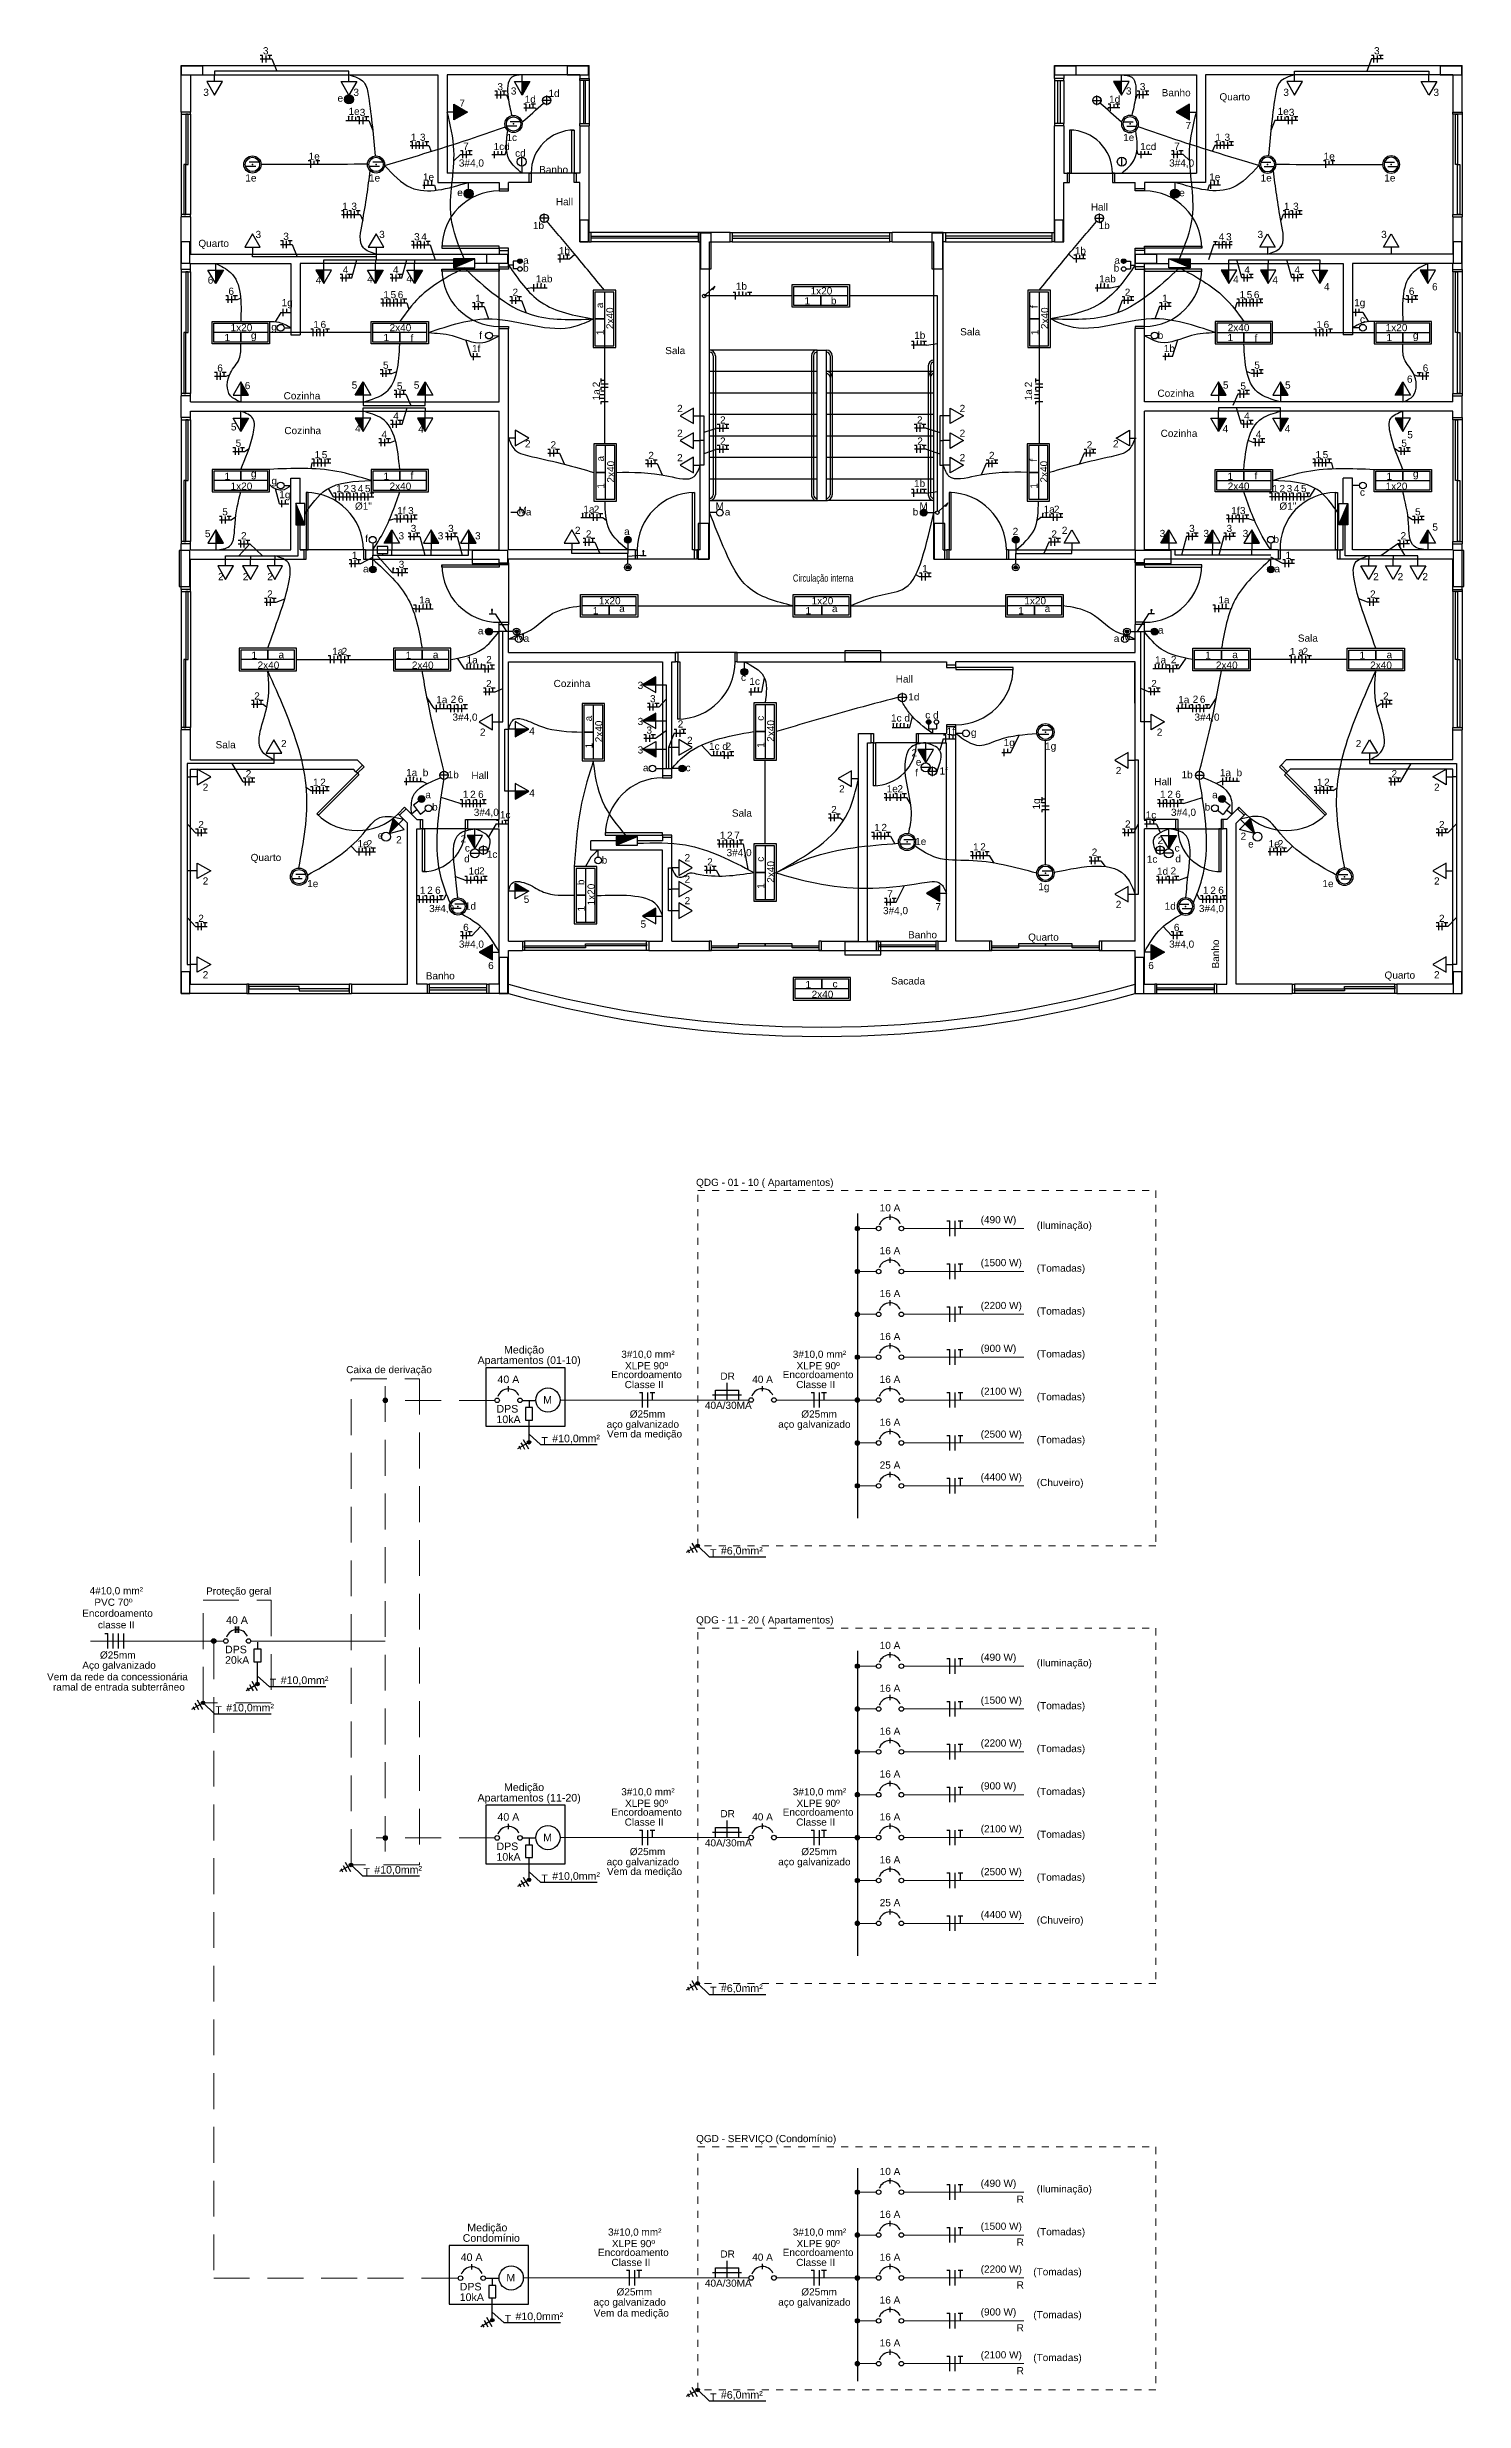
# Model space of a CAD drawing. Header units: millimetres. Extents: x 425 to 646, y 332 to 411.
# Drawn here: x 466.16 to 485.92, y 357.42 to 390.27 of the extents above; entities that cross this region are included whole.
import ezdxf
from ezdxf.enums import TextEntityAlignment as Align

# ---------------------------------------------------------------- set-up
doc = ezdxf.new("R2010")
doc.units = ezdxf.units.MM
for name, pattern in [('CONTINU', [0]), ('Dashed', [0.75, 0.5, -0.25]), ('HIDDEN', [0.375, 0.25, -0.125])]:
    doc.linetypes.add(name, pattern=pattern)
for name, color, linetype in [('BASE', 7, 'Continuous'), ('Chamada', 7, 'Continuous'), ('E_LUMINO', 160, 'Continuous'), ('Elétrico', 5, 'Continuous'), ('Fiação', 5, 'Continuous'), ('Texto - Elétrica', 3, 'Continuous'), ('texto - elétrico', 3, 'Continuous')]:
    doc.layers.add(name, color=color, linetype=linetype)
for name, color, linetype, lineweight in [('DI-Barramento', 6, 'Continuous', 30), ('DI-Disjuntor', 1, 'Continuous', 30), ('DI-Fios', 1, 'Continuous', 30), ('DI-Linhas do diagrama', 7, 'Dashed', 20), ('DI-Textos do diagrama', 5, 'Continuous', 20), ('DI-Título do diagrama', 5, 'Continuous', 30), ('EL-Fios', 1, 'Continuous', 30)]:
    doc.layers.add(name, color=color, linetype=linetype, lineweight=lineweight)
doc.styles.add('ARIAL', font='arial.ttf')

msp = doc.modelspace()

# ---------------------------------------------------------------- texts
at = {"layer": 'DI-Textos do diagrama', "linetype": 'CONTINU', "style": 'ARIAL'}
for s, p in [('(490 W)', (479.17975, 373.85896)), ('(Iluminação)', (479.962, 373.78096)), ('(1500 W)', (479.17975, 373.26046)), ('(Tomadas)', (479.962, 373.18296)), ('(2200 W)', (479.17975, 372.66196)), ('(Tomadas)', (479.962, 372.58461)), ('3#10,0 mm²', (474.16591, 371.98143)), ('XLPE 90º', (474.21873, 371.82098)), ('3#10,0 mm²', (476.55878, 371.98143)), ('XLPE 90º', (476.6116, 371.82098)), ('(900 W)', (479.17975, 372.06361)), ('(Tomadas)', (479.962, 371.98626)), ('Encordoamento', (474.02548, 371.69777)), ('Classe II', (474.21336, 371.55849)), ('Encordoamento', (476.41834, 371.69777)), ('Classe II', (476.60623, 371.55849)), ('(2100 W)', (479.17975, 371.46526)), ('%%C25mm', (474.28409, 371.1471)), ('%%C25mm', (476.67696, 371.14711)), ('(Tomadas)', (479.962, 371.38791)), ('Vem da medição', (473.9665, 370.86992)), ('(2500 W)', (479.17975, 370.86691)), ('(Tomadas)', (479.962, 370.78956)), ('(4400 W)', (479.17975, 370.26856)), ('(Chuveiro)', (479.962, 370.19121)), ('4#10,0 mm²', (466.74941, 368.68061)), ('PVC 70º', (466.81564, 368.52016)), ('Encordoamento', (466.6455, 368.36671)), ('classe II', (466.86543, 368.20497)), ('Aço galvanizado', (466.64729, 367.6412)), ('%%C25mm', (466.89343, 367.78377)), ('(490 W)', (479.17975, 367.75237)), ('(Iluminação)', (479.962, 367.67437)), ('Vem da rede da concessionária', (466.15562, 367.47956)), ('ramal de entrada subterrâneo', (466.23753, 367.33736)), ('(1500 W)', (479.17975, 367.15387)), ('(Tomadas)', (479.962, 367.07637)), ('(2200 W)', (479.17975, 366.55537)), ('(Tomadas)', (479.962, 366.47802)), ('3#10,0 mm²', (474.16591, 365.87484)), ('3#10,0 mm²', (476.55878, 365.87484)), ('(900 W)', (479.17975, 365.95702)), ('(Tomadas)', (479.962, 365.87967)), ('Encordoamento', (474.02548, 365.59118)), ('XLPE 90º', (474.21873, 365.71439)), ('Encordoamento', (476.41834, 365.59119)), ('XLPE 90º', (476.6116, 365.71439)), ('Classe II', (474.21336, 365.45191)), ('Classe II', (476.60623, 365.45191)), ('(2100 W)', (479.17975, 365.35867)), ('(Tomadas)', (479.962, 365.28132)), ('%%C25mm', (474.28409, 365.04052)), ('%%C25mm', (476.67696, 365.04052)), ('Vem da medição', (473.9665, 364.76333)), ('(2500 W)', (479.17975, 364.76032)), ('(Tomadas)', (479.962, 364.68297)), ('(4400 W)', (479.17975, 364.16197)), ('(Chuveiro)', (479.962, 364.08462)), ('(490 W)', (479.17975, 360.41065)), ('(Iluminação)', (479.962, 360.33265)), ('3#10,0 mm²', (473.9818, 359.72982)), ('3#10,0 mm²', (476.55878, 359.72982)), ('(1500 W)', (479.17975, 359.81215)), ('(Tomadas)', (479.962, 359.73465)), ('Encordoamento', (473.84136, 359.44616)), ('Classe II', (474.02924, 359.30688)), ('XLPE 90º', (474.03461, 359.56937)), ('Encordoamento', (476.41834, 359.44616)), ('Classe II', (476.60623, 359.30689)), ('XLPE 90º', (476.6116, 359.56937)), ('(2200 W)', (479.17975, 359.21365)), ('(Tomadas)', (479.91362, 359.17602)), ('%%C25mm', (474.09997, 358.8955)), ('%%C25mm', (476.67696, 358.8955)), ('Vem da medição', (473.78238, 358.60096)), ('(900 W)', (479.17975, 358.6153)), ('(Tomadas)', (479.91362, 358.57767)), ('(2100 W)', (479.17975, 358.01695)), ('(Tomadas)', (479.91362, 357.97932))]:
    msp.add_text(s, height=0.1, dxfattribs=at).set_placement(p)
at = {"layer": 'DI-Textos do diagrama', "style": 'ARIAL'}
for s, p in [('DR', (475.54888, 371.67568)), ('40A/30MA', (475.33282, 371.26867)), ('DR', (475.54888, 365.5691)), ('40A/30mA', (475.33282, 365.16209)), ('DR', (475.54888, 359.42408)), ('40A/30MA', (475.33282, 359.01707))]:
    msp.add_text(s, height=0.1, dxfattribs=at).set_placement(p)
at = {"layer": 'DI-Textos do diagrama', "linetype": 'CONTINU', "style": 'ARIAL'}
for p in [(474.46691, 371.00454), (476.85978, 371.00454), (474.46691, 364.89796), (476.85978, 364.89796), (474.28279, 358.75293), (476.85978, 358.75293)]:
    msp.add_text('aço galvanizado', height=0.1, dxfattribs=at).set_placement(p, align=Align.CENTER)
at = {"layer": 'DI-Textos do diagrama', "char_height": 0.1, "line_spacing_factor": 0.798, "style": 'ARIAL'}
for s, insert, width, attachment_point in [('10 A', (477.91497, 374.02332), 0.3314927, 8), ('16 A', (477.91497, 373.42532), 0.3314927, 8), ('16 A', (477.91497, 372.82682), 0.3314927, 8), ('16 A', (477.91497, 372.22847), 0.3314927, 8), ('40 A', (476.13672, 371.63012), 0.3314927, 8), ('16 A', (477.91497, 371.63012), 0.3314927, 8), ('16 A', (477.91497, 371.03177), 0.3314927, 8), ('25 A', (477.91497, 370.43342), 0.3314927, 8), ('10 A', (477.91497, 367.91674), 0.3314927, 8), ('16 A', (477.91497, 367.31874), 0.3314927, 8), ('16 A', (477.91497, 366.72024), 0.3314927, 8), ('16 A', (477.91497, 366.12189), 0.3314927, 8), ('40 A', (476.13672, 365.52354), 0.3314927, 8), ('16 A', (477.91497, 365.52354), 0.3314927, 8), ('16 A', (477.91497, 364.92519), 0.3314927, 8), ('25 A', (477.91497, 364.32684), 0.3314927, 8), ('10 A', (477.91497, 360.57502), 0.3314927, 8), ('16 A', (477.91497, 359.97702), 0.3314927, 8), ('R', (479.78279, 360.18867), 0.1074814, 9), ('40 A', (476.13672, 359.37852), 0.3314927, 8), ('16 A', (477.91497, 359.37852), 0.3314927, 8), ('R', (479.78279, 359.59037), 0.1074814, 9), ('R', (479.78279, 358.99202), 0.1074814, 9), ('16 A', (477.91497, 358.78017), 0.3314927, 8), ('R', (479.78279, 358.39367), 0.1074814, 9), ('16 A', (477.91497, 358.18182), 0.3314927, 8), ('R', (479.78279, 357.79532), 0.1074814, 9)]:
    msp.add_mtext(s, dxfattribs=dict(at, insert=insert, width=width, attachment_point=attachment_point))
at = {"layer": 'DI-Título do diagrama', "linetype": 'CONTINU', "style": 'ARIAL'}
for s, p in [('QDG - 01 - 10 ( Apartamentos)', (475.209, 374.38072)), ('Caixa de derivação', (470.32856, 371.76717)), ('Proteção geral', (468.37412, 368.67662)), ('QDG - 11 - 20 ( Apartamentos)', (475.209, 368.27413)), ('QGD - SERVIÇO (Condomínio)', (475.209, 361.03489))]:
    msp.add_text(s, height=0.1, dxfattribs=at).set_placement(p)
at = {"layer": 'Texto - Elétrica', "linetype": 'Continuous', "style": 'ARIAL'}
for s, height, p in [('3', 0.1, (469.16729, 390.17314)), ('3', 0.1, (472.43799, 389.67168)), ('1e', 0.1, (470.36044, 389.32781)), ('3', 0.1, (470.51755, 389.31296)), ('1d', 0.1, (472.81874, 389.4971)), ('1', 0.1, (471.23009, 388.96642)), ('3', 0.1, (471.35732, 388.96642)), ('1e', 0.1, (469.80444, 388.70145)), ('3#4,0', 0.1, (471.9007, 388.60646)), ('7', 0.1, (471.95963, 388.84009)), ('1cd', 0.1, (472.38505, 388.83718)), ('1e', 0.1, (471.39911, 388.41146)), ('1', 0.1, (470.27328, 388.00222)), ('3', 0.1, (470.40051, 388.00222)), ('3', 0.1, (469.45122, 387.58335)), ('3', 0.1, (471.27588, 387.57707)), ('4', 0.1, (471.37588, 387.57707)), ('1b', 0.1, (473.29407, 387.38255)), ('4', 0.1, (470.28093, 387.1159)), ('4', 0.1, (470.9805, 387.1159)), ('1ab', 0.1, (472.97326, 386.99068)), ('1ab', 0.1, (480.8323, 386.99068)), ('6', 0.1, (468.68565, 386.81724)), ('1g', 0.1, (469.4287, 386.65813)), ('1', 0.1, (470.84753, 386.76947)), ('5', 0.1, (470.94753, 386.76947)), ('6', 0.1, (471.04753, 386.76947)), ('1', 0.1, (472.12709, 386.7197)), ('2', 0.1, (472.64901, 386.80293)), ('1', 0.1, (469.87089, 386.35281)), ('6', 0.1, (469.97089, 386.35281)), ('1f', 0.1, (472.08405, 386.01843)), ('6', 0.1, (468.53033, 385.74526)), ('5', 0.1, (470.84182, 385.78509)), ('5', 0.1, (471.03549, 385.49391)), ('4', 0.1, (470.98432, 385.07617)), ('2', 0.1, (475.54324, 385.02103)), ('4', 0.1, (482.85417, 385.07617)), ('5', 0.1, (468.78614, 384.69654)), ('4', 0.1, (470.82111, 384.81928)), ('2', 0.1, (473.17946, 384.67335)), ('2', 0.1, (475.54324, 384.72578)), ('4', 0.1, (483.01738, 384.81928)), ('5', 0.1, (485.04818, 384.69654)), ('1', 0.1, (469.88774, 384.53582)), ('5', 0.1, (469.98774, 384.53582)), ('2', 0.1, (474.54331, 384.52546)), ('1', 0.1, (483.85075, 384.53582)), ('5', 0.1, (483.95075, 384.53582)), ('1g', 0.1, (469.39532, 383.97874)), ('1', 0.1, (470.19026, 384.06236)), ('2', 0.1, (470.29026, 384.06236)), ('3', 0.1, (470.39026, 384.06236)), ('4', 0.1, (470.49026, 384.06236)), ('5', 0.1, (470.59026, 384.06236)), ('1', 0.1, (483.24824, 384.06236)), ('2', 0.1, (483.34824, 384.06236)), ('3', 0.1, (483.44824, 384.06236)), ('4', 0.1, (483.54824, 384.06236)), ('5', 0.1, (483.64824, 384.06236)), ('5', 0.1, (468.59924, 383.73935)), ('%%c1"', 0.1, (470.45095, 383.81896)), ('1f', 0.1, (471.03967, 383.75488)), ('3', 0.1, (471.19228, 383.75488)), ('1a', 0.1, (473.63738, 383.77439)), ('2', 0.1, (473.78186, 383.77439)), ('1f', 0.1, (482.67436, 383.75488)), ('3', 0.1, (482.79621, 383.75488)), ('%%c1"', 0.1, (483.34695, 383.81896)), ('5', 0.1, (485.23925, 383.73935)), ('2', 0.1, (468.86113, 383.40437)), ('3', 0.1, (471.22888, 383.50664)), ('3', 0.1, (471.75076, 383.50663)), ('2', 0.1, (473.67235, 383.42891)), ('3', 0.1, (482.08773, 383.50663)), ('3', 0.1, (482.60961, 383.50664)), ('2', 0.1, (485.03748, 383.40437)), ('1', 0.1, (470.40739, 383.13185)), ('3', 0.1, (471.06124, 383.00539)), ('1', 0.1, (483.4311, 383.13185)), ('2', 0.1, (469.22671, 382.59096)), ('1a', 0.1, (471.34648, 382.51)), ('1a', 0.1, (482.4965, 382.51)), ('2', 0.1, (484.61178, 382.59096)), ('1a', 0.1, (470.13209, 381.79031)), ('2', 0.1, (470.26465, 381.79031)), ('1a', 0.1, (472.00873, 381.67143)), ('2', 0.1, (472.2819, 381.67614)), ('1a', 0.1, (481.61145, 381.67143)), ('2', 0.1, (481.83254, 381.67614)), ('1 a', 0.1, (483.49248, 381.78922)), ('2', 0.1, (483.66968, 381.79031)), ('2', 0.1, (472.27943, 381.34129)), ('1c', 0.1, (475.95303, 381.37263)), ('2', 0.1, (481.55906, 381.34129)), ('2', 0.1, (469.04586, 381.16827)), ('1a', 0.1, (471.58454, 381.11768)), ('2', 0.1, (471.78597, 381.12239)), ('6', 0.1, (471.88597, 381.12239)), ('3', 0.1, (474.56708, 381.1293)), ('1a', 0.1, (481.93564, 381.11768)), ('2', 0.1, (482.13707, 381.12239)), ('6', 0.1, (482.23707, 381.12239)), ('2', 0.1, (484.79263, 381.16827)), ('3#4,0', 0.1, (471.81132, 380.87317)), ('3', 0.1, (474.51708, 380.69176)), ('2', 0.1, (474.95327, 380.77768)), ('1c d', 0.1, (477.92908, 380.86206)), ('1f', 0.1, (478.70265, 380.67499)), ('3#4,0', 0.1, (482.16242, 380.87317)), ('1c d', 0.1, (475.39, 380.46613)), ('2', 0.1, (475.62153, 380.46738)), ('1g', 0.1, (479.50134, 380.51912)), ('2', 0.1, (468.9271, 380.08301)), ('1a  b', 0.1, (471.16449, 380.09902)), ('1a  b', 0.1, (482.51675, 380.09902)), ('2', 0.1, (484.91139, 380.08301)), ('1', 0.1, (469.86624, 379.96527)), ('2', 0.1, (469.96624, 379.96527)), ('1', 0.1, (471.95549, 379.7976)), ('2', 0.1, (472.05803, 379.79506)), ('6', 0.1, (472.1682, 379.79633)), ('1e', 0.1, (477.8688, 379.87329)), ('2', 0.1, (478.0188, 379.87329)), ('1', 0.1, (481.68144, 379.7976)), ('2', 0.1, (481.78399, 379.79506)), ('6', 0.1, (481.89416, 379.79633)), ('1', 0.1, (483.87039, 379.96527)), ('2', 0.1, (483.97039, 379.96527)), ('2', 0.1, (468.26525, 379.37353)), ('3#4,0', 0.1, (472.10825, 379.54492)), ('1c', 0.1, (472.473, 379.51075)), ('2', 0.1, (477.09426, 379.58336)), ('1', 0.1, (477.69454, 379.33324)), ('2', 0.1, (477.79454, 379.33324)), ('2', 0.1, (481.19279, 379.38136)), ('1c', 0.1, (481.48186, 379.5092)), ('3#4,0', 0.1, (481.83421, 379.54492)), ('2', 0.1, (485.57324, 379.37353)), ('1e', 0.1, (470.48588, 379.10642)), ('2', 0.1, (470.6143, 379.10642)), ('e', 0.1, (470.76808, 379.22441)), ('1', 0.1, (475.54057, 379.2248)), ('2', 0.1, (475.64057, 379.2248)), ('7', 0.1, (475.74057, 379.2248)), ('1', 0.1, (479.07376, 379.0629)), ('2', 0.1, (479.17376, 379.0629)), ('1e', 0.1, (483.19647, 379.10642)), ('2', 0.1, (483.32489, 379.10642)), ('1d', 0.1, (472.03684, 378.72617)), ('2', 0.1, (472.18131, 378.72744)), ('2', 0.1, (475.3648, 378.8532)), ('3#4,0', 0.1, (475.6351, 378.98221)), ('2', 0.1, (480.72853, 378.98887)), ('1d', 0.1, (481.6398, 378.72286)), ('2', 0.1, (481.82896, 378.72744)), ('1', 0.1, (471.3561, 378.45891)), ('2', 0.1, (471.45864, 378.45637)), ('6', 0.1, (471.56881, 378.45764)), ('7', 0.1, (477.87578, 378.40656)), ('1', 0.1, (482.28083, 378.45891)), ('2', 0.1, (482.38338, 378.45637)), ('6', 0.1, (482.49355, 378.45764)), ('2', 0.1, (468.26525, 378.06485)), ('3#4,0', 0.1, (471.48545, 378.20233)), ('3#4,0', 0.1, (477.81685, 378.17292)), ('3#4,0', 0.1, (482.22436, 378.20233)), ('2', 0.1, (485.57324, 378.06485)), ('3#4,0', 0.1, (471.9007, 377.70516)), ('6', 0.1, (471.95963, 377.93879)), ('3#4,0', 0.1, (481.80911, 377.70516)), ('6', 0.1, (481.87469, 377.93879)), ('40 A', 0.1059, (472.4389, 371.62781)), ('40 A', 0.1059, (468.65276, 368.26866)), ('40 A', 0.1059, (472.4389, 365.52123)), ('40 A', 0.1059, (471.9263, 359.37621))]:
    msp.add_text(s, height=height, dxfattribs=at).set_placement(p)
for s, rotation, p in [('3', 0.000024, (484.66704, 390.17314)), ('3', 0.000024, (481.40051, 389.67168)), ('1d', 0.000024, (480.97116, 389.4971)), ('1e', 0.000024, (483.32194, 389.32781)), ('3', 0.000024, (483.47906, 389.31296)), ('1', 0.000024, (482.45395, 388.96642)), ('3', 0.000024, (482.58118, 388.96642)), ('1cd', 0.000024, (481.40453, 388.83717)), ('3#4,0', 359.999976, (481.80912, 388.60645)), ('7', 0.000024, (481.87887, 388.84009)), ('1e', 0.000024, (483.96449, 388.70145)), ('1e', 0.000024, (482.36744, 388.41146)), ('e', 0.000024, (481.94929, 388.19199)), ('1', 0.000024, (483.41076, 388.00221)), ('3', 0.000024, (483.53799, 388.00221)), ('4', 359.999976, (482.5006, 387.57707)), ('3', 359.999976, (482.60298, 387.57707)), ('1b', 0.000024, (480.4932, 387.38254)), ('1b', 0.000024, (475.76415, 386.88836)), ('4', 0.000024, (482.858, 387.1159)), ('4', 0.000024, (483.55756, 387.1159)), ('2', 0.000024, (481.18948, 386.80293)), ('1', 0.000024, (481.71141, 386.7197)), ('1', 0.000024, (482.79096, 386.76947)), ('5', 0.000024, (482.89096, 386.76947)), ('6', 0.000024, (482.99096, 386.76947)), ('1g', 0.000024, (484.38907, 386.65813)), ('6', 0.000024, (485.15284, 386.81724)), ('1', 0.000024, (483.86344, 386.35281)), ('6', 0.000024, (483.96344, 386.35281)), ('1b', 0.000024, (478.25239, 386.20241)), ('1b', 0.000024, (481.73371, 386.01843)), ('5', 0.000024, (482.99667, 385.78508)), ('6', 359.999976, (485.34616, 385.74525)), ('2', 90, (473.86726, 385.52619)), ('1a', 90, (473.86726, 385.34434)), ('2', 89.999976, (479.89523, 385.52619)), ('1a', 89.999976, (479.89523, 385.34434)), ('5', 0.000024, (482.80301, 385.49391)), ('2', 0.000024, (478.29109, 385.02103)), ('2', 0.000024, (478.29525, 384.72578)), ('2', 0.000024, (480.65903, 384.67334)), ('2', 0.000024, (479.29519, 384.52546)), ('1b', 0.000024, (478.25032, 384.13489)), ('1a', 0.000024, (480.05697, 383.77439)), ('2', 0.000024, (480.20145, 383.77439)), ('2', 0.000024, (480.16614, 383.42891)), ('1', 0.000024, (478.36311, 382.9452)), ('1g', 90, (480.00628, 379.6335))]:
    msp.add_text(s, height=0.1, rotation=rotation, dxfattribs=at).set_placement(p)
at = {"layer": 'Texto - Elétrica', "linetype": 'Continuous', "lineweight": -2, "style": 'ARIAL'}
for s, p in [('3', (470.42931, 389.56321)), ('e', (470.20804, 389.48222))]:
    msp.add_text(s, height=0.1, dxfattribs=at).set_placement(p, align=Align.BOTTOM_LEFT)
at = {"layer": 'Texto - Elétrica', "linetype": 'CONTINU', "style": 'ARIAL'}
for s, p in [('Apartamentos (01-10)', (472.16159, 371.89573)), ('Medição', (472.53046, 372.04162)), ('DPS', (472.42486, 371.21714)), ('M', (473.07617, 371.34196)), ('10kA', (472.42486, 371.07002)), ('#10,0mm²', (473.20277, 370.80287)), ('T', (473.05143, 370.77033)), ('T', (475.40446, 369.20421)), ('#6,0mm²', (475.5558, 369.23676)), ('DPS', (468.63871, 367.85799)), ('20kA', (468.63871, 367.71087)), ('T', (469.26365, 367.39634)), ('#10,0mm²', (469.41499, 367.42888)), ('T', (468.50378, 367.01347)), ('#10,0mm²', (468.65512, 367.04601)), ('Medição', (472.53046, 365.93503)), ('Apartamentos (11-20)', (472.16159, 365.78915)), ('M', (473.07617, 365.23538)), ('10kA', (472.42486, 364.96343)), ('DPS', (472.42486, 365.11055)), ('T', (470.5694, 364.75063)), ('#10,0mm²', (470.72073, 364.78317)), ('T', (473.05143, 364.66375)), ('#10,0mm²', (473.20277, 364.69629)), ('T', (475.40446, 363.09763)), ('#6,0mm²', (475.5558, 363.13017)), ('Condomínio', (471.95391, 359.64413)), ('Medição', (472.01786, 359.79001)), ('DPS', (471.91226, 358.96553)), ('M', (472.56357, 359.09036)), ('10kA', (471.91226, 358.81841)), ('T', (472.53883, 358.51873)), ('#10,0mm²', (472.69017, 358.55127)), ('T', (475.40446, 357.42341)), ('#6,0mm²', (475.5558, 357.45595))]:
    msp.add_text(s, height=0.1059, dxfattribs=at).set_placement(p)
at = {"layer": 'texto - elétrico', "linetype": 'Continuous', "lineweight": -2, "style": 'ARIAL'}
for s, p in [('3', (468.33542, 389.56321)), ('3', (472.6256, 389.58224)), ('1d', (473.15002, 389.5496)), ('3', (481.20564, 389.58224)), ('3', (483.40193, 389.56321)), ('3', (485.49581, 389.56321)), ('7', (471.90749, 389.41175)), ('1c', (472.56409, 388.93334)), ('1e', (481.16715, 388.93334)), ('7', (482.03833, 389.10095)), ('cd', (472.68508, 388.7147)), ('1e', (468.92156, 388.36834)), ('1e', (470.64656, 388.36834)), ('1e', (483.08468, 388.36834)), ('1e', (484.80968, 388.36834)), ('e', (471.87737, 388.16498)), ('3', (469.06417, 387.58015)), ('3', (470.78917, 387.58015)), ('1b', (472.93334, 387.7049)), ('1b', (480.82461, 387.7049)), ('3', (483.04207, 387.58015)), ('3', (484.76707, 387.58015)), ('a', (472.79617, 387.21939)), ('6', (468.39641, 386.94255)), ('4', (469.90319, 386.94255)), ('4', (470.62099, 386.95562)), ('4', (471.16825, 386.96342)), ('b', (472.79605, 387.11114)), ('4', (482.7014, 386.95224)), ('4', (483.24867, 386.94443)), ('1', (476.7215, 386.65368)), ('1x20', (476.80708, 386.79168)), ('b', (477.09072, 386.65509)), ('4', (483.96942, 386.85034)), ('6', (485.4762, 386.85034)), ('1x20', (468.7163, 386.27918)), ('g', (469.28403, 386.28997)), ('2x40', (470.93381, 386.27918)), ('2x40', (482.62601, 386.27918)), ('c', (484.47076, 386.39663)), ('1x20', (484.82922, 386.27918)), ('1', (468.63072, 386.14118)), ('g', (468.99994, 386.17155)), ('1', (470.84822, 386.14118)), ('f', (471.22594, 386.13318)), ('f', (472.18287, 386.17156)), ('b', (481.6491, 386.17156)), ('1', (482.62327, 386.14118)), ('f', (483.00099, 386.13318)), ('1', (484.84078, 386.14118)), ('g', (485.21, 386.17155)), ('6', (485.1262, 385.5607)), ('6', (468.91357, 385.47049)), ('5', (470.40547, 385.47783)), ('5', (471.27202, 385.47783)), ('5', (482.55922, 385.47783)), ('5', (483.42577, 385.47783)), ('5', (468.72033, 384.89414)), ('2', (474.94512, 385.15143)), ('2', (478.88612, 385.15143)), ('4', (470.45239, 384.87228)), ('4', (471.33322, 384.86412)), ('2', (472.82275, 384.6582)), ('2', (474.94512, 384.80601)), ('2', (478.88612, 384.80601)), ('2', (481.02533, 384.6582)), ('4', (482.55446, 384.8682)), ('4', (483.42101, 384.8682)), ('5', (485.13097, 384.78533)), ('2', (474.94512, 384.46463)), ('2', (478.88612, 384.46463)), ('1', (468.63072, 384.20485)), ('1x20', (468.7163, 384.06685)), ('g', (468.99994, 384.24114)), ('g', (469.28593, 384.14222)), ('1', (470.84822, 384.20485)), ('2x40', (470.93381, 384.06685)), ('f', (471.22594, 384.21285)), ('2x40', (482.62601, 384.06685)), ('1', (482.62327, 384.20485)), ('f', (483.00099, 384.21285)), ('c', (484.47076, 383.98274)), ('1x20', (484.82922, 384.06685)), ('1', (484.84078, 384.20485)), ('g', (485.21, 384.24114)), ('M', (472.7335, 383.73052)), ('a', (472.83497, 383.70835)), ('M', (475.48128, 383.78965)), ('a', (475.60938, 383.70835)), ('b', (478.23138, 383.70835)), ('M', (478.32593, 383.78965)), ('5', (468.35754, 383.40498)), ('f', (470.59458, 383.33581)), ('3', (471.05892, 383.37369)), ('3', (471.6062, 383.37369)), ('3', (472.12595, 383.37369)), ('2', (473.5192, 383.45015)), ('a', (474.20555, 383.43499)), ('2', (479.62569, 383.43499)), ('2', (480.31204, 383.45015)), ('3', (481.677, 383.40667)), ('3', (482.2873, 383.40667)), ('3', (482.83457, 383.40667)), ('b', (483.26361, 383.32683)), ('5', (485.48097, 383.49569)), ('2', (468.54081, 382.80409)), ('2', (468.88624, 382.80409)), ('2', (469.22762, 382.80409)), ('a', (470.5633, 382.91386)), ('2', (484.65521, 382.80409)), ('2', (484.9966, 382.80409)), ('2', (485.34202, 382.80409)), ('1', (473.76824, 382.32867)), ('1x20', (473.85382, 382.46667)), ('a', (474.13746, 382.35905)), ('1', (476.73575, 382.32867)), ('1x20', (476.82133, 382.46667)), ('a', (477.10497, 382.35905)), ('1', (479.70325, 382.32867)), ('1x20', (479.78883, 382.46667)), ('a', (480.07247, 382.35905)), ('a', (472.16639, 382.04771)), ('M', (472.70288, 381.96453)), ('M', (481.15503, 381.96453)), ('a', (481.65302, 382.05904)), ('1', (469.00697, 381.70735)), ('a', (469.38469, 381.71535)), ('1', (471.15949, 381.70735)), ('a', (471.5372, 381.71535)), ('a', (472.80435, 381.94236)), ('a', (481.03641, 381.94236)), ('1', (482.312, 381.70735)), ('a', (482.68972, 381.71535)), ('1', (484.46452, 381.70735)), ('a', (484.84223, 381.71535)), ('2x40', (469.09256, 381.56935)), ('2x40', (471.24507, 381.56935)), ('3', (474.39416, 381.28727)), ('c', (475.83622, 381.39768)), ('2x40', (482.4614, 381.56935)), ('2x40', (484.61392, 381.56935)), ('1d', (478.17016, 381.1263)), ('2', (472.19455, 380.63394)), ('4', (472.88179, 380.65012)), ('3', (474.39416, 380.78286)), ('c', (478.4065, 380.87482)), ('d', (478.51511, 380.87182)), ('2', (481.63669, 380.63394)), ('2', (469.41937, 380.47436)), ('3', (474.39416, 380.38559)), ('2', (475.0833, 380.51895)), ('2', (478.21421, 380.34393)), ('g', (479.04386, 380.62966)), ('1g', (480.07819, 380.43935)), ('2', (484.41186, 380.47436)), ('1b', (471.74464, 380.04007)), ('a', (474.46821, 380.13822)), ('c', (475.06249, 380.13822)), ('f', (478.26408, 380.06699)), ('e', (478.27423, 380.21703)), ('1f', (478.60471, 380.09168)), ('2', (481.06457, 380.09817)), ('1b', (481.98184, 380.04007)), ('2', (468.32701, 379.86525)), ('a', (471.43282, 379.76046)), ('4', (472.88179, 379.78357)), ('2', (477.20451, 379.84208)), ('2', (485.50423, 379.86525)), ('b', (471.52679, 379.58972)), ('2', (471.02587, 379.13244)), ('2', (471.92426, 379.14393)), ('c', (471.98428, 379.01703)), ('1e', (478.26594, 379.10804)), ('2', (481.64832, 379.12313)), ('c', (481.88505, 379.01703)), ('2', (482.80537, 379.18131)), ('e', (482.91017, 379.07193)), ('d', (471.97414, 378.86699)), ('1c', (472.29013, 378.92965)), ('b', (473.89257, 378.84907)), ('2', (475.04908, 378.8812)), ('1c', (481.4974, 378.8609)), ('d', (481.89519, 378.86699)), ('2', (468.32701, 378.55657)), ('1e', (469.78423, 378.5201)), ('2', (475.04908, 378.5812)), ('1g', (479.98406, 378.47708)), ('1e', (483.94701, 378.5201)), ('2', (485.50423, 378.55657)), ('1d', (471.98476, 378.20668)), ('5', (472.80492, 378.30075)), ('2', (475.04908, 378.2812)), ('7', (478.54846, 378.19743)), ('2', (481.06457, 378.22975)), ('1d', (481.74648, 378.20668)), ('5', (474.43514, 377.95499)), ('6', (472.30852, 377.3765)), ('6', (481.51796, 377.3765)), ('2', (468.32701, 377.24789)), ('1', (476.73575, 377.11234)), ('c', (477.11346, 377.12034)), ('2', (485.50423, 377.24789)), ('2x40', (476.82133, 376.97434))]:
    msp.add_text(s, height=0.1, dxfattribs=at).set_placement(p, align=Align.BOTTOM_LEFT)
at = {"layer": 'texto - elétrico', "style": 'ARIAL'}
for s, p in [('Banho', (481.90688, 389.55821)), ('Quarto', (482.72414, 389.50091)), ('Banho', (473.22194, 388.48453)), ('Hall', (473.37309, 388.03735)), ('Hall', (480.83561, 387.96372)), ('Quarto', (468.47963, 387.45499)), ('Sala', (479.03341, 386.22117)), ('Sala', (474.91895, 385.95972)), ('Cozinha', (469.71161, 385.32824)), ('Cozinha', (481.90198, 385.3635)), ('Cozinha', (469.72235, 384.84272)), ('Cozinha', (481.94624, 384.80411)), ('Sala', (483.74444, 381.94577)), ('Cozinha', (473.47823, 381.31273)), ('Hall', (478.11471, 381.37559)), ('Sala', (468.64693, 380.45834)), ('Hall', (472.19497, 380.02995)), ('Hall', (481.72228, 379.94339)), ('Sala', (475.84893, 379.50409)), ('Quarto', (469.20899, 378.88463)), ('Banho', (478.36863, 377.80561)), ('Quarto', (480.05567, 377.77243)), ('Banho', (471.64066, 377.2331)), ('Sacada', (478.16615, 377.16173)), ('Quarto', (485.02695, 377.24271))]:
    msp.add_text(s, height=0.1, dxfattribs=at).set_placement(p, align=Align.BOTTOM_CENTER)
at = {"layer": 'texto - elétrico', "linetype": 'Continuous', "lineweight": -2, "style": 'ARIAL'}
for s, rotation, p in [('a', 360, (481.0446, 387.21939)), ('b', 360, (481.03519, 387.11114)), ('a', 90, (473.94222, 386.63069)), ('f', 90, (480.00625, 386.63069)), ('2x40', 90, (474.08822, 386.33856)), ('2x40', 90, (480.15225, 386.33856)), ('1', 90, (473.95022, 386.25298)), ('1', 90, (480.01425, 386.25298)), ('a', 90, (473.95292, 384.48929)), ('2x40', 90, (474.09892, 384.19715)), ('f', 90, (479.99554, 384.48929)), ('2x40', 90, (480.14154, 384.19715)), ('1', 90, (473.96092, 384.11157)), ('1', 90, (480.00354, 384.11157)), ('a', 360, (483.27747, 382.91386)), ('a', 90, (473.78672, 380.86407)), ('2x40', 90, (473.93272, 380.57193)), ('c', 90, (476.18419, 380.87156)), ('2x40', 90, (476.33019, 380.57943)), ('1', 90, (473.79472, 380.48635)), ('1', 90, (476.19219, 380.49385)), ('a', 360, (482.40795, 379.76046)), ('b', 360, (482.30445, 379.58972)), ('c', 90, (476.18419, 378.90406)), ('2x40', 90, (476.33019, 378.61193)), ('b', 90, (473.68006, 378.57931)), ('1x20', 90, (473.82521, 378.29567)), ('1', 90, (476.19219, 378.52635)), ('1', 90, (473.68721, 378.21008))]:
    msp.add_text(s, height=0.1, rotation=rotation, dxfattribs=at).set_placement(p, align=Align.BOTTOM_LEFT)
at = {"layer": 'texto - elétrico', "style": 'ARIAL', "width": 0.75}
msp.add_text('Circulação interna', height=0.1, dxfattribs=at).set_placement((476.98272, 382.78364), align=Align.BOTTOM_CENTER)
at = {"layer": 'texto - elétrico', "style": 'ARIAL'}
msp.add_text('Banho', height=0.1, rotation=90, dxfattribs=at).set_placement((482.53501, 377.61618), align=Align.BOTTOM_CENTER)

# ---------------------------------------------------------------- blocks, each defined once
blk = doc.blocks.new('A$C3E3F6338')
for p, q in [((-0.067, -0.101), (-0.208, -0.101)), ((-0.017, -0.041), (-0.158, -0.041))]:
    blk.add_line(p, q)
for radius in [0.12, 0.1]:
    blk.add_circle((-0.113, -0.071), radius)
at = {"linetype": 'Continuous'}
blk.add_point((-0.113, -0.071), dxfattribs=at)

# ---------------------------------------------------------------- hatches: boundary and pattern name
at = {"layer": 'Elétrico'}
for points in [[(472.78354, 389.60511), (472.78354, 389.7926), (472.89179, 389.7926)], [(481.14294, 389.60511), (481.14294, 389.7926), (481.03469, 389.7926)], [(470.42924, 389.54531, 1), (470.30424, 389.54531, 1)], [(472.09857, 388.22807, 1), (471.97357, 388.22807, 1)], [(472.12348, 387.31885), (471.82348, 387.31885), (471.82348, 387.19385)], [(482.10299, 387.19385), (482.10299, 387.31885), (481.80299, 387.31885)], [(468.50821, 386.9751), (468.50821, 387.1626), (468.61646, 387.1626)], [(469.90674, 387.1626), (470.015, 387.1626), (470.01499, 386.9751)], [(470.73575, 386.9751), (470.73575, 387.1626), (470.844, 387.1626)], [(471.28301, 386.9751), (471.28301, 387.1626), (471.39126, 387.1626)], [(482.64346, 386.9751), (482.64346, 387.1626), (482.53521, 387.1626)], [(483.19073, 386.9751), (483.19073, 387.1626), (483.08248, 387.1626)], [(484.01973, 387.1626), (483.91148, 387.1626), (483.91148, 386.9751)], [(485.41827, 386.9751), (485.41827, 387.1626), (485.31002, 387.1626)], [(475.44065, 386.88582), (475.471, 386.93913), (475.42818, 386.8992)], [(468.85821, 385.4151), (468.96646, 385.4151), (468.85821, 385.6026)], [(470.56341, 385.6026), (470.56341, 385.4151), (470.45516, 385.4151)], [(471.42996, 385.6026), (471.42996, 385.4151), (471.32171, 385.4151)], [(482.49652, 385.6026), (482.49652, 385.4151), (482.60477, 385.4151)], [(483.36307, 385.6026), (483.36307, 385.4151), (483.47132, 385.4151)], [(485.06827, 385.6026), (484.96002, 385.4151), (485.06827, 385.4151)], [(468.85821, 384.9101), (468.96646, 385.0976), (468.85821, 385.0976)], [(470.56341, 384.9101), (470.56341, 385.0976), (470.45516, 385.0976)], [(471.42996, 384.9101), (471.42996, 385.0976), (471.32171, 385.0976)], [(482.49652, 384.9101), (482.49652, 385.0976), (482.60477, 385.0976)], [(483.36307, 384.9101), (483.36307, 385.0976), (483.47132, 385.0976)], [(485.06827, 385.0976), (484.96002, 385.0976), (485.06827, 384.9101)], [(469.62569, 383.90635), (469.62569, 383.60635), (469.75069, 383.60635)], [(478.69261, 383.8618), (478.72295, 383.91511), (478.68013, 383.87518)], [(484.17579, 383.60635), (484.30079, 383.60635), (484.30079, 383.90635)], [(468.50821, 383.53759), (468.50821, 383.3501), (468.61646, 383.3501)], [(470.85801, 383.3501), (470.96627, 383.3501), (470.96626, 383.53759)], [(471.51353, 383.53759), (471.51353, 383.3501), (471.62178, 383.3501)], [(472.03329, 383.53759), (472.03329, 383.3501), (472.14154, 383.3501)], [(481.80264, 383.53759), (481.80264, 383.3501), (481.69439, 383.3501)], [(482.41294, 383.53759), (482.41294, 383.3501), (482.30469, 383.3501)], [(483.06846, 383.3501), (482.96021, 383.3501), (482.96021, 383.53759)], [(485.41827, 383.53759), (485.41827, 383.3501), (485.31002, 383.3501)], [(474.48088, 383.231), (474.48088, 383.2435), (474.46838, 383.2435), (474.46838, 383.231)], [(470.74542, 382.98368), (470.65167, 382.98368, 1)], [(470.99236, 382.99136), (470.99236, 383.00386), (470.97986, 383.00386), (470.97986, 382.99136)], [(474.28326, 383.01366, 1), (474.23326, 383.01366, 1)], [(479.69322, 383.01366, 1), (479.64322, 383.01366, 1)], [(483.2748, 382.98368), (483.18105, 382.98368, 1)], [(471.50873, 382.49914), (471.49623, 382.49914), (471.49623, 382.48664), (471.50873, 382.48664)], [(472.3703, 382.41283), (472.3703, 382.42533), (472.3578, 382.42533), (472.3578, 382.41283)], [(481.56868, 382.41283), (481.56868, 382.42533), (481.55618, 382.42533), (481.55618, 382.41283)], [(472.7309, 382.11635, 1), (472.6809, 382.11635, 1)], [(481.24557, 382.11635, 1), (481.19557, 382.11635, 1)], [(472.22229, 381.64809), (472.22229, 381.66059), (472.20979, 381.66059), (472.20979, 381.64809)], [(474.46197, 381.37539), (474.64947, 381.37539), (474.64947, 381.48364)], [(475.92939, 381.55402, 1), (475.83564, 381.55402, 1)], [(472.87446, 380.75436), (472.68697, 380.75437), (472.68697, 380.64611)], [(474.46197, 380.87098), (474.64947, 380.87098), (474.64947, 380.97923)], [(474.64947, 380.36546), (474.64947, 380.47371), (474.46197, 380.47371)], [(478.41319, 380.28509), (478.41319, 380.47259), (478.30494, 380.47258)], [(474.96865, 380.20565, 1), (475.0624, 380.20565, 1)], [(472.87446, 379.88781), (472.68697, 379.88781), (472.68697, 379.77956)], [(470.92919, 379.2988), (471.06177, 379.43138), (470.98522, 379.50793)], [(482.99729, 379.2988), (482.86471, 379.43138), (482.94126, 379.50793)], [(472.12325, 379.08509), (472.12325, 379.27259), (472.015, 379.27258)], [(474.39322, 379.25884), (474.09322, 379.25884), (474.09322, 379.13384)], [(481.80323, 379.08509), (481.80323, 379.27259), (481.91148, 379.27258)], [(472.87446, 378.49634), (472.68697, 378.60459), (472.68697, 378.49634)], [(474.46197, 378.14634), (474.64947, 378.14634), (474.64947, 378.25459)], [(472.90418, 370.80217, 1), (472.85418, 370.80217, 1)], [(475.25721, 369.35712, 1), (475.20721, 369.35712, 1)], [(469.11639, 367.42818, 1), (469.06639, 367.42818, 1)], [(468.35653, 367.16637, 1), (468.30653, 367.16637, 1)], [(470.42214, 364.90354, 1), (470.37214, 364.90354, 1)], [(472.90418, 364.69559, 1), (472.85418, 364.69559, 1)], [(475.25721, 363.25053, 1), (475.20721, 363.25053, 1)], [(472.39158, 358.55057, 1), (472.34158, 358.55057, 1)], [(475.25721, 357.57631, 1), (475.20721, 357.57631, 1)]]:
    msp.add_hatch(color=256, dxfattribs=at).paths.add_polyline_path(points)
h = msp.add_hatch(color=256, dxfattribs=at)
h.paths.add_polyline_path([(471.83145, 389.476), (472.01894, 389.36775), (471.88037, 389.28774), (471.83145, 389.28774)])
h.paths.add_polyline_path([(471.83145, 389.28774), (471.88037, 389.28774), (471.83145, 389.2595)])
h = msp.add_hatch(color=256, dxfattribs=at)
h.paths.add_polyline_path([(482.09503, 389.476), (481.90753, 389.36775), (482.04611, 389.28774), (482.09503, 389.28774)])
h.paths.add_polyline_path([(482.09503, 389.28774), (482.04611, 389.28774), (482.09503, 389.2595)])
h = msp.add_hatch(color=256, dxfattribs=at)
h.paths.add_polyline_path([(481.89068, 388.29057), (481.89013, 388.16557, 0.41550625), (481.9529, 388.22807, 0.41292206)])
h.paths.add_polyline_path([(481.89068, 388.29057, 0.41550625), (481.8279, 388.22807, 0.41292206), (481.89013, 388.16557)])
at = {"layer": 'Elétrico', "linetype": 'Continuous', "lineweight": -2}
for points in [[(472.78409, 387.28566), (472.78397, 387.28838), (472.78361, 387.29108), (472.78302, 387.29374), (472.7822, 387.29634), (472.78116, 387.29886), (472.7799, 387.30128), (472.77844, 387.30358), (472.77678, 387.30574), (472.77494, 387.30775), (472.77293, 387.30959), (472.77076, 387.31125), (472.76847, 387.31272), (472.76605, 387.31397), (472.76353, 387.31502), (472.76093, 387.31584), (472.75827, 387.31643), (472.75557, 387.31678), (472.75284, 387.3169), (472.75012, 387.31678), (472.74742, 387.31643), (472.74476, 387.31584), (472.74216, 387.31502), (472.73964, 387.31397), (472.73722, 387.31272), (472.73493, 387.31125), (472.73276, 387.30959), (472.73075, 387.30775), (472.72891, 387.30574), (472.72725, 387.30358), (472.72579, 387.30128), (472.72453, 387.29886), (472.72349, 387.29634), (472.72267, 387.29374), (472.72208, 387.29108), (472.72172, 387.28838), (472.7216, 387.28566), (472.75284, 387.28566)], [(481.14239, 387.28566), (481.14251, 387.28838), (481.14286, 387.29108), (481.14345, 387.29374), (481.14427, 387.29634), (481.14532, 387.29886), (481.14658, 387.30128), (481.14804, 387.30358), (481.1497, 387.30574), (481.15154, 387.30775), (481.15355, 387.30959), (481.15571, 387.31125), (481.15801, 387.31272), (481.16043, 387.31397), (481.16295, 387.31502), (481.16555, 387.31584), (481.16821, 387.31643), (481.17091, 387.31678), (481.17363, 387.3169), (481.17635, 387.31678), (481.17906, 387.31643), (481.18172, 387.31584), (481.18432, 387.31502), (481.18684, 387.31397), (481.18925, 387.31272), (481.19155, 387.31125), (481.19371, 387.30959), (481.19572, 387.30775), (481.19756, 387.30574), (481.19922, 387.30358), (481.20069, 387.30128), (481.20195, 387.29886), (481.20299, 387.29634), (481.20381, 387.29374), (481.2044, 387.29108), (481.20476, 387.28838), (481.20487, 387.28566), (481.17363, 387.28566)], [(472.72159, 387.28566), (472.72171, 387.28294), (472.72207, 387.28023), (472.72266, 387.27757), (472.72348, 387.27497), (472.72452, 387.27246), (472.72578, 387.27004), (472.72725, 387.26774), (472.7289, 387.26558), (472.73075, 387.26357), (472.73276, 387.26173), (472.73492, 387.26007), (472.73722, 387.2586), (472.73963, 387.25734), (472.74215, 387.2563), (472.74475, 387.25548), (472.74741, 387.25489), (472.75011, 387.25454), (472.75284, 387.25442), (472.75556, 387.25454), (472.75826, 387.25489), (472.76092, 387.25548), (472.76352, 387.2563), (472.76604, 387.25734), (472.76846, 387.2586), (472.77076, 387.26007), (472.77292, 387.26173), (472.77493, 387.26357), (472.77677, 387.26558), (472.77843, 387.26774), (472.77989, 387.27004), (472.78115, 387.27246), (472.7822, 387.27497), (472.78302, 387.27757), (472.78361, 387.28023), (472.78396, 387.28294), (472.78408, 387.28566), (472.75284, 387.28566)], [(481.20488, 387.28566), (481.20476, 387.28294), (481.20441, 387.28023), (481.20382, 387.27757), (481.203, 387.27497), (481.20195, 387.27246), (481.2007, 387.27004), (481.19923, 387.26774), (481.19757, 387.26558), (481.19573, 387.26357), (481.19372, 387.26173), (481.19156, 387.26007), (481.18926, 387.2586), (481.18684, 387.25734), (481.18432, 387.2563), (481.18173, 387.25548), (481.17906, 387.25489), (481.17636, 387.25454), (481.17364, 387.25442), (481.17092, 387.25454), (481.16821, 387.25489), (481.16555, 387.25548), (481.16295, 387.2563), (481.16044, 387.25734), (481.15802, 387.2586), (481.15572, 387.26007), (481.15356, 387.26173), (481.15155, 387.26357), (481.14971, 387.26558), (481.14805, 387.26774), (481.14658, 387.27004), (481.14532, 387.27246), (481.14428, 387.27497), (481.14346, 387.27757), (481.14287, 387.28023), (481.14252, 387.28294), (481.1424, 387.28566), (481.17364, 387.28566)], [(478.38556, 383.82386), (478.38556, 383.77698), (478.33869, 383.77698), (478.33907, 383.78425), (478.34319, 383.79697), (478.34768, 383.80484), (478.35294, 383.81084), (478.36081, 383.81684), (478.37056, 383.82146), (478.38031, 383.82359), (478.38556, 383.82348)], [(478.38556, 383.73011), (478.38556, 383.77698), (478.33869, 383.77698), (478.33907, 383.76974), (478.34319, 383.75703), (478.34768, 383.74916), (478.35294, 383.74315), (478.36081, 383.73716), (478.37056, 383.73254), (478.38031, 383.73041), (478.38556, 383.73052)], [(478.38557, 383.82386), (478.38556, 383.77698), (478.43244, 383.77698), (478.43206, 383.78425), (478.42794, 383.79697), (478.42344, 383.80484), (478.41819, 383.81084), (478.41032, 383.81684), (478.40057, 383.82146), (478.39082, 383.82359), (478.38556, 383.82348)], [(478.38557, 383.73011), (478.38556, 383.77698), (478.43244, 383.77698), (478.43206, 383.76974), (478.42794, 383.75703), (478.42344, 383.74916), (478.41819, 383.74315), (478.41032, 383.73716), (478.40057, 383.73254), (478.39082, 383.73041), (478.38556, 383.73052)], [(474.21103, 383.39902), (474.25791, 383.39901), (474.25791, 383.44589), (474.25067, 383.44551), (474.23796, 383.44139), (474.23008, 383.43689), (474.22408, 383.43164), (474.21808, 383.42377), (474.21347, 383.41402), (474.21133, 383.40427), (474.21145, 383.39901)], [(474.21103, 383.39901), (474.25791, 383.39901), (474.25791, 383.35214), (474.25067, 383.35252), (474.23796, 383.35664), (474.23008, 383.36113), (474.22408, 383.36639), (474.21808, 383.37426), (474.21347, 383.38401), (474.21133, 383.39376), (474.21145, 383.39901)], [(474.30478, 383.39902), (474.25791, 383.39901), (474.25791, 383.44589), (474.26518, 383.44551), (474.2779, 383.44139), (474.28577, 383.43689), (474.29177, 383.43164), (474.29777, 383.42377), (474.30238, 383.41402), (474.30452, 383.40427), (474.30441, 383.39901)], [(474.30478, 383.39901), (474.25791, 383.39901), (474.25791, 383.35214), (474.26518, 383.35252), (474.2779, 383.35664), (474.28577, 383.36113), (474.29177, 383.36639), (474.29777, 383.37426), (474.30238, 383.38401), (474.30452, 383.39376), (474.30441, 383.39901)], [(479.62169, 383.39902), (479.66857, 383.39901), (479.66857, 383.44589), (479.66129, 383.44551), (479.64858, 383.44139), (479.64071, 383.43689), (479.63471, 383.43164), (479.62871, 383.42377), (479.62409, 383.41402), (479.62196, 383.40427), (479.62207, 383.39901)], [(479.62169, 383.39901), (479.66857, 383.39901), (479.66857, 383.35214), (479.66129, 383.35252), (479.64858, 383.35664), (479.64071, 383.36113), (479.63471, 383.36639), (479.62871, 383.37426), (479.62409, 383.38401), (479.62196, 383.39376), (479.62207, 383.39901)], [(479.71544, 383.39902), (479.66857, 383.39901), (479.66857, 383.44589), (479.67581, 383.44551), (479.68852, 383.44139), (479.69639, 383.43689), (479.70239, 383.43164), (479.70839, 383.42377), (479.71301, 383.41402), (479.71514, 383.40427), (479.71503, 383.39901)], [(479.71544, 383.39901), (479.66857, 383.39901), (479.66857, 383.35214), (479.67581, 383.35252), (479.68852, 383.35664), (479.69639, 383.36113), (479.70239, 383.36639), (479.70839, 383.37426), (479.71301, 383.38401), (479.71514, 383.39376), (479.71503, 383.39901)], [(470.65167, 382.98368), (470.69855, 382.98368), (470.69855, 383.03055), (470.69127, 383.03018), (470.67856, 383.02606), (470.67069, 383.02156), (470.66469, 383.01631), (470.65869, 383.00843), (470.65407, 382.99868), (470.65194, 382.98893), (470.65205, 382.98368)], [(470.74542, 382.98368), (470.69855, 382.98368), (470.69855, 383.03055), (470.70579, 383.03018), (470.7185, 383.02606), (470.72637, 383.02156), (470.73237, 383.01631), (470.73837, 383.00843), (470.74299, 382.99868), (470.74512, 382.98893), (470.74501, 382.98368)], [(483.18105, 382.98368), (483.22793, 382.98368), (483.22793, 383.03055), (483.22069, 383.03018), (483.20798, 383.02606), (483.2001, 383.02156), (483.1941, 383.01631), (483.1881, 383.00843), (483.18349, 382.99868), (483.18135, 382.98893), (483.18147, 382.98368)], [(483.2748, 382.98368), (483.22793, 382.98368), (483.22793, 383.03055), (483.2352, 383.03018), (483.24792, 383.02606), (483.25579, 383.02156), (483.26179, 383.01631), (483.26779, 383.00843), (483.2724, 382.99868), (483.27454, 382.98893), (483.27443, 382.98368)], [(472.32057, 382.16322), (472.32057, 382.11635), (472.2737, 382.11635), (472.27408, 382.12362), (472.2782, 382.13633), (472.28269, 382.14421), (472.28795, 382.15021), (472.29582, 382.15621), (472.30557, 382.16082), (472.31532, 382.16296), (472.32057, 382.16285)], [(472.32057, 382.06947), (472.32057, 382.11635), (472.2737, 382.11635), (472.27408, 382.10911), (472.2782, 382.0964), (472.28269, 382.08852), (472.28795, 382.08252), (472.29582, 382.07652), (472.30557, 382.07191), (472.31532, 382.06977), (472.32057, 382.06988)], [(472.32058, 382.16322), (472.32057, 382.11635), (472.36745, 382.11635), (472.36707, 382.12362), (472.36295, 382.13633), (472.35845, 382.14421), (472.3532, 382.15021), (472.34533, 382.15621), (472.33558, 382.16082), (472.32583, 382.16296), (472.32057, 382.16285)], [(472.32058, 382.06947), (472.32057, 382.11635), (472.36745, 382.11635), (472.36707, 382.10911), (472.36295, 382.0964), (472.35845, 382.08852), (472.3532, 382.08252), (472.34533, 382.07652), (472.33558, 382.07191), (472.32583, 382.06977), (472.32057, 382.06988)], [(481.6059, 382.16322), (481.6059, 382.11635), (481.55903, 382.11635), (481.55941, 382.12362), (481.56353, 382.13633), (481.56802, 382.14421), (481.57328, 382.15021), (481.58115, 382.15621), (481.5909, 382.16082), (481.60065, 382.16296), (481.6059, 382.16285)], [(481.6059, 382.06947), (481.6059, 382.11635), (481.55903, 382.11635), (481.55941, 382.10911), (481.56353, 382.0964), (481.56802, 382.08852), (481.57328, 382.08252), (481.58115, 382.07652), (481.5909, 382.07191), (481.60065, 382.06977), (481.6059, 382.06988)], [(481.60591, 382.16322), (481.6059, 382.11635), (481.65278, 382.11635), (481.6524, 382.12362), (481.64828, 382.13633), (481.64378, 382.14421), (481.63853, 382.15021), (481.63066, 382.15621), (481.62091, 382.16082), (481.61116, 382.16296), (481.6059, 382.16285)], [(481.60591, 382.06947), (481.6059, 382.11635), (481.65278, 382.11635), (481.6524, 382.10911), (481.64828, 382.0964), (481.64378, 382.08852), (481.63853, 382.08252), (481.63066, 382.07652), (481.62091, 382.07191), (481.61116, 382.06977), (481.6059, 382.06988)], [(478.45406, 380.88721), (478.45134, 380.88709), (478.44863, 380.88673), (478.44597, 380.88614), (478.44337, 380.88532), (478.44086, 380.88428), (478.43844, 380.88302), (478.43614, 380.88156), (478.43398, 380.8799), (478.43197, 380.87806), (478.43013, 380.87605), (478.42847, 380.87388), (478.427, 380.87159), (478.42574, 380.86917), (478.4247, 380.86665), (478.42388, 380.86405), (478.42329, 380.86139), (478.42294, 380.85869), (478.42282, 380.85596), (478.42294, 380.85324), (478.42329, 380.85054), (478.42388, 380.84788), (478.4247, 380.84528), (478.42574, 380.84276), (478.427, 380.84034), (478.42847, 380.83804), (478.43013, 380.83588), (478.43197, 380.83387), (478.43398, 380.83203), (478.43614, 380.83037), (478.43844, 380.82891), (478.44086, 380.82765), (478.44337, 380.82661), (478.44597, 380.82579), (478.44863, 380.8252), (478.45134, 380.82484), (478.45406, 380.82472), (478.45406, 380.85596)], [(478.45406, 380.82471), (478.45678, 380.82483), (478.45948, 380.82519), (478.46215, 380.82578), (478.46475, 380.8266), (478.46726, 380.82764), (478.46968, 380.8289), (478.47198, 380.83036), (478.47414, 380.83202), (478.47615, 380.83387), (478.47799, 380.83587), (478.47965, 380.83804), (478.48112, 380.84034), (478.48237, 380.84275), (478.48342, 380.84527), (478.48424, 380.84787), (478.48483, 380.85053), (478.48518, 380.85323), (478.4853, 380.85596), (478.48518, 380.85868), (478.48483, 380.86138), (478.48424, 380.86404), (478.48342, 380.86664), (478.48237, 380.86916), (478.48112, 380.87158), (478.47965, 380.87388), (478.47799, 380.87604), (478.47615, 380.87805), (478.47414, 380.87989), (478.47198, 380.88155), (478.46968, 380.88301), (478.46726, 380.88427), (478.46474, 380.88532), (478.46215, 380.88614), (478.45948, 380.88672), (478.45678, 380.88708), (478.45406, 380.8872), (478.45406, 380.85596)], [(471.41712, 379.80898), (471.41449, 379.81211), (471.41161, 379.81501), (471.40848, 379.81764), (471.40513, 379.81999), (471.4016, 379.82204), (471.39789, 379.82378), (471.39405, 379.82518), (471.39011, 379.82625), (471.38608, 379.82696), (471.38201, 379.82732), (471.37792, 379.82733), (471.37385, 379.82698), (471.36982, 379.82628), (471.36587, 379.82523), (471.36203, 379.82383), (471.35832, 379.82211), (471.35477, 379.82007), (471.35142, 379.81774), (471.34829, 379.81511), (471.34539, 379.81223), (471.34276, 379.8091), (471.34041, 379.80575), (471.33836, 379.80222), (471.33662, 379.79851), (471.33522, 379.79467), (471.33415, 379.79073), (471.33344, 379.7867), (471.33307, 379.78263), (471.33307, 379.77854), (471.33342, 379.77447), (471.33412, 379.77044), (471.33517, 379.76649), (471.33656, 379.76265), (471.33829, 379.75894), (471.34032, 379.75539), (471.34266, 379.75204), (471.37989, 379.78051)], [(471.34265, 379.75203), (471.34528, 379.7489), (471.34816, 379.746), (471.35129, 379.74337), (471.35464, 379.74102), (471.35817, 379.73897), (471.36188, 379.73724), (471.36571, 379.73583), (471.36966, 379.73477), (471.37369, 379.73405), (471.37776, 379.73369), (471.38185, 379.73368), (471.38592, 379.73403), (471.38995, 379.73473), (471.3939, 379.73578), (471.39774, 379.73718), (471.40145, 379.7389), (471.405, 379.74094), (471.40835, 379.74328), (471.41148, 379.7459), (471.41438, 379.74879), (471.41701, 379.75191), (471.41936, 379.75526), (471.42141, 379.7588), (471.42315, 379.7625), (471.42455, 379.76634), (471.42562, 379.77028), (471.42633, 379.77431), (471.4267, 379.77838), (471.4267, 379.78247), (471.42635, 379.78654), (471.42565, 379.79057), (471.4246, 379.79452), (471.42321, 379.79837), (471.42148, 379.80207), (471.41945, 379.80562), (471.41711, 379.80897), (471.37988, 379.7805)], [(482.58382, 379.75203), (482.5812, 379.7489), (482.57831, 379.746), (482.57519, 379.74337), (482.57184, 379.74102), (482.5683, 379.73897), (482.5646, 379.73724), (482.56076, 379.73583), (482.55681, 379.73477), (482.55279, 379.73405), (482.54872, 379.73369), (482.54463, 379.73368), (482.54056, 379.73403), (482.53653, 379.73473), (482.53258, 379.73578), (482.52873, 379.73718), (482.52503, 379.7389), (482.52148, 379.74094), (482.51813, 379.74328), (482.51499, 379.7459), (482.5121, 379.74879), (482.50946, 379.75191), (482.50711, 379.75526), (482.50506, 379.7588), (482.50333, 379.7625), (482.50193, 379.76634), (482.50086, 379.77028), (482.50014, 379.77431), (482.49978, 379.77838), (482.49977, 379.78247), (482.50012, 379.78654), (482.50083, 379.79057), (482.50188, 379.79452), (482.50327, 379.79837), (482.50499, 379.80207), (482.50703, 379.80562), (482.50937, 379.80897), (482.5466, 379.7805)], [(482.50936, 379.80898), (482.51198, 379.81211), (482.51487, 379.81501), (482.518, 379.81764), (482.52134, 379.81999), (482.52488, 379.82204), (482.52858, 379.82378), (482.53242, 379.82518), (482.53637, 379.82625), (482.54039, 379.82696), (482.54447, 379.82732), (482.54855, 379.82733), (482.55263, 379.82698), (482.55666, 379.82628), (482.56061, 379.82523), (482.56445, 379.82383), (482.56816, 379.82211), (482.5717, 379.82007), (482.57506, 379.81774), (482.57819, 379.81511), (482.58109, 379.81223), (482.58372, 379.8091), (482.58607, 379.80575), (482.58812, 379.80222), (482.58985, 379.79851), (482.59126, 379.79467), (482.59232, 379.79073), (482.59304, 379.7867), (482.5934, 379.78263), (482.59341, 379.77854), (482.59306, 379.77447), (482.59236, 379.77044), (482.59131, 379.76649), (482.58991, 379.76265), (482.58819, 379.75894), (482.58615, 379.75539), (482.58381, 379.75204), (482.54659, 379.78051)]]:
    msp.add_hatch(color=256, dxfattribs=at).paths.add_polyline_path(points)
at = {"layer": 'Elétrico'}
h = msp.add_hatch(color=256, dxfattribs=at)
h.paths.add_polyline_path([(478.60992, 378.57249), (478.42243, 378.46424), (478.561, 378.38423), (478.60992, 378.38423)])
h.paths.add_polyline_path([(478.60992, 378.38423), (478.561, 378.38423), (478.60992, 378.35598)])
h = msp.add_hatch(color=256, dxfattribs=at)
h.paths.add_polyline_path([(472.36998, 377.75155), (472.18248, 377.6433), (472.32106, 377.56329), (472.36998, 377.56329)])
h.paths.add_polyline_path([(472.36998, 377.56329), (472.32106, 377.56329), (472.36998, 377.53505)])
h = msp.add_hatch(color=256, dxfattribs=at)
h.paths.add_polyline_path([(481.5565, 377.75155), (481.74399, 377.6433), (481.60542, 377.56329), (481.5565, 377.56329)])
h.paths.add_polyline_path([(481.5565, 377.56329), (481.60542, 377.56329), (481.5565, 377.53505)])

# ---------------------------------------------------------------- linework, layer by layer
at = {"layer": 'BASE'}
for p, q in [((468.02823, 390.01636), (473.71827, 390.01636)), ((468.02823, 389.36636), (468.02823, 390.01636)), ((473.71827, 389.83635), (473.71827, 390.01636)), ((480.20821, 390.01636), (485.89825, 390.01636)), ((480.20821, 389.83635), (480.20821, 390.01636)), ((485.89825, 389.36636), (485.89825, 390.01636)), ((468.15821, 389.88635), (468.15821, 389.36636)), ((468.15821, 389.88635), (471.60821, 389.88635)), ((471.60821, 389.88635), (471.60821, 388.38635)), ((473.58829, 389.88635), (471.73819, 389.88635)), ((471.73819, 389.88635), (471.73819, 388.51636)), ((473.58829, 389.88635), (473.58829, 389.83635)), ((473.58829, 389.83635), (473.71827, 389.83635)), ((480.33819, 389.83635), (480.20821, 389.83635)), ((480.33819, 389.88635), (482.18829, 389.88635)), ((480.33819, 389.88635), (480.33819, 389.83635)), ((482.18829, 389.88635), (482.18829, 388.51636)), ((482.31827, 389.88635), (482.31827, 388.38635)), ((485.76827, 389.88635), (482.31827, 389.88635)), ((485.76827, 389.88635), (485.76827, 389.36636)), ((468.15821, 389.36636), (468.02823, 389.36636)), ((485.76827, 389.36636), (485.89825, 389.36636)), ((473.58829, 389.17636), (473.58829, 388.51636)), ((473.58829, 389.17636), (473.71827, 389.17636)), ((473.71827, 387.68635), (473.71827, 389.17636)), ((480.20821, 387.68635), (480.20821, 389.17636)), ((480.33819, 389.17636), (480.20821, 389.17636)), ((480.33819, 389.17636), (480.33819, 388.51636)), ((471.60821, 388.38635), (472.46324, 388.38635)), ((472.87828, 388.51636), (471.73819, 388.51636)), ((472.46324, 388.38635), (472.46324, 388.29635)), ((472.59322, 388.29635), (472.59322, 388.38635)), ((472.87828, 388.38635), (472.59322, 388.38635)), ((473.58829, 388.51636), (472.87828, 388.51636)), ((472.87828, 388.51636), (472.87828, 388.38635)), ((473.58829, 388.51636), (473.53829, 388.51636)), ((473.53829, 388.51636), (473.53829, 388.38635)), ((473.58829, 388.38635), (473.53829, 388.38635)), ((473.58829, 387.55635), (473.58829, 388.38635)), ((480.33819, 388.51636), (481.0482, 388.51636)), ((480.33819, 388.51636), (480.38819, 388.51636)), ((480.33819, 387.55635), (480.33819, 388.38635)), ((480.33819, 388.38635), (480.38819, 388.38635)), ((480.38819, 388.51636), (480.38819, 388.38635)), ((481.0482, 388.51636), (482.18829, 388.51636)), ((481.0482, 388.51636), (481.0482, 388.38635)), ((481.0482, 388.38635), (481.33326, 388.38635)), ((481.33326, 388.29635), (481.33326, 388.38635)), ((481.46324, 388.38635), (481.46324, 388.29635)), ((482.31827, 388.38635), (481.46324, 388.38635)), ((472.46324, 388.29635), (472.59322, 388.29635)), ((481.46324, 388.29635), (481.33326, 388.29635)), ((468.02823, 387.16885), (468.02823, 387.90636)), ((468.15821, 387.90636), (468.02823, 387.90636)), ((468.15821, 387.90636), (468.15821, 387.38635)), ((473.71827, 387.55635), (473.71827, 387.68635)), ((475.26827, 387.55635), (475.26827, 387.68635)), ((475.68326, 387.68635), (475.26827, 387.68635)), ((475.68326, 387.55635), (475.68326, 387.68635)), ((478.65821, 387.68635), (477.94327, 387.68635)), ((477.94327, 387.55635), (477.94327, 387.68635)), ((478.65821, 387.55635), (478.65821, 387.68635)), ((480.20821, 387.55635), (480.20821, 387.68635)), ((485.76827, 387.90636), (485.76827, 387.38635)), ((485.76827, 387.90636), (485.89825, 387.90636)), ((485.89825, 387.16885), (485.89825, 387.90636)), ((468.15821, 387.38635), (472.46324, 387.38635)), ((472.46324, 387.43635), (472.46324, 387.38635)), ((472.46324, 387.43635), (472.59322, 387.43635)), ((472.59322, 387.20635), (472.59322, 387.43635)), ((473.71827, 387.55635), (473.58829, 387.55635)), ((475.26827, 383.25635), (475.26827, 387.55635)), ((475.39825, 383.12634), (475.39825, 387.55635)), ((475.39825, 387.55635), (475.68326, 387.55635)), ((477.94327, 387.55635), (478.52823, 387.55635)), ((478.52823, 383.12634), (478.52823, 387.55635)), ((478.65821, 383.25635), (478.65821, 387.55635)), ((480.20821, 387.55635), (480.33819, 387.55635)), ((481.46324, 387.43635), (481.33326, 387.43635)), ((481.33326, 387.20635), (481.33326, 387.43635)), ((481.46324, 387.43635), (481.46324, 387.38635)), ((485.76827, 387.38635), (481.46324, 387.38635)), ((468.15821, 387.16885), (468.02823, 387.16885)), ((468.15821, 387.25635), (469.55821, 387.25635)), ((468.15821, 387.16885), (468.15821, 387.25635)), ((469.55821, 387.25635), (469.55821, 386.25635)), ((471.82348, 387.25635), (469.68819, 387.25635)), ((469.68819, 387.25635), (469.68819, 386.25635)), ((472.46324, 387.25635), (472.12348, 387.25635)), ((472.46324, 387.20635), (472.46324, 387.25635)), ((472.46324, 387.20635), (472.59322, 387.20635)), ((472.46324, 386.37634), (472.46324, 387.17634)), ((481.46324, 387.20635), (481.33326, 387.20635)), ((481.46324, 387.25635), (481.80299, 387.25635)), ((481.46324, 387.20635), (481.46324, 387.25635)), ((481.46324, 386.37634), (481.46324, 387.17634)), ((482.10299, 387.25635), (484.23829, 387.25635)), ((484.23829, 387.25635), (484.23829, 386.25635)), ((485.76827, 387.25635), (484.36827, 387.25635)), ((484.36827, 387.25635), (484.36827, 386.25635)), ((485.76827, 387.16885), (485.76827, 387.25635)), ((485.76827, 387.16885), (485.89825, 387.16885)), ((472.46324, 385.32135), (472.46324, 386.34635)), ((472.46324, 386.34635), (472.59322, 386.34635)), ((472.59322, 383.25635), (472.59322, 386.34635)), ((481.33326, 383.25635), (481.33326, 386.34635)), ((481.46324, 386.34635), (481.33326, 386.34635)), ((481.46324, 385.32135), (481.46324, 386.34635)), ((469.55821, 386.25635), (469.68819, 386.25635)), ((476.89825, 386.04635), (475.39825, 386.04635)), ((476.89825, 386.04635), (477.02823, 386.04635)), ((476.89825, 383.94634), (476.89825, 386.04634)), ((476.89825, 386.04634), (477.02823, 386.04634)), ((477.02823, 383.94634), (477.02823, 386.04634)), ((484.36827, 386.25635), (484.23829, 386.25635)), ((476.89825, 385.74635), (475.39825, 385.74635)), ((476.89825, 385.74634), (475.39825, 385.74634)), ((475.44825, 385.96635), (475.44825, 384.02635)), ((475.47825, 385.96635), (475.47825, 384.02635)), ((476.81825, 385.96635), (476.81825, 384.02635)), ((476.81825, 385.96634), (476.81825, 384.02582)), ((476.84825, 385.96635), (476.84825, 384.02635)), ((476.84825, 385.96634), (476.84825, 384.02534)), ((478.52823, 385.74634), (477.02823, 385.74634)), ((478.52823, 385.74634), (477.02823, 385.74634)), ((477.07823, 385.96634), (477.07823, 384.02534)), ((477.10823, 385.96634), (477.10823, 384.02582)), ((478.44823, 385.82634), (478.44823, 384.02582)), ((478.47823, 385.82634), (478.47823, 384.02534)), ((468.15821, 385.40885), (468.02823, 385.40885)), ((468.02823, 385.10385), (468.02823, 385.40885)), ((468.15821, 385.32135), (468.15821, 385.40885)), ((476.89825, 385.44635), (475.39825, 385.44635)), ((476.89825, 385.44634), (475.39825, 385.44634)), ((475.44825, 385.66634), (475.44825, 384.02534)), ((475.47825, 385.66634), (475.47825, 384.02582)), ((478.52823, 385.44634), (477.02823, 385.44634)), ((478.52823, 385.44634), (477.02823, 385.44634)), ((485.76827, 385.32135), (485.76827, 385.40885)), ((485.76827, 385.40885), (485.89825, 385.40885)), ((485.89825, 385.10385), (485.89825, 385.40885)), ((468.15821, 385.10385), (468.02823, 385.10385)), ((468.15821, 385.32135), (472.46324, 385.32135)), ((468.15821, 385.19135), (472.46324, 385.19135)), ((468.15821, 385.10385), (468.15821, 385.19135)), ((472.46324, 383.25635), (472.46324, 385.19135)), ((476.89825, 385.14635), (475.39825, 385.14635)), ((476.89825, 385.14634), (475.39825, 385.14634)), ((478.52823, 385.14634), (477.02823, 385.14634)), ((478.52823, 385.14634), (477.02823, 385.14634)), ((485.76827, 385.32135), (481.46324, 385.32135)), ((481.46324, 383.25635), (481.46324, 385.19135)), ((485.76827, 385.19135), (481.46324, 385.19135)), ((485.76827, 385.10385), (485.76827, 385.19135)), ((485.76827, 385.10385), (485.89825, 385.10385)), ((476.89825, 384.84635), (475.39825, 384.84635)), ((476.89825, 384.84634), (475.39825, 384.84634)), ((478.52823, 384.84634), (477.02823, 384.84634)), ((478.52823, 384.84634), (477.02823, 384.84634)), ((476.89825, 384.54635), (475.39825, 384.54635)), ((476.89825, 384.54634), (475.39825, 384.54634)), ((478.52823, 384.54634), (477.02823, 384.54634)), ((478.52823, 384.54634), (477.02823, 384.54634)), ((469.55821, 383.25635), (469.55821, 384.25635)), ((469.55821, 384.25635), (469.68819, 384.25635)), ((469.68819, 383.90635), (469.68819, 384.25635)), ((476.89825, 384.24635), (475.39825, 384.24635)), ((476.89825, 384.24634), (475.39825, 384.24634)), ((478.52823, 384.24634), (477.02823, 384.24634)), ((478.52823, 384.24634), (477.02823, 384.24634)), ((484.23829, 383.90635), (484.23829, 384.25635)), ((484.36827, 384.25635), (484.23829, 384.25635)), ((484.36827, 383.25635), (484.36827, 384.25635)), ((476.89825, 383.94635), (475.39825, 383.94635)), ((475.39825, 383.94634), (476.89825, 383.94634)), ((476.89825, 383.94634), (477.02823, 383.94634)), ((478.52823, 383.94634), (477.02823, 383.94634)), ((478.52823, 383.94634), (477.02823, 383.94634)), ((469.68819, 383.25635), (469.68819, 383.60635)), ((484.23829, 383.25635), (484.23829, 383.60635)), ((468.15821, 383.34385), (468.02823, 383.34385)), ((468.02823, 382.70635), (468.02823, 383.34385)), ((468.15821, 383.25635), (468.15821, 383.34385)), ((468.15821, 383.25635), (469.55821, 383.25635)), ((468.15821, 383.12634), (469.73819, 383.12634)), ((468.15821, 382.70635), (468.15821, 383.12634)), ((470.56817, 383.25635), (469.68819, 383.25635)), ((469.68819, 383.25635), (469.73819, 383.25635)), ((469.73819, 383.25635), (469.73819, 383.12634)), ((470.5982, 383.25635), (472.46324, 383.25635)), ((470.5982, 383.25635), (470.5982, 383.12634)), ((470.5982, 383.12634), (472.46324, 383.12634)), ((472.46324, 383.07634), (472.46324, 383.12634)), ((472.46324, 383.07634), (472.59322, 383.07634)), ((474.35826, 383.25635), (472.59322, 383.25635)), ((474.35826, 383.12634), (472.59322, 383.12634)), ((472.59322, 383.07634), (472.59322, 383.12634)), ((472.59322, 383.07634), (472.59322, 382.21635)), ((474.35826, 383.25635), (474.35826, 383.12634)), ((475.21827, 383.12634), (474.35826, 383.12634)), ((475.26827, 383.25635), (475.21827, 383.25635)), ((475.21827, 383.25635), (475.21827, 383.12634)), ((475.39825, 383.12634), (475.21827, 383.12634)), ((478.52823, 383.12634), (478.70821, 383.12634)), ((478.65821, 383.25635), (478.70821, 383.25635)), ((478.70821, 383.25635), (478.70821, 383.12634)), ((478.70821, 383.12634), (479.56822, 383.12634)), ((479.56822, 383.25635), (481.33326, 383.25635)), ((479.56822, 383.25635), (479.56822, 383.12634)), ((479.56822, 383.12634), (481.33326, 383.12634)), ((481.33326, 383.07634), (481.33326, 383.12634)), ((481.33326, 383.07634), (481.33326, 382.21635)), ((481.46324, 383.07634), (481.33326, 383.07634)), ((483.32828, 383.25635), (481.46324, 383.25635)), ((481.46324, 383.07634), (481.46324, 383.12634)), ((483.32828, 383.12634), (481.46324, 383.12634)), ((483.32828, 383.25635), (483.32828, 383.12634)), ((483.35831, 383.25635), (484.23829, 383.25635)), ((484.23829, 383.25635), (484.18829, 383.25635)), ((484.18829, 383.25635), (484.18829, 383.12634)), ((485.76827, 383.12634), (484.18829, 383.12634)), ((485.76827, 383.25635), (484.36827, 383.25635)), ((485.76827, 383.25635), (485.76827, 383.34385)), ((485.76827, 383.34385), (485.89825, 383.34385)), ((485.76827, 382.70635), (485.76827, 383.12634)), ((485.89825, 382.70635), (485.89825, 383.34385)), ((468.15821, 382.70635), (468.02823, 382.70635)), ((485.76827, 382.70635), (485.89825, 382.70635)), ((472.46324, 379.49634), (472.46324, 382.21635)), ((472.46324, 382.21635), (472.59322, 382.21635)), ((472.59322, 381.82634), (472.59322, 382.21635)), ((481.33326, 381.82634), (481.33326, 382.21635)), ((481.46324, 382.21635), (481.33326, 382.21635)), ((481.46324, 379.49634), (481.46324, 382.21635)), ((472.59322, 381.82634), (474.9232, 381.82634)), ((475.78321, 381.82634), (474.9232, 381.82634)), ((474.9232, 381.69634), (474.9232, 381.82634)), ((475.78321, 381.82634), (481.33326, 381.82634)), ((475.78321, 381.69634), (475.78321, 381.82634)), ((472.59322, 381.69634), (474.74322, 381.69634)), ((472.59322, 377.79634), (472.59322, 381.69634)), ((474.74322, 381.69634), (474.74322, 380.10634)), ((474.8732, 381.69634), (474.9232, 381.69634)), ((474.8732, 380.10634), (474.8732, 381.69634)), ((475.78321, 381.69634), (478.70318, 381.69634)), ((478.70318, 381.69634), (478.70318, 381.64634)), ((478.83316, 381.64634), (478.70318, 381.64634)), ((481.33326, 381.69634), (478.83316, 381.69634)), ((478.83316, 381.64634), (478.83316, 381.69634)), ((481.32691, 381.68065), (481.32691, 381.11683)), ((481.33326, 377.79634), (481.33326, 381.69634)), ((481.33326, 377.79634), (481.33326, 381.69634)), ((468.02823, 377.06633), (468.02823, 380.74635)), ((468.15821, 380.74635), (468.02823, 380.74635)), ((468.15821, 380.32634), (468.15821, 380.74635)), ((478.70318, 380.78634), (478.70318, 380.69634)), ((478.83316, 380.78634), (478.70318, 380.78634)), ((478.83316, 377.79634), (478.83316, 380.78634)), ((485.76827, 380.32634), (485.76827, 380.74635)), ((485.76827, 380.74635), (485.89825, 380.74635)), ((485.89825, 377.06633), (485.89825, 380.74635)), ((477.4732, 377.79634), (477.4732, 380.69634)), ((477.4732, 380.69634), (477.65318, 380.69634)), ((477.60318, 377.79634), (477.60318, 380.56633)), ((477.60318, 380.56633), (477.65318, 380.56633)), ((477.65318, 380.56633), (477.65318, 380.69634)), ((478.31319, 380.56633), (477.71319, 380.56633)), ((478.31319, 380.69634), (478.70318, 380.69634)), ((478.31319, 380.56633), (478.31319, 380.69634)), ((478.31319, 380.56633), (478.70318, 380.56633)), ((478.70318, 377.79634), (478.70318, 380.56633)), ((468.15821, 380.32634), (470.48323, 380.32634)), ((468.15821, 380.19634), (470.42939, 380.19634)), ((468.15821, 377.19634), (468.15821, 380.19634)), ((470.46475, 380.16098), (470.42939, 380.19634)), ((470.46475, 380.16098), (470.55667, 380.25291)), ((470.55667, 380.25291), (470.48323, 380.32634)), ((474.74322, 380.10634), (474.8732, 380.10634)), ((483.36981, 380.25291), (483.44324, 380.32634)), ((483.46173, 380.16098), (483.36981, 380.25291)), ((485.76827, 380.32634), (483.44324, 380.32634)), ((483.46173, 380.16098), (483.49709, 380.19634)), ((485.76827, 380.19634), (483.49709, 380.19634)), ((485.76827, 377.19634), (485.76827, 380.19634)), ((471.07286, 379.55287), (471.16478, 379.6448)), ((471.18326, 379.44247), (471.07286, 379.55287)), ((471.31324, 379.49634), (471.16478, 379.6448)), ((471.18326, 377.19634), (471.18326, 379.44247)), ((471.31324, 379.49634), (471.36324, 379.49634)), ((471.36324, 379.36633), (471.36324, 379.49634)), ((472.02325, 379.49634), (472.46324, 379.49634)), ((472.02325, 379.36633), (472.02325, 379.49634)), ((481.90323, 379.49634), (481.46324, 379.49634)), ((481.90323, 379.36633), (481.90323, 379.49634)), ((482.61324, 379.49634), (482.56324, 379.49634)), ((482.56324, 379.36633), (482.56324, 379.49634)), ((482.61324, 379.49634), (482.7617, 379.6448)), ((482.74322, 379.44247), (482.85362, 379.55287)), ((482.74322, 377.19634), (482.74322, 379.44247)), ((482.85362, 379.55287), (482.7617, 379.6448)), ((471.31324, 377.19634), (471.31324, 379.36633)), ((471.31324, 379.36633), (471.36324, 379.36633)), ((472.02325, 379.36633), (471.36324, 379.36633)), ((472.02325, 379.36633), (472.46324, 379.36633)), ((472.46324, 377.19634), (472.46324, 379.36633)), ((474.09322, 379.19634), (473.74322, 379.19634)), ((473.74322, 379.06633), (473.74322, 379.19634)), ((474.74322, 379.19634), (474.39322, 379.19634)), ((474.74322, 379.24634), (474.74322, 379.19634)), ((474.74322, 379.24634), (474.8732, 379.24634)), ((474.8732, 377.79634), (474.8732, 379.24634)), ((481.46324, 377.19634), (481.46324, 379.36633)), ((481.90323, 379.36633), (481.46324, 379.36633)), ((481.90323, 379.36633), (482.56324, 379.36633)), ((482.61324, 379.36633), (482.56324, 379.36633)), ((482.61324, 377.19634), (482.61324, 379.36633)), ((474.74322, 379.06633), (473.74322, 379.06633)), ((474.74322, 377.79634), (474.74322, 379.06633)), ((481.46324, 377.19634), (481.46324, 379.06633)), ((472.59322, 377.79634), (472.78819, 377.79634)), ((472.78819, 377.79634), (472.78819, 377.66633)), ((474.5482, 377.79634), (474.74322, 377.79634)), ((474.5482, 377.79634), (474.5482, 377.66633)), ((474.8732, 377.79634), (475.39322, 377.79634)), ((475.39322, 377.79634), (475.39322, 377.66633)), ((476.95323, 377.79634), (477.4732, 377.79634)), ((476.95323, 377.79634), (476.95323, 377.66633)), ((477.60318, 377.79634), (477.7232, 377.79634)), ((477.7232, 377.79634), (477.7232, 377.66633)), ((478.58321, 377.79634), (478.70318, 377.79634)), ((478.58321, 377.79634), (478.58321, 377.66633)), ((479.30323, 377.79634), (478.83316, 377.79634)), ((479.30323, 377.79634), (479.30323, 377.66633)), ((481.33326, 377.79634), (480.86324, 377.79634)), ((480.86324, 377.79634), (480.86324, 377.66633)), ((472.59322, 377.06633), (472.59322, 377.66633)), ((472.59322, 377.66633), (472.78819, 377.66633)), ((474.5482, 377.66633), (475.39322, 377.66633)), ((476.95323, 377.66633), (475.39322, 377.66633)), ((476.95323, 377.66633), (477.7232, 377.66633)), ((478.58321, 377.66633), (479.30323, 377.66633)), ((480.86324, 377.66633), (479.30323, 377.66633)), ((480.86324, 377.66633), (481.33326, 377.66633)), ((481.33326, 377.06633), (481.33326, 377.66633)), ((481.33326, 377.06633), (481.33326, 377.66633)), ((468.15821, 377.19634), (468.94073, 377.19634)), ((468.94073, 377.19634), (468.94073, 377.06633)), ((470.40074, 377.19634), (471.18326, 377.19634)), ((470.40074, 377.19634), (470.40074, 377.06633)), ((471.45821, 377.19634), (471.31324, 377.19634)), ((471.45821, 377.19634), (471.45821, 377.06633)), ((472.46324, 377.19634), (472.31822, 377.19634)), ((472.31822, 377.19634), (472.31822, 377.06633)), ((481.46324, 377.19634), (481.60826, 377.19634)), ((481.60826, 377.19634), (481.60826, 377.06633)), ((482.46827, 377.19634), (482.61324, 377.19634)), ((482.46827, 377.19634), (482.46827, 377.06633)), ((483.52574, 377.19634), (482.74322, 377.19634)), ((483.52574, 377.19634), (483.52574, 377.06633)), ((485.76827, 377.19634), (484.98575, 377.19634)), ((484.98575, 377.19634), (484.98575, 377.06633)), ((468.94073, 377.06633), (468.02823, 377.06633)), ((471.45821, 377.06633), (470.40074, 377.06633)), ((472.59322, 377.06633), (472.31822, 377.06633)), ((481.33326, 377.06633), (481.60826, 377.06633)), ((482.46827, 377.06633), (483.52574, 377.06633)), ((484.98575, 377.06633), (485.89825, 377.06633))]:
    msp.add_line(p, q, dxfattribs=at)
at = {"layer": 'BASE', "linetype": 'Continuous'}
for p, q in [((473.58829, 389.80635), (473.58829, 389.20635)), ((473.71827, 389.80635), (473.71827, 389.20635)), ((480.20821, 389.80635), (480.20821, 389.20635)), ((480.33819, 389.80635), (480.33819, 389.20635)), ((468.02823, 389.33635), (468.02823, 387.93635)), ((468.15821, 389.33635), (468.15821, 387.93635)), ((485.76827, 389.33635), (485.76827, 387.93635)), ((485.89825, 389.33635), (485.89825, 387.93635)), ((475.23829, 387.68635), (473.7483, 387.68635)), ((475.71324, 387.68635), (477.91324, 387.68635)), ((478.68819, 387.68635), (480.17818, 387.68635)), ((475.23829, 387.55635), (473.7483, 387.55635)), ((475.71324, 387.55635), (477.91324, 387.55635)), ((478.68819, 387.55635), (480.17818, 387.55635)), ((468.02823, 387.13884), (468.02823, 385.43884)), ((468.15821, 387.13884), (468.15821, 385.43884)), ((485.76827, 387.13884), (485.76827, 385.43884)), ((485.89825, 387.13884), (485.89825, 385.43884)), ((468.02823, 385.07384), (468.02823, 383.37384)), ((468.15821, 385.07384), (468.15821, 383.37384)), ((485.76827, 385.07384), (485.76827, 383.37384)), ((485.89825, 385.07384), (485.89825, 383.37384)), ((470.5982, 383.25635), (470.56817, 383.25635)), ((483.32828, 383.25635), (483.35831, 383.25635)), ((468.02823, 382.67634), (468.02823, 380.77634)), ((468.15821, 382.67634), (468.15821, 380.77634)), ((485.76827, 382.67634), (485.76827, 380.77634)), ((485.89825, 382.67634), (485.89825, 380.77634)), ((474.51822, 377.79634), (472.81822, 377.79634)), ((477.75318, 377.79634), (478.55318, 377.79634)), ((474.51822, 377.66633), (472.81822, 377.66633)), ((477.75318, 377.66633), (478.55318, 377.66633)), ((468.97071, 377.19634), (470.37071, 377.19634)), ((472.28824, 377.19634), (471.48824, 377.19634)), ((481.63824, 377.19634), (482.43824, 377.19634)), ((484.95577, 377.19634), (483.55577, 377.19634)), ((468.97071, 377.06633), (470.37071, 377.06633)), ((472.28824, 377.06633), (471.48824, 377.06633)), ((481.63824, 377.06633), (482.43824, 377.06633)), ((484.95577, 377.06633), (483.55577, 377.06633))]:
    msp.add_line(p, q, dxfattribs=at)
at = {"layer": 'BASE'}
for points in [[(468.32823, 389.88783), (468.32823, 389.94783), (468.32823, 390.00783), (468.17823, 390.00783), (468.02823, 390.00783), (468.02823, 389.94783), (468.02823, 389.88783), (468.17823, 389.88783), (468.32823, 389.88783)], [(473.70923, 389.88783), (473.70923, 389.94783), (473.70923, 390.00783), (473.55923, 390.00783), (473.40923, 390.00783), (473.40923, 389.94783), (473.40923, 389.88783), (473.55923, 389.88783), (473.70923, 389.88783)], [(480.51023, 389.88783), (480.51023, 389.94783), (480.51023, 390.00783), (480.36023, 390.00783), (480.21023, 390.00783), (480.21023, 389.94783), (480.21023, 389.88783), (480.36023, 389.88783), (480.51023, 389.88783)], [(485.89073, 389.88783), (485.89073, 389.94783), (485.89073, 390.00783), (485.74073, 390.00783), (485.59073, 390.00783), (485.59073, 389.94783), (485.59073, 389.88783), (485.74073, 389.88783), (485.89073, 389.88783)], [(473.58923, 387.55783), (473.64923, 387.55783), (473.70923, 387.55783), (473.70923, 387.70783), (473.70923, 387.85783), (473.64923, 387.85783), (473.58923, 387.85783), (473.58923, 387.70783), (473.58923, 387.55783)], [(475.26923, 387.17783), (475.34423, 387.17783), (475.41923, 387.17783), (475.41923, 387.42783), (475.41923, 387.67783), (475.34423, 387.67783), (475.26923, 387.67783), (475.26923, 387.42783), (475.26923, 387.17783)], [(478.49973, 387.17783), (478.57473, 387.17783), (478.64973, 387.17783), (478.64973, 387.42783), (478.64973, 387.67783), (478.57473, 387.67783), (478.49973, 387.67783), (478.49973, 387.42783), (478.49973, 387.17783)], [(480.21023, 387.55783), (480.27023, 387.55783), (480.33023, 387.55783), (480.33023, 387.70783), (480.33023, 387.85783), (480.27023, 387.85783), (480.21023, 387.85783), (480.21023, 387.70783), (480.21023, 387.55783)], [(468.02823, 387.25783), (468.08823, 387.25783), (468.14823, 387.25783), (468.14823, 387.40783), (468.14823, 387.55783), (468.08823, 387.55783), (468.02823, 387.55783), (468.02823, 387.40783), (468.02823, 387.25783)], [(472.58373, 387.25783), (472.58373, 387.31783), (472.58373, 387.37783), (472.43373, 387.37783), (472.28373, 387.37783), (472.28373, 387.31783), (472.28373, 387.25783), (472.43373, 387.25783), (472.58373, 387.25783)], [(481.63523, 387.25783), (481.63523, 387.31783), (481.63523, 387.37783), (481.48523, 387.37783), (481.33523, 387.37783), (481.33523, 387.31783), (481.33523, 387.25783), (481.48523, 387.25783), (481.63523, 387.25783)], [(485.77073, 387.25783), (485.83073, 387.25783), (485.89073, 387.25783), (485.89073, 387.40783), (485.89073, 387.55783), (485.83073, 387.55783), (485.77073, 387.55783), (485.77073, 387.40783), (485.77073, 387.25783)], [(475.23923, 383.12733), (475.31423, 383.12733), (475.38923, 383.12733), (475.38923, 383.37733), (475.38923, 383.62733), (475.31423, 383.62733), (475.23923, 383.62733), (475.23923, 383.37733), (475.23923, 383.12733)], [(478.52923, 383.12733), (478.60423, 383.12733), (478.67923, 383.12733), (478.67923, 383.37733), (478.67923, 383.62733), (478.60423, 383.62733), (478.52923, 383.62733), (478.52923, 383.37733), (478.52923, 383.12733)], [(467.99823, 382.74733), (468.02823, 382.74733), (468.14823, 382.74733), (468.14823, 383.24733), (468.02823, 383.24733), (467.99823, 383.24733), (467.99823, 382.74733)], [(472.58373, 383.06733), (472.58373, 383.15733), (472.58373, 383.24733), (472.33373, 383.24733), (472.08373, 383.24733), (472.08373, 383.15733), (472.08373, 383.06733), (472.33373, 383.06733), (472.58373, 383.06733)], [(481.83523, 383.06733), (481.83523, 383.15733), (481.83523, 383.24733), (481.58523, 383.24733), (481.33523, 383.24733), (481.33523, 383.15733), (481.33523, 383.06733), (481.58523, 383.06733), (481.83523, 383.06733)], [(485.92073, 382.74733), (485.92073, 383.24733), (485.89073, 383.24733), (485.77073, 383.24733), (485.77073, 382.74733), (485.89073, 382.74733), (485.92073, 382.74733)], [(477.78473, 381.69733), (477.78473, 381.77233), (477.78473, 381.84733), (477.53473, 381.84733), (477.28473, 381.84733), (477.28473, 381.77233), (477.28473, 381.69733), (477.53473, 381.69733), (477.78473, 381.69733)], [(472.46373, 377.06633), (472.52373, 377.06633), (472.58373, 377.06633), (472.58373, 377.31633), (472.58373, 377.56633), (472.52373, 377.56633), (472.46373, 377.56633), (472.46373, 377.31633), (472.46373, 377.06633)], [(477.78473, 377.60633), (477.78473, 377.69633), (477.78473, 377.78633), (477.53473, 377.78633), (477.28473, 377.78633), (477.28473, 377.69633), (477.28473, 377.60633), (477.53473, 377.60633), (477.78473, 377.60633)], [(481.33523, 377.06633), (481.39523, 377.06633), (481.45523, 377.06633), (481.45523, 377.31633), (481.45523, 377.56633), (481.39523, 377.56633), (481.33523, 377.56633), (481.33523, 377.31633), (481.33523, 377.06633)], [(468.02823, 377.06633), (468.08823, 377.06633), (468.14823, 377.06633), (468.14823, 377.21633), (468.14823, 377.36633), (468.08823, 377.36633), (468.02823, 377.36633), (468.02823, 377.21633), (468.02823, 377.06633)], [(485.77073, 377.06633), (485.83073, 377.06633), (485.89073, 377.06633), (485.89073, 377.21633), (485.89073, 377.36633), (485.83073, 377.36633), (485.77073, 377.36633), (485.77073, 377.21633), (485.77073, 377.06633)]]:
    msp.add_lwpolyline(points, close=True, dxfattribs=at)
at = {"layer": 'BASE', "linetype": 'Continuous'}
for points in [[(473.71827, 389.83635), (473.71827, 389.80635), (473.58829, 389.80635), (473.58829, 389.83635)], [(480.20821, 389.83635), (480.20821, 389.80635), (480.33819, 389.80635), (480.33819, 389.83635)], [(468.02823, 389.36636), (468.02823, 389.33635), (468.15821, 389.33635), (468.15821, 389.36636)], [(485.89825, 389.36636), (485.89825, 389.33635), (485.76827, 389.33635), (485.76827, 389.36636)], [(473.58829, 389.17636), (473.58829, 389.20635), (473.71827, 389.20635), (473.71827, 389.17636)], [(480.33819, 389.17636), (480.33819, 389.20635), (480.20821, 389.20635), (480.20821, 389.17636)], [(472.87828, 388.51636), (472.90831, 388.51636), (472.90831, 388.38635), (472.87828, 388.38635)], [(473.53829, 388.38635), (473.50831, 388.38635), (473.50831, 388.51636), (473.53829, 388.51636)], [(480.38819, 388.38635), (480.41817, 388.38635), (480.41817, 388.51636), (480.38819, 388.51636)], [(481.0482, 388.51636), (481.01817, 388.51636), (481.01817, 388.38635), (481.0482, 388.38635)], [(472.46324, 388.29635), (472.46324, 388.26636), (472.59322, 388.26636), (472.59322, 388.29635)], [(481.46324, 388.29635), (481.46324, 388.26636), (481.33326, 388.26636), (481.33326, 388.29635)], [(468.15821, 387.90636), (468.15821, 387.93635), (468.02823, 387.93635), (468.02823, 387.90636)], [(473.71827, 387.55635), (473.7483, 387.55635), (473.7483, 387.68635), (473.71827, 387.68635)], [(475.26827, 387.68635), (475.23829, 387.68635), (475.23829, 387.55635), (475.26827, 387.55635)], [(475.68326, 387.68635), (475.71324, 387.68635), (475.71324, 387.55635), (475.68326, 387.55635)], [(477.94327, 387.55635), (477.91324, 387.55635), (477.91324, 387.68635), (477.94327, 387.68635)], [(478.65821, 387.68635), (478.68819, 387.68635), (478.68819, 387.55635), (478.65821, 387.55635)], [(480.20821, 387.55635), (480.17818, 387.55635), (480.17818, 387.68635), (480.20821, 387.68635)], [(485.76827, 387.90636), (485.76827, 387.93635), (485.89825, 387.93635), (485.89825, 387.90636)], [(472.59322, 387.43635), (472.59322, 387.46636), (472.46324, 387.46636), (472.46324, 387.43635)], [(481.33326, 387.43635), (481.33326, 387.46636), (481.46324, 387.46636), (481.46324, 387.43635)], [(468.02823, 387.16885), (468.02823, 387.13884), (468.15821, 387.13884), (468.15821, 387.16885)], [(472.59322, 387.20635), (472.59322, 387.17634), (472.46324, 387.17634), (472.46324, 387.20635)], [(481.33326, 387.20635), (481.33326, 387.17634), (481.46324, 387.17634), (481.46324, 387.20635)], [(485.89825, 387.16885), (485.89825, 387.13884), (485.76827, 387.13884), (485.76827, 387.16885)], [(472.46324, 386.34635), (472.46324, 386.37634), (472.59322, 386.37634), (472.59322, 386.34635)], [(481.46324, 386.34635), (481.46324, 386.37634), (481.33326, 386.37634), (481.33326, 386.34635)], [(468.15821, 385.40885), (468.15821, 385.43884), (468.02823, 385.43884), (468.02823, 385.40885)], [(485.76827, 385.40885), (485.76827, 385.43884), (485.89825, 385.43884), (485.89825, 385.40885)], [(468.02823, 385.10385), (468.02823, 385.07384), (468.15821, 385.07384), (468.15821, 385.10385)], [(485.89825, 385.10385), (485.89825, 385.07384), (485.76827, 385.07384), (485.76827, 385.10385)], [(468.15821, 383.34385), (468.15821, 383.37384), (468.02823, 383.37384), (468.02823, 383.34385)], [(469.73819, 383.12634), (469.76817, 383.12634), (469.76817, 383.25635), (469.73819, 383.25635)], [(470.5982, 383.25635), (470.56817, 383.25635), (470.56817, 383.12634), (470.5982, 383.12634)], [(472.59322, 383.07634), (472.59322, 383.04634), (472.46324, 383.04634), (472.46324, 383.07634)], [(474.35826, 383.25635), (474.38829, 383.25635), (474.38829, 383.12634), (474.35826, 383.12634)], [(475.21827, 383.12634), (475.18829, 383.12634), (475.18829, 383.25635), (475.21827, 383.25635)], [(478.70821, 383.12634), (478.73819, 383.12634), (478.73819, 383.25635), (478.70821, 383.25635)], [(479.56822, 383.25635), (479.53819, 383.25635), (479.53819, 383.12634), (479.56822, 383.12634)], [(481.33326, 383.07634), (481.33326, 383.04634), (481.46324, 383.04634), (481.46324, 383.07634)], [(483.32828, 383.25635), (483.35831, 383.25635), (483.35831, 383.12634), (483.32828, 383.12634)], [(484.18829, 383.12634), (484.15831, 383.12634), (484.15831, 383.25635), (484.18829, 383.25635)], [(485.76827, 383.34385), (485.76827, 383.37384), (485.89825, 383.37384), (485.89825, 383.34385)], [(468.02823, 382.70635), (468.02823, 382.67634), (468.15821, 382.67634), (468.15821, 382.70635)], [(485.89825, 382.70635), (485.89825, 382.67634), (485.76827, 382.67634), (485.76827, 382.70635)], [(472.46324, 382.21635), (472.46324, 382.24634), (472.59322, 382.24634), (472.59322, 382.21635)], [(481.46324, 382.21635), (481.46324, 382.24634), (481.33326, 382.24634), (481.33326, 382.21635)], [(474.9232, 381.82634), (474.95318, 381.82634), (474.95318, 381.69634), (474.9232, 381.69634)], [(475.78321, 381.69634), (475.75318, 381.69634), (475.75318, 381.82634), (475.78321, 381.82634)], [(478.70318, 381.64634), (478.70318, 381.61633), (478.83316, 381.61633), (478.83316, 381.64634)], [(468.15821, 380.74635), (468.15821, 380.77634), (468.02823, 380.77634), (468.02823, 380.74635)], [(478.83316, 380.78634), (478.83316, 380.81633), (478.70318, 380.81633), (478.70318, 380.78634)], [(485.76827, 380.74635), (485.76827, 380.77634), (485.89825, 380.77634), (485.89825, 380.74635)], [(477.65318, 380.69634), (477.68316, 380.69634), (477.68316, 380.56633), (477.65318, 380.56633)], [(478.31319, 380.56633), (478.28316, 380.56633), (478.28316, 380.69634), (478.31319, 380.69634)], [(470.55666, 380.25289), (470.57787, 380.23168), (470.48596, 380.13977), (470.46475, 380.16098)], [(474.74322, 380.10634), (474.74322, 380.07634), (474.8732, 380.07634), (474.8732, 380.10634)], [(483.36982, 380.25289), (483.3486, 380.23168), (483.44051, 380.13977), (483.46173, 380.16098)], [(471.07286, 379.55287), (471.05165, 379.57408), (471.14356, 379.66599), (471.16477, 379.64478)], [(471.36324, 379.49634), (471.39322, 379.49634), (471.39322, 379.36633), (471.36324, 379.36633)], [(472.02325, 379.36633), (471.99322, 379.36633), (471.99322, 379.49634), (472.02325, 379.49634)], [(481.90323, 379.36633), (481.93326, 379.36633), (481.93326, 379.49634), (481.90323, 379.49634)], [(482.56324, 379.49634), (482.53326, 379.49634), (482.53326, 379.36633), (482.56324, 379.36633)], [(482.85362, 379.55287), (482.87483, 379.57408), (482.78292, 379.66599), (482.76171, 379.64478)], [(474.8732, 379.24634), (474.8732, 379.27634), (474.74322, 379.27634), (474.74322, 379.24634)], [(472.78819, 377.79634), (472.81822, 377.79634), (472.81822, 377.66633), (472.78819, 377.66633)], [(474.5482, 377.66633), (474.51822, 377.66633), (474.51822, 377.79634), (474.5482, 377.79634)], [(475.39322, 377.66633), (475.4232, 377.66633), (475.4232, 377.79634), (475.39322, 377.79634)], [(476.95323, 377.79634), (476.9232, 377.79634), (476.9232, 377.66633), (476.95323, 377.66633)], [(477.7232, 377.66633), (477.75318, 377.66633), (477.75318, 377.79634), (477.7232, 377.79634)], [(478.58321, 377.79634), (478.55318, 377.79634), (478.55318, 377.66633), (478.58321, 377.66633)], [(479.30323, 377.66633), (479.33321, 377.66633), (479.33321, 377.79634), (479.30323, 377.79634)], [(480.86324, 377.79634), (480.83321, 377.79634), (480.83321, 377.66633), (480.86324, 377.66633)], [(468.94073, 377.06633), (468.97071, 377.06633), (468.97071, 377.19634), (468.94073, 377.19634)], [(470.40074, 377.19634), (470.37071, 377.19634), (470.37071, 377.06633), (470.40074, 377.06633)], [(471.45821, 377.19634), (471.48824, 377.19634), (471.48824, 377.06633), (471.45821, 377.06633)], [(472.31822, 377.06633), (472.28824, 377.06633), (472.28824, 377.19634), (472.31822, 377.19634)], [(481.60826, 377.06633), (481.63824, 377.06633), (481.63824, 377.19634), (481.60826, 377.19634)], [(482.46827, 377.19634), (482.43824, 377.19634), (482.43824, 377.06633), (482.46827, 377.06633)], [(483.52574, 377.19634), (483.55577, 377.19634), (483.55577, 377.06633), (483.52574, 377.06633)], [(484.98575, 377.06633), (484.95577, 377.06633), (484.95577, 377.19634), (484.98575, 377.19634)]]:
    msp.add_lwpolyline(points, dxfattribs=at)
for points in [[(473.63829, 389.80635), (473.63829, 389.20635), (473.66827, 389.20635), (473.66827, 389.80635), (473.63829, 389.80635)], [(480.28819, 389.80635), (480.28819, 389.20635), (480.25821, 389.20635), (480.25821, 389.80635), (480.28819, 389.80635)], [(468.09322, 389.33635), (468.09322, 388.63635), (468.1232, 388.63635), (468.1232, 389.33635), (468.09322, 389.33635)], [(485.83326, 389.33635), (485.83326, 388.63635), (485.80328, 388.63635), (485.80328, 389.33635), (485.83326, 389.33635)], [(473.50831, 388.51636), (473.47828, 388.51636), (473.47828, 389.11636), (473.50831, 389.11636), (473.50831, 388.51636)], [(480.41817, 388.51636), (480.4482, 388.51636), (480.4482, 389.11636), (480.41817, 389.11636), (480.41817, 388.51636)], [(468.06324, 388.63635), (468.06324, 387.93635), (468.09322, 387.93635), (468.09322, 388.63635), (468.06324, 388.63635)], [(485.86324, 388.63635), (485.86324, 387.93635), (485.83326, 387.93635), (485.83326, 388.63635), (485.86324, 388.63635)], [(472.46324, 387.46636), (472.46324, 387.49635), (471.66324, 387.49635), (471.66324, 387.46636), (472.46324, 387.46636)], [(475.23829, 387.60635), (473.7483, 387.60635), (473.7483, 387.63635), (475.23829, 387.63635), (475.23829, 387.60635)], [(475.71324, 387.60635), (477.91324, 387.60635), (477.91324, 387.63635), (475.71324, 387.63635), (475.71324, 387.60635)], [(478.68819, 387.60635), (480.17818, 387.60635), (480.17818, 387.63635), (478.68819, 387.63635), (478.68819, 387.60635)], [(481.46324, 387.46636), (481.46324, 387.49635), (482.26324, 387.49635), (482.26324, 387.46636), (481.46324, 387.46636)], [(468.09322, 387.13884), (468.09322, 386.28884), (468.1232, 386.28884), (468.1232, 387.13884), (468.09322, 387.13884)], [(472.46324, 387.17634), (472.46324, 387.14635), (471.66324, 387.14635), (471.66324, 387.17634), (472.46324, 387.17634)], [(481.46324, 387.17634), (481.46324, 387.14635), (482.26324, 387.14635), (482.26324, 387.17634), (481.46324, 387.17634)], [(485.83326, 387.13884), (485.83326, 386.28884), (485.80328, 386.28884), (485.80328, 387.13884), (485.83326, 387.13884)], [(468.06324, 386.28884), (468.06324, 385.43884), (468.09322, 385.43884), (468.09322, 386.28884), (468.06324, 386.28884)], [(485.86324, 386.28884), (485.86324, 385.43884), (485.83326, 385.43884), (485.83326, 386.28884), (485.86324, 386.28884)], [(468.09322, 385.07384), (468.09322, 384.22384), (468.1232, 384.22384), (468.1232, 385.07384), (468.09322, 385.07384)], [(485.83326, 385.07384), (485.83326, 384.22384), (485.80328, 384.22384), (485.80328, 385.07384), (485.83326, 385.07384)], [(468.06324, 384.22384), (468.06324, 383.37384), (468.09322, 383.37384), (468.09322, 384.22384), (468.06324, 384.22384)], [(469.76817, 383.25635), (469.7982, 383.25635), (469.7982, 384.05635), (469.76817, 384.05635), (469.76817, 383.25635)], [(475.18829, 383.25635), (475.15826, 383.25635), (475.15826, 384.05635), (475.18829, 384.05635), (475.18829, 383.25635)], [(478.73819, 383.25635), (478.76822, 383.25635), (478.76822, 384.05635), (478.73819, 384.05635), (478.73819, 383.25635)], [(484.15831, 383.25635), (484.12828, 383.25635), (484.12828, 384.05635), (484.15831, 384.05635), (484.15831, 383.25635)], [(485.86324, 384.22384), (485.86324, 383.37384), (485.83326, 383.37384), (485.83326, 384.22384), (485.86324, 384.22384)], [(472.46324, 383.04634), (472.46324, 383.01635), (471.66324, 383.01635), (471.66324, 383.04634), (472.46324, 383.04634)], [(481.46324, 383.04634), (481.46324, 383.01635), (482.26324, 383.01635), (482.26324, 383.04634), (481.46324, 383.04634)], [(468.09322, 382.67634), (468.09322, 381.72634), (468.1232, 381.72634), (468.1232, 382.67634), (468.09322, 382.67634)], [(485.83326, 382.67634), (485.83326, 381.72634), (485.80328, 381.72634), (485.80328, 382.67634), (485.83326, 382.67634)], [(468.06324, 381.72634), (468.06324, 380.77634), (468.09322, 380.77634), (468.09322, 381.72634), (468.06324, 381.72634)], [(474.95318, 381.69634), (474.98321, 381.69634), (474.98321, 380.89634), (474.95318, 380.89634), (474.95318, 381.69634)], [(478.83316, 381.61633), (478.83316, 381.58634), (479.63316, 381.58634), (479.63316, 381.61633), (478.83316, 381.61633)], [(485.86324, 381.72634), (485.86324, 380.77634), (485.83326, 380.77634), (485.83326, 381.72634), (485.86324, 381.72634)], [(477.68316, 380.56633), (477.71319, 380.56633), (477.71319, 379.96633), (477.68316, 379.96633), (477.68316, 380.56633)], [(470.48596, 380.13977), (470.50717, 380.11856), (469.94149, 379.55287), (469.92028, 379.57408), (470.48596, 380.13977)], [(483.44051, 380.13977), (483.41931, 380.11856), (483.98499, 379.55287), (484.0062, 379.57408), (483.44051, 380.13977)], [(471.39322, 379.36633), (471.42325, 379.36633), (471.42325, 378.76633), (471.39322, 378.76633), (471.39322, 379.36633)], [(474.74322, 379.27634), (474.74322, 379.30634), (473.94322, 379.30634), (473.94322, 379.27634), (474.74322, 379.27634)], [(482.53326, 379.36633), (482.50323, 379.36633), (482.50323, 378.76633), (482.53326, 378.76633), (482.53326, 379.36633)], [(473.66822, 377.70133), (472.81822, 377.70133), (472.81822, 377.73134), (473.66822, 377.73134), (473.66822, 377.70133)], [(474.51822, 377.73134), (473.66822, 377.73134), (473.66822, 377.76134), (474.51822, 377.76134), (474.51822, 377.73134)], [(475.4232, 377.73134), (475.7982, 377.73134), (475.7982, 377.70133), (475.4232, 377.70133), (475.4232, 377.73134)], [(475.7982, 377.73134), (476.1732, 377.73134), (476.1732, 377.76134), (475.7982, 377.76134), (475.7982, 377.73134)], [(476.1732, 377.73134), (476.5482, 377.73134), (476.5482, 377.76134), (476.1732, 377.76134), (476.1732, 377.73134)], [(476.5482, 377.73134), (476.9232, 377.73134), (476.9232, 377.70133), (476.5482, 377.70133), (476.5482, 377.73134)], [(477.75318, 377.74634), (478.55318, 377.74634), (478.55318, 377.71633), (477.75318, 377.71633), (477.75318, 377.74634)], [(479.33321, 377.73134), (479.70821, 377.73134), (479.70821, 377.70133), (479.33321, 377.70133), (479.33321, 377.73134)], [(479.70821, 377.73134), (480.08321, 377.73134), (480.08321, 377.76134), (479.70821, 377.76134), (479.70821, 377.73134)], [(480.08321, 377.73134), (480.45821, 377.73134), (480.45821, 377.76134), (480.08321, 377.76134), (480.08321, 377.73134)], [(480.45821, 377.73134), (480.83321, 377.73134), (480.83321, 377.70133), (480.45821, 377.70133), (480.45821, 377.73134)], [(468.97071, 377.13134), (469.67071, 377.13134), (469.67071, 377.16134), (468.97071, 377.16134), (468.97071, 377.13134)], [(472.28824, 377.14634), (471.48824, 377.14634), (471.48824, 377.11633), (472.28824, 377.11633), (472.28824, 377.14634)], [(481.63824, 377.14634), (482.43824, 377.14634), (482.43824, 377.11633), (481.63824, 377.11633), (481.63824, 377.14634)], [(484.95577, 377.13134), (484.25577, 377.13134), (484.25577, 377.16134), (484.95577, 377.16134), (484.95577, 377.13134)], [(469.67071, 377.10133), (470.37071, 377.10133), (470.37071, 377.13134), (469.67071, 377.13134), (469.67071, 377.10133)], [(484.25577, 377.10133), (483.55577, 377.10133), (483.55577, 377.13134), (484.25577, 377.13134), (484.25577, 377.10133)]]:
    msp.add_lwpolyline(points, close=True, dxfattribs=at)
for centre, radius, start, end in [((473.50831, 388.51636), 0.6, 90, 180), ((480.41817, 388.51636), 0.6, 0, 90), ((472.46324, 387.46636), 0.8, 90, 180), ((481.46324, 387.46636), 0.8, 0, 90), ((472.46324, 387.17634), 0.8, 180, 270), ((481.46324, 387.17634), 0.8, 270, 0), ((469.76817, 383.25635), 0.8, 0, 90), ((475.18829, 383.25635), 0.8, 90, 180), ((478.73819, 383.25635), 0.8, 0, 90), ((484.12828, 383.28581), 0.77053, 90, 182.19156), ((472.46324, 383.04634), 0.8, 180, 270), ((481.46324, 383.04634), 0.8, 270, 0), ((474.95318, 381.69634), 0.8, 270, 0), ((478.83316, 381.61633), 0.8, 270, 0), ((477.68316, 380.56633), 0.6, 270, 0), ((474.74322, 379.27634), 0.8, 90, 180), ((470.48596, 380.13977), 0.8, 225, 315), ((483.44051, 380.13977), 0.8, 225, 315), ((471.39322, 379.36633), 0.6, 270, 360), ((482.53326, 379.36633), 0.6, 180, 270)]:
    msp.add_arc(centre, radius, start, end, dxfattribs=at)
at = {"layer": 'BASE'}
for centre, radius, start, end in [((475.39825, 385.96635), 0.08, 0, 90), ((475.39825, 385.96635), 0.05, 0, 90), ((476.89825, 385.96635), 0.08, 90, 180), ((476.89825, 385.96634), 0.08, 90, 180), ((476.89825, 385.96635), 0.05, 90, 180), ((476.89825, 385.96634), 0.05, 90, 180), ((477.02823, 385.96634), 0.08, 0, 90), ((477.02823, 385.96634), 0.05, 0, 90), ((477.02823, 385.66634), 0.08, 0, 90), ((477.02823, 385.66634), 0.05, 0, 90), ((478.52823, 385.82634), 0.08, 90, 180), ((478.52823, 385.66634), 0.08, 90, 180), ((478.52823, 385.82634), 0.05, 90, 180), ((478.52823, 385.66634), 0.05, 90, 180), ((475.39851, 384.02608), 0.07974, 269.810469, 0.189531), ((475.39875, 384.02584), 0.0495, 269.416681, 0.583319), ((475.39851, 384.02608), 0.07974, 269.810469, 0.189531), ((475.39875, 384.02584), 0.0495, 269.416681, 0.583319), ((476.89798, 384.02608), 0.07974, 179.810469, 270.189531), ((476.89798, 384.02608), 0.07974, 179.810469, 270.189531), ((476.89774, 384.02584), 0.0495, 179.416681, 270.583319), ((476.89774, 384.02584), 0.0495, 179.416681, 270.583319), ((477.02849, 384.02608), 0.07974, 269.810469, 0.189531), ((477.02873, 384.02584), 0.0495, 269.416681, 0.583319), ((478.52796, 384.02608), 0.07974, 179.810469, 270.189531), ((478.52772, 384.02584), 0.0495, 179.416681, 270.583319), ((476.96324, 392.81032), 16.21399, 254.364201, 285.635799), ((476.96324, 392.68055), 16.21423, 254.364441, 285.635559)]:
    msp.add_arc(centre, radius, start, end, dxfattribs=at)
at = {"layer": 'Chamada', "linetype": 'Continuous'}
for p, q in [((469.13004, 390.10918), (469.29253, 390.10918)), ((484.79644, 390.10918), (484.63395, 390.10918)), ((472.40073, 389.60772), (472.56323, 389.60772)), ((472.80578, 389.42872), (472.96828, 389.42872)), ((481.1207, 389.42872), (480.95821, 389.42872)), ((481.52575, 389.60772), (481.36325, 389.60772)), ((470.32218, 389.249), (470.64279, 389.249)), ((483.6043, 389.24899), (483.28369, 389.24899)), ((471.22007, 388.90246), (471.48256, 388.90246)), ((471.92238, 388.77613), (472.08487, 388.77613)), ((472.35948, 388.77321), (472.54753, 388.77321)), ((481.56701, 388.77321), (481.37895, 388.77321)), ((482.00411, 388.77612), (481.84161, 388.77612)), ((482.70642, 388.90245), (482.44392, 388.90245)), ((471.39992, 388.3475), (471.55823, 388.3475)), ((482.52656, 388.3475), (482.36825, 388.3475)), ((470.26325, 387.93825), (470.52575, 387.93825)), ((483.66323, 387.93825), (483.40073, 387.93825)), ((469.41397, 387.51939), (469.57646, 387.51939)), ((471.23862, 387.51311), (471.50112, 387.51311)), ((473.28243, 387.31858), (473.44492, 387.31858)), ((480.64405, 387.31858), (480.48156, 387.31858)), ((482.68786, 387.5131), (482.42536, 387.5131)), ((470.24368, 387.05194), (470.40617, 387.05194)), ((470.94324, 387.05194), (471.10574, 387.05194)), ((482.98324, 387.05193), (482.82074, 387.05193)), ((483.6828, 387.05193), (483.52031, 387.05193)), ((468.6484, 386.75328), (468.81089, 386.75328)), ((470.81028, 386.70551), (471.17277, 386.70551)), ((472.61176, 386.73897), (472.77425, 386.73897)), ((472.92009, 386.91414), (473.13105, 386.91414)), ((480.77913, 386.91414), (480.99009, 386.91414)), ((481.31472, 386.73897), (481.15223, 386.73897)), ((483.1162, 386.7055), (482.75371, 386.7055)), ((485.27808, 386.75327), (485.11559, 386.75327)), ((469.41743, 386.56981), (469.54868, 386.56981)), ((472.08983, 386.65574), (472.25233, 386.65574)), ((481.83665, 386.65574), (481.67416, 386.65574)), ((484.50905, 386.56981), (484.3778, 386.56981)), ((478.42555, 386.1154), (478.21514, 386.1154)), ((468.49307, 385.68129), (468.65557, 385.68129)), ((470.80457, 385.72112), (470.96706, 385.72112)), ((472.07279, 385.95447), (472.20403, 385.95447)), ((481.8537, 385.95446), (481.72245, 385.95446)), ((483.12191, 385.72112), (482.95942, 385.72112)), ((485.43341, 385.68129), (485.27092, 385.68129)), ((470.99823, 385.42995), (471.16073, 385.42995)), ((482.92825, 385.42995), (482.76575, 385.42995)), ((470.78385, 384.75532), (470.94635, 384.75532)), ((470.94706, 385.01221), (471.10956, 385.01221)), ((475.50599, 384.95707), (475.66848, 384.95707)), ((478.42049, 384.95707), (478.258, 384.95707)), ((482.97941, 385.01221), (482.81692, 385.01221)), ((483.14262, 384.75532), (482.98013, 384.75532)), ((468.74889, 384.63258), (468.91138, 384.63258)), ((469.85049, 384.47186), (470.11298, 384.47186)), ((473.14221, 384.60938), (473.3047, 384.60938)), ((474.50605, 384.4615), (474.66855, 384.4615)), ((475.50599, 384.66182), (475.66848, 384.66182)), ((478.42049, 384.66182), (478.258, 384.66182)), ((479.42043, 384.4615), (479.25793, 384.4615)), ((480.78427, 384.60938), (480.62178, 384.60938)), ((484.07599, 384.47186), (483.8135, 384.47186)), ((485.17759, 384.63258), (485.0151, 384.63258)), ((478.42348, 384.04788), (478.21307, 384.04788)), ((469.39739, 383.90149), (469.52864, 383.90149)), ((470.153, 383.9984), (470.7155, 383.9984)), ((473.59979, 383.71043), (473.9071, 383.71043)), ((480.32669, 383.71042), (480.01938, 383.71042)), ((483.77348, 383.9984), (483.21098, 383.9984)), ((468.56199, 383.67538), (468.72448, 383.67538)), ((471.00503, 383.69092), (471.31752, 383.69092)), ((471.19163, 383.44267), (471.35412, 383.44267)), ((471.71351, 383.44267), (471.876, 383.44267)), ((482.21297, 383.44267), (482.05048, 383.44267)), ((482.73485, 383.44267), (482.57236, 383.44267)), ((482.92145, 383.69092), (482.60896, 383.69092)), ((485.36449, 383.67538), (485.20199, 383.67538)), ((468.82388, 383.34041), (468.98637, 383.34041)), ((470.37014, 383.06789), (470.53263, 383.06789)), ((473.6351, 383.36495), (473.79759, 383.36495)), ((474.43401, 383.18098), (474.51526, 383.18098)), ((480.29138, 383.36495), (480.12889, 383.36495)), ((483.55634, 383.06789), (483.39385, 383.06789)), ((485.16272, 383.34041), (485.00023, 383.34041)), ((470.96906, 382.94143), (471.18648, 382.94143)), ((478.48835, 382.88124), (478.32586, 382.88124)), ((469.18945, 382.527), (469.35195, 382.527)), ((471.2829, 382.43671), (471.54274, 382.43671)), ((482.64357, 382.43671), (482.43292, 382.43671)), ((484.73702, 382.527), (484.57453, 382.527)), ((472.32342, 382.3628), (472.40467, 382.3628)), ((481.60306, 382.3628), (481.52181, 382.3628)), ((471.98063, 381.59812), (472.39521, 381.59812)), ((481.94585, 381.59812), (481.58335, 381.59812)), ((469.00861, 381.10431), (469.1711, 381.10431)), ((472.24217, 381.27732), (472.40467, 381.27732)), ((475.94629, 381.27547), (476.12456, 381.27547)), ((481.6843, 381.27732), (481.52181, 381.27732)), ((484.91787, 381.10431), (484.75538, 381.10431)), ((471.55644, 381.04437), (472.01894, 381.04437)), ((474.52982, 381.06533), (474.69232, 381.06533)), ((477.94706, 380.7765), (478.19088, 380.7765)), ((482.37004, 381.04437), (481.90754, 381.04437)), ((474.47982, 380.6278), (474.64232, 380.6278)), ((474.90409, 380.69965), (475.06658, 380.69965)), ((478.655, 380.61933), (478.82308, 380.61933)), ((479.47483, 380.42938), (479.59867, 380.42938)), ((475.41929, 380.38936), (475.73484, 380.38936)), ((468.88985, 380.01905), (469.05234, 380.01905)), ((469.82898, 379.90131), (470.09334, 379.90131)), ((471.13639, 380.02571), (471.39624, 380.02571)), ((477.83258, 379.80311), (478.14507, 379.80311)), ((482.79009, 380.02571), (482.53024, 380.02571)), ((484.09749, 379.90131), (483.83313, 379.90131)), ((485.03663, 380.01905), (484.87414, 380.01905)), ((471.91901, 379.7183), (472.28151, 379.7183)), ((472.42055, 379.43272), (472.58631, 379.43272)), ((477.057, 379.5194), (477.2195, 379.5194)), ((482.00746, 379.7183), (481.64497, 379.7183)), ((468.228, 379.30957), (468.39049, 379.30957)), ((475.50606, 379.15461), (475.86685, 379.15461)), ((477.66003, 379.26306), (477.92082, 379.26306)), ((481.15658, 379.31118), (481.31907, 379.31118)), ((481.63193, 379.43118), (481.46617, 379.43118)), ((485.69848, 379.30957), (485.53598, 379.30957)), ((470.47461, 379.04246), (470.7371, 379.04246)), ((475.32754, 378.78924), (475.49004, 378.78924)), ((479.03925, 378.99272), (479.30004, 378.99272)), ((480.69232, 378.91869), (480.85481, 378.91869)), ((483.45187, 379.04246), (483.18937, 379.04246)), ((483.45187, 379.04246), (483.18937, 379.04246)), ((471.98421, 378.64941), (472.29462, 378.64941)), ((481.94227, 378.64941), (481.63186, 378.64941)), ((471.31962, 378.37961), (471.68212, 378.37961)), ((477.83853, 378.3426), (478.00102, 378.3426)), ((482.60685, 378.37961), (482.23783, 378.37961)), ((468.228, 378.00088), (468.39049, 378.00088)), ((471.92238, 377.87483), (472.08487, 377.87483)), ((482.0041, 377.87483), (481.84161, 377.87483)), ((485.69848, 378.00088), (485.53598, 378.00088))]:
    msp.add_line(p, q, dxfattribs=at)
at = {"layer": 'Chamada'}
for p, q in [((469.29253, 390.10918), (469.36194, 389.93614)), ((484.63395, 390.10918), (484.56454, 389.93614)), ((472.56323, 389.60772), (472.59309, 389.53328)), ((472.96828, 389.42872), (472.97939, 389.40102)), ((480.95821, 389.42872), (480.9471, 389.40102)), ((481.36325, 389.60772), (481.3334, 389.53328)), ((470.64279, 389.249), (470.6992, 389.10837)), ((483.28369, 389.24899), (483.22728, 389.10837)), ((471.48256, 388.90246), (471.51602, 388.81904)), ((471.92238, 388.77613), (471.83116, 388.68523)), ((472.54753, 388.77321), (472.56661, 388.83555)), ((481.37895, 388.77321), (481.35987, 388.83554)), ((482.00411, 388.77612), (482.09532, 388.68523)), ((482.44392, 388.90245), (482.41046, 388.81904)), ((471.55823, 388.3475), (471.58051, 388.27642)), ((482.36825, 388.3475), (482.34597, 388.27642)), ((470.52575, 387.93825), (470.55921, 387.85484)), ((483.40073, 387.93825), (483.36728, 387.85484)), ((469.57646, 387.51939), (469.64587, 387.34635)), ((471.50112, 387.51311), (471.57053, 387.30635)), ((473.44492, 387.31858), (473.51836, 387.38245)), ((480.48156, 387.31858), (480.40812, 387.38245)), ((482.42536, 387.5131), (482.35596, 387.30635)), ((470.40617, 387.05194), (470.47558, 387.30635)), ((471.10574, 387.05194), (471.17514, 387.30635)), ((482.82074, 387.05193), (482.75134, 387.30635)), ((483.52031, 387.05193), (483.4509, 387.30635)), ((468.81089, 386.75328), (468.85581, 386.77108)), ((471.17277, 386.70551), (471.20285, 386.61591)), ((472.77425, 386.73897), (472.83776, 386.56485)), ((472.92009, 386.91414), (472.8422, 386.89864)), ((480.99009, 386.91414), (481.1215, 386.94212)), ((481.15223, 386.73897), (481.08872, 386.56485)), ((482.75371, 386.7055), (482.72363, 386.6159)), ((485.11559, 386.75327), (485.07067, 386.77108)), ((469.41743, 386.56981), (469.33876, 386.44233)), ((472.25233, 386.65574), (472.31583, 386.48162)), ((481.67416, 386.65574), (481.61065, 386.48162)), ((484.50905, 386.56981), (484.58772, 386.44233)), ((472.07279, 385.95447), (471.99624, 386.18693)), ((478.42555, 386.1154), (478.57757, 386.1383)), ((481.8537, 385.95446), (481.93024, 386.18692)), ((468.65557, 385.68129), (468.70048, 385.69909)), ((470.96706, 385.72112), (471.03647, 385.74863)), ((482.95942, 385.72112), (482.89001, 385.74863)), ((485.27092, 385.68129), (485.226, 385.69909)), ((471.16073, 385.42995), (471.23014, 385.27135)), ((482.76575, 385.42995), (482.69635, 385.27135)), ((471.10956, 385.01221), (471.17897, 385.24135)), ((482.81692, 385.01221), (482.74751, 385.24135)), ((470.94635, 384.75532), (471.01575, 384.78283)), ((475.50599, 384.95707), (475.31827, 384.89377)), ((478.42049, 384.95707), (478.60821, 384.89376)), ((482.98013, 384.75532), (482.91072, 384.78283)), ((468.91138, 384.63258), (468.97326, 384.67426)), ((469.85049, 384.47186), (469.8331, 384.39086)), ((473.3047, 384.60938), (473.37411, 384.45078)), ((474.66855, 384.4615), (474.73795, 384.3029)), ((475.50599, 384.66182), (475.31827, 384.59852)), ((478.42049, 384.66182), (478.60821, 384.59852)), ((479.25793, 384.4615), (479.18853, 384.3029)), ((480.62178, 384.60938), (480.55237, 384.45078)), ((484.07599, 384.47186), (484.09337, 384.39086)), ((485.0151, 384.63258), (484.95321, 384.67426)), ((469.39739, 383.90149), (469.34446, 384.10697)), ((470.153, 383.9984), (470.08117, 384.11535)), ((478.42348, 384.04788), (478.5755, 384.07078)), ((483.77348, 383.9984), (483.8453, 384.11535)), ((468.72448, 383.67538), (468.78637, 383.71706)), ((473.9071, 383.71043), (473.9586, 383.66947)), ((480.01938, 383.71042), (479.96788, 383.66946)), ((485.20199, 383.67538), (485.14011, 383.71706)), ((471.00503, 383.69092), (470.92706, 383.66927)), ((471.35412, 383.44267), (471.42353, 383.18135)), ((471.876, 383.44267), (471.94541, 383.18134)), ((482.05048, 383.44267), (481.98107, 383.18134)), ((482.57236, 383.44267), (482.50295, 383.18135)), ((482.92145, 383.69092), (482.99942, 383.66927)), ((468.98637, 383.34041), (468.82946, 383.17634)), ((468.98637, 383.34041), (469.16328, 383.17634)), ((470.53263, 383.06789), (470.6982, 383.15385)), ((470.96906, 382.94143), (470.75662, 383.18135)), ((473.79759, 383.36495), (473.867, 383.20635)), ((474.43401, 383.18098), (474.2585, 383.16276)), ((480.12889, 383.36495), (480.05948, 383.20635)), ((483.39385, 383.06789), (483.22828, 383.15385)), ((485.00023, 383.34041), (484.7632, 383.17634)), ((485.00023, 383.34041), (485.09702, 383.17634)), ((478.32586, 382.88124), (478.27388, 382.90814)), ((469.35195, 382.527), (469.47272, 382.57486)), ((471.2829, 382.43671), (471.25281, 382.43885)), ((482.64357, 382.43671), (482.67367, 382.43885)), ((484.57453, 382.527), (484.45376, 382.57486)), ((472.40467, 382.3628), (472.56324, 382.11669)), ((481.52181, 382.3628), (481.36324, 382.11669)), ((471.98063, 381.59812), (471.88232, 381.74494)), ((481.94585, 381.59812), (482.04415, 381.74494)), ((476.12456, 381.27547), (476.16447, 381.47184)), ((469.1711, 381.10431), (469.22146, 381.0629)), ((471.55644, 381.04437), (471.45813, 381.19119)), ((472.40467, 381.27732), (472.51324, 381.32035)), ((474.69232, 381.06533), (474.79322, 381.17276)), ((481.52181, 381.27732), (481.41324, 381.32035)), ((482.37004, 381.04437), (482.46834, 381.19119)), ((484.75538, 381.10431), (484.70502, 381.0629)), ((478.19088, 380.7765), (478.22711, 380.93244)), ((474.64232, 380.6278), (474.79322, 380.73523)), ((474.90409, 380.69965), (474.8232, 380.50134)), ((475.41929, 380.38936), (475.28402, 380.53149)), ((478.655, 380.61933), (478.60916, 380.45981)), ((479.59867, 380.42938), (479.7154, 380.67237)), ((468.88985, 380.01905), (468.73947, 380.27634)), ((485.03663, 380.01905), (485.18701, 380.27634)), ((469.82898, 379.90131), (469.77322, 379.9385)), ((471.39624, 380.02571), (471.45573, 379.99474)), ((471.91901, 379.7183), (471.65392, 379.80355)), ((478.14507, 379.80311), (478.19741, 379.71428)), ((482.00746, 379.7183), (482.27256, 379.80355)), ((482.53024, 380.02571), (482.47075, 379.99474)), ((484.09749, 379.90131), (484.15325, 379.9385)), ((468.228, 379.30957), (468.10821, 379.43331)), ((472.42055, 379.43272), (472.31407, 379.25257)), ((477.2195, 379.5194), (477.2679, 379.48107)), ((481.31907, 379.31118), (481.38326, 379.43636)), ((485.69848, 379.30957), (485.81827, 379.43331)), ((470.47461, 379.04246), (470.39806, 379.12278)), ((475.86685, 379.15461), (475.93027, 378.79888)), ((477.92082, 379.26306), (477.98386, 379.15604)), ((481.63193, 379.43118), (481.68506, 379.31078)), ((483.45187, 379.04246), (483.52841, 379.12278)), ((483.45187, 379.04246), (483.52841, 379.12278)), ((475.49004, 378.78924), (475.53844, 378.70509)), ((479.30004, 378.99272), (479.36308, 378.88571)), ((480.85481, 378.91869), (480.91786, 378.8385)), ((471.68865, 378.37961), (471.72912, 378.45675)), ((471.98421, 378.64941), (471.85631, 378.69208)), ((478.00102, 378.3426), (478.1182, 378.57112)), ((481.94227, 378.64941), (482.07017, 378.69208)), ((482.23783, 378.37961), (482.19735, 378.45675)), ((468.228, 378.00088), (468.10821, 378.12463)), ((485.69848, 378.00088), (485.81827, 378.12463)), ((472.08487, 377.87483), (472.20205, 377.99959)), ((481.84161, 377.87483), (481.72443, 377.99959)), ((473.03985, 370.77028), (472.87918, 370.91392)), ((473.03985, 370.77028), (473.83189, 370.77028)), ((475.39289, 369.20416), (475.23221, 369.35712)), ((475.39289, 369.20416), (476.18492, 369.20416)), ((469.25207, 367.39628), (469.09139, 367.53993)), ((469.25207, 367.39628), (470.04411, 367.39628)), ((468.4922, 367.01341), (468.33153, 367.16637)), ((468.4922, 367.01341), (469.28424, 367.01341)), ((470.55782, 364.75058), (470.39714, 364.90354)), ((470.55782, 364.75058), (471.34985, 364.75058)), ((473.03985, 364.66369), (472.87918, 364.80734)), ((473.03985, 364.66369), (473.83189, 364.66369)), ((475.39289, 363.09757), (475.23221, 363.25053)), ((475.39289, 363.09757), (476.18492, 363.09757)), ((472.52726, 358.51867), (472.36658, 358.66232)), ((472.52726, 358.51867), (473.31929, 358.51867)), ((475.39289, 357.42335), (475.23221, 357.57631)), ((475.39289, 357.42335), (476.18492, 357.42335))]:
    msp.add_line(p, q, dxfattribs=at)
at = {"layer": 'DI-Barramento', "linetype": 'Continuous'}
for p, q in [((477.45942, 373.99703), (477.45942, 369.74343)), ((477.45942, 367.89044), (477.45942, 363.63684)), ((477.45942, 360.67366), (477.45942, 357.69972))]:
    msp.add_line(p, q, dxfattribs=at)
at = {"layer": 'DI-Disjuntor', "linetype": 'Continuous'}
for p, q in [((477.91482, 373.90703), (477.91482, 373.98118)), ((477.91482, 373.30868), (477.91482, 373.38283)), ((477.91482, 372.71038), (477.91482, 372.78448)), ((477.91482, 372.11203), (477.91482, 372.18613)), ((472.59403, 371.50944), (472.59403, 371.58359)), ((476.13657, 371.51363), (476.13657, 371.58778)), ((477.91482, 371.51368), (477.91482, 371.58778)), ((477.91482, 370.91533), (477.91482, 370.98943)), ((477.91482, 370.31698), (477.91482, 370.39108)), ((468.78288, 368.14102), (468.78288, 368.23371)), ((468.80788, 368.14102), (468.80788, 368.23371)), ((468.83288, 368.14102), (468.83288, 368.23371)), ((477.91482, 367.80044), (477.91482, 367.87459)), ((477.91482, 367.20209), (477.91482, 367.27624)), ((477.91482, 366.60379), (477.91482, 366.67789)), ((477.91482, 366.00544), (477.91482, 366.07954)), ((472.59403, 365.40285), (472.59403, 365.477)), ((476.13657, 365.40704), (476.13657, 365.48119)), ((477.91482, 365.40709), (477.91482, 365.48119)), ((477.91482, 364.80874), (477.91482, 364.88284)), ((477.91482, 364.21039), (477.91482, 364.28449)), ((477.91482, 360.45872), (477.91482, 360.53287)), ((477.91482, 359.86037), (477.91482, 359.93452)), ((472.08143, 359.25783), (472.08143, 359.33198)), ((476.13657, 359.26202), (476.13657, 359.33617)), ((477.91482, 359.26207), (477.91482, 359.33617)), ((477.91482, 358.66372), (477.91482, 358.73782)), ((477.91482, 358.06537), (477.91482, 358.13947))]:
    msp.add_line(p, q, dxfattribs=at)
for centre in [(477.75597, 373.78523), (478.07367, 373.78523), (477.75597, 373.18693), (478.07367, 373.18693), (477.75597, 372.58858), (478.07367, 372.58858), (477.75597, 371.99023), (478.07367, 371.99023), (472.43518, 371.38769), (472.75288, 371.38769), (475.97772, 371.39188), (476.29542, 371.39188), (477.75597, 371.39188), (478.07367, 371.39188), (477.75597, 370.79353), (478.07367, 370.79353), (477.75597, 370.19518), (478.07367, 370.19518), (468.4811, 368.02854), (468.64903, 368.02854), (468.96673, 368.02854), (477.75597, 367.67864), (478.07367, 367.67864), (477.75597, 367.08034), (478.07367, 367.08034), (477.75597, 366.48199), (478.07367, 366.48199), (477.75597, 365.88364), (478.07367, 365.88364), (472.43518, 365.2811), (472.75288, 365.2811), (475.97772, 365.28529), (476.29542, 365.28529), (477.75597, 365.28529), (478.07367, 365.28529), (477.75597, 364.68694), (478.07367, 364.68694), (477.75597, 364.08859), (478.07367, 364.08859), (477.75597, 360.33692), (478.07367, 360.33692), (477.75597, 359.73862), (478.07367, 359.73862), (471.92258, 359.13608), (472.24028, 359.13608), (475.97772, 359.14027), (476.29542, 359.14027), (477.75597, 359.14027), (478.07367, 359.14027), (477.75597, 358.54192), (478.07367, 358.54192), (477.75597, 357.94357), (478.07367, 357.94357)]:
    msp.add_circle(centre, 0.03177, dxfattribs=at)
for centre in [(477.91482, 373.78523), (477.91482, 373.18693), (477.91482, 372.58858), (477.91482, 371.99023), (476.13657, 371.39188), (477.91482, 371.39188), (472.59403, 371.38769), (477.91482, 370.79353), (477.91482, 370.19518), (468.80788, 368.02854), (477.91482, 367.67864), (477.91482, 367.08034), (477.91482, 366.48199), (477.91482, 365.88364), (472.59403, 365.2811), (476.13657, 365.28529), (477.91482, 365.28529), (477.91482, 364.68694), (477.91482, 364.08859), (477.91482, 360.33692), (477.91482, 359.73862), (472.08143, 359.13608), (476.13657, 359.14027), (477.91482, 359.14027), (477.91482, 358.54192), (477.91482, 357.94357)]:
    msp.add_arc(centre, 0.15885, 25, 160, dxfattribs=at)
at = {"layer": 'DI-Fios', "linetype": 'Continuous'}
for p, q in [((478.70779, 373.89113), (478.75014, 373.89113)), ((478.75014, 373.67933), (478.75014, 373.89113)), ((478.82424, 373.67933), (478.82424, 373.89113)), ((478.86449, 373.89113), (478.93229, 373.89113)), ((478.89839, 373.78523), (478.89839, 373.89113)), ((478.70779, 373.29283), (478.75014, 373.29283)), ((478.75014, 373.08103), (478.75014, 373.29283)), ((478.82424, 373.08103), (478.82424, 373.29283)), ((478.86449, 373.29283), (478.93229, 373.29283)), ((478.89839, 373.18693), (478.89839, 373.29283)), ((478.70779, 372.69448), (478.75014, 372.69448)), ((478.75014, 372.48268), (478.75014, 372.69448)), ((478.82424, 372.48268), (478.82424, 372.69448)), ((478.86449, 372.69448), (478.93229, 372.69448)), ((478.89839, 372.58858), (478.89839, 372.69448)), ((478.70779, 372.09613), (478.75014, 372.09613)), ((478.75014, 371.88433), (478.75014, 372.09613)), ((478.82424, 371.88433), (478.82424, 372.09613)), ((478.86449, 372.09613), (478.93229, 372.09613)), ((478.89839, 371.99023), (478.89839, 372.09613)), ((474.42161, 371.49777), (474.46396, 371.49777)), ((474.46396, 371.28598), (474.46396, 371.49778)), ((474.53806, 371.28598), (474.53806, 371.49778)), ((474.56771, 371.49777), (474.63551, 371.49777)), ((474.60161, 371.39187), (474.60161, 371.49777)), ((476.81447, 371.49778), (476.85682, 371.49778)), ((476.85682, 371.28598), (476.85682, 371.49778)), ((476.93092, 371.28598), (476.93092, 371.49778)), ((476.96057, 371.49778), (477.02837, 371.49778)), ((476.99447, 371.39188), (476.99447, 371.49778)), ((478.70779, 371.49778), (478.75014, 371.49778)), ((478.75014, 371.28598), (478.75014, 371.49778)), ((478.82424, 371.28598), (478.82424, 371.49778)), ((478.86449, 371.49778), (478.93229, 371.49778)), ((478.89839, 371.39188), (478.89839, 371.49778)), ((478.70779, 370.89943), (478.75014, 370.89943)), ((478.75014, 370.68763), (478.75014, 370.89943)), ((478.82424, 370.68763), (478.82424, 370.89943)), ((478.86449, 370.89943), (478.93229, 370.89943)), ((478.89839, 370.79353), (478.89839, 370.89943)), ((478.70779, 370.30108), (478.75014, 370.30108)), ((478.75014, 370.08928), (478.75014, 370.30108)), ((478.82424, 370.08928), (478.82424, 370.30108)), ((478.86449, 370.30108), (478.93229, 370.30108)), ((478.89839, 370.19518), (478.89839, 370.30108)), ((466.96159, 368.13444), (467.00394, 368.13444)), ((467.00394, 367.92264), (467.00394, 368.13444)), ((467.07804, 367.92264), (467.07804, 368.13444)), ((467.15214, 367.92264), (467.15214, 368.13444)), ((467.22624, 367.92264), (467.22624, 368.13444)), ((478.70779, 367.78454), (478.75014, 367.78454)), ((478.75014, 367.57274), (478.75014, 367.78454)), ((478.82424, 367.57274), (478.82424, 367.78454)), ((478.86449, 367.78454), (478.93229, 367.78454)), ((478.89839, 367.67864), (478.89839, 367.78454)), ((478.70779, 367.18624), (478.75014, 367.18624)), ((478.75014, 366.97444), (478.75014, 367.18624)), ((478.82424, 366.97444), (478.82424, 367.18624)), ((478.86449, 367.18624), (478.93229, 367.18624)), ((478.89839, 367.08034), (478.89839, 367.18624)), ((478.70779, 366.58789), (478.75014, 366.58789)), ((478.75014, 366.37609), (478.75014, 366.58789)), ((478.82424, 366.37609), (478.82424, 366.58789)), ((478.86449, 366.58789), (478.93229, 366.58789)), ((478.89839, 366.48199), (478.89839, 366.58789)), ((478.70779, 365.98954), (478.75014, 365.98954)), ((478.75014, 365.77774), (478.75014, 365.98954)), ((478.82424, 365.77774), (478.82424, 365.98954)), ((478.86449, 365.98954), (478.93229, 365.98954)), ((478.89839, 365.88364), (478.89839, 365.98954)), ((474.42161, 365.39119), (474.46396, 365.39119)), ((474.46396, 365.17939), (474.46396, 365.39119)), ((474.53806, 365.17939), (474.53806, 365.39119)), ((474.56771, 365.39119), (474.63551, 365.39119)), ((474.60161, 365.28529), (474.60161, 365.39119)), ((476.81447, 365.39119), (476.85682, 365.39119)), ((476.85682, 365.17939), (476.85682, 365.39119)), ((476.93092, 365.17939), (476.93092, 365.39119)), ((476.96057, 365.39119), (477.02837, 365.39119)), ((476.99447, 365.28529), (476.99447, 365.39119)), ((478.70779, 365.39119), (478.75014, 365.39119)), ((478.75014, 365.17939), (478.75014, 365.39119)), ((478.82424, 365.17939), (478.82424, 365.39119)), ((478.86449, 365.39119), (478.93229, 365.39119)), ((478.89839, 365.28529), (478.89839, 365.39119)), ((478.70779, 364.79284), (478.75014, 364.79284)), ((478.75014, 364.58104), (478.75014, 364.79284)), ((478.82424, 364.58104), (478.82424, 364.79284)), ((478.86449, 364.79284), (478.93229, 364.79284)), ((478.89839, 364.68694), (478.89839, 364.79284)), ((478.70779, 364.19449), (478.75014, 364.19449)), ((478.75014, 363.98269), (478.75014, 364.19449)), ((478.82424, 363.98269), (478.82424, 364.19449)), ((478.86449, 364.19449), (478.93229, 364.19449)), ((478.89839, 364.08859), (478.89839, 364.19449)), ((478.70779, 360.44282), (478.75014, 360.44282)), ((478.75014, 360.23102), (478.75014, 360.44282)), ((478.82424, 360.23102), (478.82424, 360.44282)), ((478.86449, 360.44282), (478.93229, 360.44282)), ((478.89839, 360.33692), (478.89839, 360.44282)), ((478.70779, 359.84452), (478.75014, 359.84452)), ((478.75014, 359.63272), (478.75014, 359.84452)), ((478.82424, 359.63272), (478.82424, 359.84452)), ((478.86449, 359.84452), (478.93229, 359.84452)), ((478.89839, 359.73862), (478.89839, 359.84452)), ((474.23749, 359.24617), (474.27984, 359.24617)), ((474.27984, 359.03437), (474.27984, 359.24617)), ((474.35394, 359.03437), (474.35394, 359.24617)), ((474.38359, 359.24617), (474.45139, 359.24617)), ((474.41749, 359.14027), (474.41749, 359.24617)), ((476.81447, 359.24617), (476.85682, 359.24617)), ((476.85682, 359.03437), (476.85682, 359.24617)), ((476.93092, 359.03437), (476.93092, 359.24617)), ((476.96057, 359.24617), (477.02837, 359.24617)), ((476.99447, 359.14027), (476.99447, 359.24617)), ((478.70779, 359.24617), (478.75014, 359.24617)), ((478.75014, 359.03437), (478.75014, 359.24617)), ((478.82424, 359.03437), (478.82424, 359.24617)), ((478.86449, 359.24617), (478.93229, 359.24617)), ((478.89839, 359.14027), (478.89839, 359.24617)), ((478.70779, 358.64782), (478.75014, 358.64782)), ((478.75014, 358.43602), (478.75014, 358.64782)), ((478.82424, 358.43602), (478.82424, 358.64782)), ((478.86449, 358.64782), (478.93229, 358.64782)), ((478.89839, 358.54192), (478.89839, 358.64782)), ((478.70779, 358.04947), (478.75014, 358.04947)), ((478.75014, 357.83767), (478.75014, 358.04947)), ((478.82424, 357.83767), (478.82424, 358.04947)), ((478.86449, 358.04947), (478.93229, 358.04947)), ((478.89839, 357.94357), (478.89839, 358.04947))]:
    msp.add_line(p, q, dxfattribs=at)
at = {"layer": 'DI-Linhas do diagrama', "linetype": 'Continuous'}
for p, q in [((477.49122, 373.78523), (477.72417, 373.78523)), ((478.10542, 373.78523), (479.78264, 373.78523)), ((477.49122, 373.18693), (477.72417, 373.18693)), ((478.10542, 373.18693), (479.78264, 373.18693)), ((477.49122, 372.58858), (477.72417, 372.58858)), ((478.10542, 372.58858), (479.78264, 372.58858)), ((477.49122, 371.99023), (477.72417, 371.99023)), ((478.10542, 371.99023), (479.78264, 371.99023)), ((473.31187, 371.39188), (475.94595, 371.39188)), ((476.32719, 371.39188), (477.45942, 371.39188)), ((477.49122, 371.39188), (477.72417, 371.39188)), ((478.10542, 371.39188), (479.78264, 371.39188)), ((477.49122, 370.79353), (477.72417, 370.79353)), ((478.10542, 370.79353), (479.78264, 370.79353)), ((477.49122, 370.19518), (477.72417, 370.19518)), ((478.10542, 370.19518), (479.78264, 370.19518)), ((466.76336, 368.02854), (468.44933, 368.02854)), ((468.51008, 368.02854), (468.61726, 368.02854)), ((468.9985, 368.02854), (470.87349, 368.02854)), ((477.49122, 367.67864), (477.72417, 367.67864)), ((478.10542, 367.67864), (479.78264, 367.67864)), ((477.49122, 367.08034), (477.72417, 367.08034)), ((478.10542, 367.08034), (479.78264, 367.08034)), ((477.49122, 366.48199), (477.72417, 366.48199)), ((478.10542, 366.48199), (479.78264, 366.48199)), ((477.49122, 365.88364), (477.72417, 365.88364)), ((478.10542, 365.88364), (479.78264, 365.88364)), ((473.31187, 365.28529), (475.94595, 365.28529)), ((476.32719, 365.28529), (477.45942, 365.28529)), ((477.49122, 365.28529), (477.72417, 365.28529)), ((478.10542, 365.28529), (479.78264, 365.28529)), ((477.49122, 364.68694), (477.72417, 364.68694)), ((478.10542, 364.68694), (479.78264, 364.68694)), ((477.49122, 364.08859), (477.72417, 364.08859)), ((478.10542, 364.08859), (479.78264, 364.08859)), ((477.49122, 360.33692), (477.72417, 360.33692)), ((478.10542, 360.33692), (479.78264, 360.33692)), ((477.49122, 359.73862), (477.72417, 359.73862)), ((478.10542, 359.73862), (479.78264, 359.73862)), ((472.79927, 359.14027), (475.94595, 359.14027)), ((476.32719, 359.14027), (477.45942, 359.14027)), ((477.49122, 359.14027), (477.72417, 359.14027)), ((478.10542, 359.14027), (479.78264, 359.14027)), ((477.49122, 358.54192), (477.72417, 358.54192)), ((478.10542, 358.54192), (479.78264, 358.54192)), ((477.49122, 357.94357), (477.72417, 357.94357)), ((478.10542, 357.94357), (479.78264, 357.94357))]:
    msp.add_line(p, q, dxfattribs=at)
at = {"layer": 'DI-Linhas do diagrama'}
for p, q in [((470.87349, 371.58662), (470.87349, 365.09336)), ((472.40341, 371.38769), (470.87349, 371.38769)), ((472.40341, 365.2811), (470.74685, 365.2811)), ((470.62685, 359.13608), (471.89081, 359.13608))]:
    msp.add_line(p, q, dxfattribs=at)
at = {"layer": 'DI-Linhas do diagrama', "ltscale": 0.05}
for points in [[(475.23221, 369.35712), (475.23221, 374.31473), (481.62506, 374.31473), (481.62506, 369.35712), (475.23221, 369.35712)], [(475.23221, 363.25053), (475.23221, 368.20814), (481.62506, 368.20814), (481.62506, 363.25053), (475.23221, 363.25053)], [(475.23221, 357.57631), (475.23221, 360.96889), (481.62506, 360.96889), (481.62506, 357.57631), (475.23221, 357.57631)]]:
    msp.add_lwpolyline(points, close=True, dxfattribs=at)
at = {"layer": 'DI-Linhas do diagrama', "linetype": 'Continuous', "const_width": 0.03177}
for points in [[(477.4753, 373.78523, 1), (477.44353, 373.78523, 1)], [(477.4753, 373.18693, 1), (477.44353, 373.18693, 1)], [(477.4753, 372.58858, 1), (477.44353, 372.58858, 1)], [(477.4753, 371.99023, 1), (477.44353, 371.99023, 1)], [(470.88938, 371.38769, 1), (470.85761, 371.38769, 1)], [(477.4753, 371.39188, 1), (477.44353, 371.39188, 1)], [(477.4753, 370.79353, 1), (477.44353, 370.79353, 1)], [(477.4753, 370.19518, 1), (477.44353, 370.19518, 1)], [(468.49698, 368.02854, 1), (468.46521, 368.02854, 1)], [(477.4753, 367.67864, 1), (477.44353, 367.67864, 1)], [(477.4753, 367.08034, 1), (477.44353, 367.08034, 1)], [(477.4753, 366.48199, 1), (477.44353, 366.48199, 1)], [(477.4753, 365.88364, 1), (477.44353, 365.88364, 1)], [(470.88938, 365.2811, 1), (470.85761, 365.2811, 1)], [(477.4753, 365.28529, 1), (477.44353, 365.28529, 1)], [(477.4753, 364.68694, 1), (477.44353, 364.68694, 1)], [(477.4753, 364.08859, 1), (477.44353, 364.08859, 1)], [(477.4753, 360.33692, 1), (477.44353, 360.33692, 1)], [(477.4753, 359.73862, 1), (477.44353, 359.73862, 1)], [(477.4753, 359.14027, 1), (477.44353, 359.14027, 1)], [(477.4753, 358.54192, 1), (477.44353, 358.54192, 1)], [(477.4753, 357.94357, 1), (477.44353, 357.94357, 1)]]:
    msp.add_lwpolyline(points, format="xyb", close=True, dxfattribs=at)
at = {"layer": 'DI-Linhas do diagrama', "linetype": 'HIDDEN', "ltscale": 2}
for points in [[(470.39714, 364.90354), (470.39714, 371.68807), (471.34985, 371.68807), (471.34985, 364.90354), (470.39714, 364.90354)], [(468.33153, 367.16637), (468.33153, 368.59752), (469.28424, 368.59752), (469.28424, 367.16637), (468.33153, 367.16637)]]:
    msp.add_lwpolyline(points, close=True, dxfattribs=at)
at = {"layer": 'DI-Linhas do diagrama'}
msp.add_lwpolyline([(468.4811, 367.99677), (468.4811, 359.13608), (470.73681, 359.13608)], dxfattribs=at)
at = {"layer": 'DI-Linhas do diagrama', "linetype": 'Continuous'}
for centre in [(477.45942, 373.78523), (477.45942, 373.18693), (477.45942, 372.58858), (477.45942, 371.99023), (470.87349, 371.38769), (477.45942, 371.39188), (477.45942, 370.79353), (477.45942, 370.19518), (468.4811, 368.02854), (477.45942, 367.67864), (477.45942, 367.08034), (477.45942, 366.48199), (477.45942, 365.88364), (470.87349, 365.2811), (477.45942, 365.28529), (477.45942, 364.68694), (477.45942, 364.08859), (477.45942, 360.33692), (477.45942, 359.73862), (477.45942, 359.14027), (477.45942, 358.54192), (477.45942, 357.94357)]:
    msp.add_circle(centre, 0.03177, dxfattribs=at)
at = {"layer": 'E_LUMINO'}
for p, q in [((473.19259, 389.53135), (473.05894, 389.53135)), ((473.12576, 389.46453), (473.12576, 389.59818)), ((473.12576, 389.46453), (473.12576, 389.59818)), ((480.73389, 389.53135), (480.86754, 389.53135)), ((480.80071, 389.46453), (480.80071, 389.59818)), ((480.80071, 389.46453), (480.80071, 389.59818)), ((473.15805, 387.88635), (473.0244, 387.88635)), ((473.09122, 387.81953), (473.09122, 387.95318)), ((473.09122, 387.81953), (473.09122, 387.95318)), ((480.76843, 387.88635), (480.90208, 387.88635)), ((480.83525, 387.81953), (480.83525, 387.95318)), ((480.83525, 387.81953), (480.83525, 387.95318)), ((478.15502, 381.19634), (478.02136, 381.19634)), ((478.08819, 381.12951), (478.08819, 381.26316)), ((478.08819, 381.12951), (478.08819, 381.26316)), ((471.75942, 380.11134), (471.62577, 380.11134)), ((471.6926, 380.04452), (471.6926, 380.17817)), ((471.6926, 380.04452), (471.6926, 380.17817)), ((478.57437, 380.16633), (478.44071, 380.16633)), ((478.50754, 380.09951), (478.50754, 380.23316)), ((478.50754, 380.09951), (478.50754, 380.23316)), ((482.16705, 380.11134), (482.3007, 380.11134)), ((482.23388, 380.04452), (482.23388, 380.17817)), ((482.23388, 380.04452), (482.23388, 380.17817)), ((472.2426, 378.99951), (472.2426, 379.13316)), ((472.2426, 378.99951), (472.2426, 379.13316)), ((481.68388, 378.99951), (481.68388, 379.13316)), ((481.68388, 378.99951), (481.68388, 379.13316)), ((472.30942, 379.06633), (472.17577, 379.06633)), ((481.61705, 379.06633), (481.7507, 379.06633))]:
    msp.add_line(p, q, dxfattribs=at)
for points in [[(473.77372, 386.88047), (473.77372, 386.08047), (474.08872, 386.08047), (474.08872, 386.88047)], [(473.79872, 386.85547), (473.79872, 386.10547), (474.06372, 386.10547), (474.06372, 386.85547)], [(477.34899, 386.64385), (476.54899, 386.64385), (476.54899, 386.95885), (477.34899, 386.95885)], [(477.32399, 386.66885), (476.57399, 386.66885), (476.57399, 386.93385), (477.32399, 386.93385)], [(479.83775, 386.88047), (479.83775, 386.08047), (480.15275, 386.08047), (480.15275, 386.88047)], [(479.86275, 386.85547), (479.86275, 386.10547), (480.12775, 386.10547), (480.12775, 386.85547)], [(469.25821, 386.13135), (468.45821, 386.13135), (468.45821, 386.44635), (469.25821, 386.44635)], [(469.23321, 386.15635), (468.48321, 386.15635), (468.48321, 386.42135), (469.23321, 386.42135)], [(471.47571, 386.13135), (470.67571, 386.13135), (470.67571, 386.44635), (471.47571, 386.44635)], [(471.45071, 386.15635), (470.70071, 386.15635), (470.70071, 386.42135), (471.45071, 386.42135)], [(482.45076, 386.13135), (483.25076, 386.13135), (483.25076, 386.44635), (482.45076, 386.44635)], [(482.47576, 386.15635), (483.22576, 386.15635), (483.22576, 386.42135), (482.47576, 386.42135)], [(484.66827, 386.13135), (485.46827, 386.13135), (485.46827, 386.44635), (484.66827, 386.44635)], [(484.69327, 386.15635), (485.44327, 386.15635), (485.44327, 386.42135), (484.69327, 386.42135)], [(473.78443, 384.73906), (473.78443, 383.93906), (474.09943, 383.93906), (474.09943, 384.73906)], [(473.80943, 384.71406), (473.80943, 383.96406), (474.07443, 383.96406), (474.07443, 384.71406)], [(479.82705, 384.73906), (479.82705, 383.93906), (480.14205, 383.93906), (480.14205, 384.73906)], [(479.85205, 384.71406), (479.85205, 383.96406), (480.11705, 383.96406), (480.11705, 384.71406)], [(469.25821, 384.38135), (468.45821, 384.38135), (468.45821, 384.06635), (469.25821, 384.06635)], [(471.47571, 384.38135), (470.67571, 384.38135), (470.67571, 384.06635), (471.47571, 384.06635)], [(482.45076, 384.38135), (483.25076, 384.38135), (483.25076, 384.06635), (482.45076, 384.06635)], [(484.66827, 384.38135), (485.46827, 384.38135), (485.46827, 384.06635), (484.66827, 384.06635)], [(469.23321, 384.35635), (468.48321, 384.35635), (468.48321, 384.09135), (469.23321, 384.09135)], [(471.45071, 384.35635), (470.70071, 384.35635), (470.70071, 384.09135), (471.45071, 384.09135)], [(482.47576, 384.35635), (483.22576, 384.35635), (483.22576, 384.09135), (482.47576, 384.09135)], [(484.69327, 384.35635), (485.44327, 384.35635), (485.44327, 384.09135), (484.69327, 384.09135)], [(474.39573, 382.31884), (473.59573, 382.31884), (473.59573, 382.63384), (474.39573, 382.63384)], [(474.37073, 382.34384), (473.62073, 382.34384), (473.62073, 382.60884), (474.37073, 382.60884)], [(477.36324, 382.31884), (476.56324, 382.31884), (476.56324, 382.63384), (477.36324, 382.63384)], [(477.33824, 382.34384), (476.58824, 382.34384), (476.58824, 382.60884), (477.33824, 382.60884)], [(480.33074, 382.31884), (479.53074, 382.31884), (479.53074, 382.63384), (480.33074, 382.63384)], [(480.30574, 382.34384), (479.55574, 382.34384), (479.55574, 382.60884), (480.30574, 382.60884)], [(469.63447, 381.88384), (468.83447, 381.88384), (468.83447, 381.56884), (469.63447, 381.56884)], [(469.60947, 381.85884), (468.85947, 381.85884), (468.85947, 381.59384), (469.60947, 381.59384)], [(471.78698, 381.88384), (470.98698, 381.88384), (470.98698, 381.56884), (471.78698, 381.56884)], [(471.76198, 381.85884), (471.01198, 381.85884), (471.01198, 381.59384), (471.76198, 381.59384)], [(482.1395, 381.88384), (482.9395, 381.88384), (482.9395, 381.56884), (482.1395, 381.56884)], [(482.1645, 381.85884), (482.9145, 381.85884), (482.9145, 381.59384), (482.1645, 381.59384)], [(484.29201, 381.88384), (485.09201, 381.88384), (485.09201, 381.56884), (484.29201, 381.56884)], [(484.31701, 381.85884), (485.06701, 381.85884), (485.06701, 381.59384), (484.31701, 381.59384)], [(473.61822, 381.11384), (473.61822, 380.31384), (473.93322, 380.31384), (473.93322, 381.11384)], [(473.64322, 381.08884), (473.64322, 380.33884), (473.90822, 380.33884), (473.90822, 381.08884)], [(476.0157, 381.12134), (476.0157, 380.32134), (476.3307, 380.32134), (476.3307, 381.12134)], [(476.0407, 381.09634), (476.0407, 380.34634), (476.3057, 380.34634), (476.3057, 381.09634)], [(476.0157, 379.15384), (476.0157, 378.35384), (476.3307, 378.35384), (476.3307, 379.15384)], [(476.0407, 379.12884), (476.0407, 378.37884), (476.3057, 378.37884), (476.3057, 379.12884)], [(473.51072, 378.83758), (473.51072, 378.03758), (473.82572, 378.03758), (473.82572, 378.83758)], [(473.53572, 378.81258), (473.53572, 378.06258), (473.80072, 378.06258), (473.80072, 378.81258)], [(477.36324, 377.28883), (476.56324, 377.28883), (476.56324, 376.97383), (477.36324, 376.97383)], [(477.33824, 377.26383), (476.58824, 377.26383), (476.58824, 376.99883), (477.33824, 376.99883)]]:
    msp.add_lwpolyline(points, close=True, dxfattribs=at)
for points in [[(473.93122, 386.85547), (473.93122, 386.48047), (473.79872, 386.48047), (473.93122, 386.48047), (473.93122, 386.10547)], [(477.32399, 386.80135), (476.94899, 386.80135), (476.94899, 386.66885), (476.94899, 386.80135), (476.57399, 386.80135)], [(479.99525, 386.85547), (479.99525, 386.48047), (479.86275, 386.48047), (479.99525, 386.48047), (479.99525, 386.10547)], [(469.23321, 386.28885), (468.85821, 386.28885), (468.85821, 386.15635), (468.85821, 386.28885), (468.48321, 386.28885)], [(471.45071, 386.28885), (471.07571, 386.28885), (471.07571, 386.15635), (471.07571, 386.28885), (470.70071, 386.28885)], [(482.47576, 386.28885), (482.85076, 386.28885), (482.85076, 386.15635), (482.85076, 386.28885), (483.22576, 386.28885)], [(484.69327, 386.28885), (485.06827, 386.28885), (485.06827, 386.15635), (485.06827, 386.28885), (485.44327, 386.28885)], [(473.94193, 384.71406), (473.94193, 384.33906), (473.80943, 384.33906), (473.94193, 384.33906), (473.94193, 383.96406)], [(479.98455, 384.71406), (479.98455, 384.33906), (479.85205, 384.33906), (479.98455, 384.33906), (479.98455, 383.96406)], [(469.23321, 384.22385), (468.85821, 384.22385), (468.85821, 384.35635), (468.85821, 384.22385), (468.48321, 384.22385)], [(471.45071, 384.22385), (471.07571, 384.22385), (471.07571, 384.35635), (471.07571, 384.22385), (470.70071, 384.22385)], [(482.47576, 384.22385), (482.85076, 384.22385), (482.85076, 384.35635), (482.85076, 384.22385), (483.22576, 384.22385)], [(484.69327, 384.22385), (485.06827, 384.22385), (485.06827, 384.35635), (485.06827, 384.22385), (485.44327, 384.22385)], [(474.37073, 382.47634), (473.99573, 382.47634), (473.99573, 382.34384), (473.99573, 382.47634), (473.62073, 382.47634)], [(477.33824, 382.47634), (476.96324, 382.47634), (476.96324, 382.34384), (476.96324, 382.47634), (476.58824, 382.47634)], [(480.30574, 382.47634), (479.93074, 382.47634), (479.93074, 382.34384), (479.93074, 382.47634), (479.55574, 382.47634)], [(469.60947, 381.72634), (469.23447, 381.72634), (469.23447, 381.85884), (469.23447, 381.72634), (468.85947, 381.72634)], [(471.76198, 381.72634), (471.38698, 381.72634), (471.38698, 381.85884), (471.38698, 381.72634), (471.01198, 381.72634)], [(482.1645, 381.72634), (482.5395, 381.72634), (482.5395, 381.85884), (482.5395, 381.72634), (482.9145, 381.72634)], [(484.31701, 381.72634), (484.69201, 381.72634), (484.69201, 381.85884), (484.69201, 381.72634), (485.06701, 381.72634)], [(473.77572, 381.08884), (473.77572, 380.71384), (473.64322, 380.71384), (473.77572, 380.71384), (473.77572, 380.33884)], [(476.1732, 381.09634), (476.1732, 380.72134), (476.0407, 380.72134), (476.1732, 380.72134), (476.1732, 380.34634)], [(476.1732, 379.12884), (476.1732, 378.75384), (476.0407, 378.75384), (476.1732, 378.75384), (476.1732, 378.37884)], [(473.66822, 378.81258), (473.66822, 378.43758), (473.53572, 378.43758), (473.66822, 378.43758), (473.66822, 378.06258)], [(477.33824, 377.13133), (476.96324, 377.13133), (476.96324, 377.26383), (476.96324, 377.13133), (476.58824, 377.13133)]]:
    msp.add_lwpolyline(points, dxfattribs=at)
for centre in [(473.12576, 389.53135), (473.12641, 389.53135), (480.80007, 389.53135), (480.80071, 389.53135), (473.09122, 387.88635), (473.09187, 387.88635), (480.83461, 387.88635), (480.83525, 387.88635), (478.08819, 381.19634), (478.08883, 381.19634), (471.6926, 380.11134), (471.69324, 380.11134), (478.50754, 380.16633), (478.50818, 380.16633), (482.23323, 380.11134), (482.23388, 380.11134), (472.2426, 379.06633), (472.24324, 379.06633), (481.68323, 379.06633), (481.68388, 379.06633)]:
    msp.add_circle(centre, 0.058, dxfattribs=at)
at = {"layer": 'EL-Fios'}
for p, q in [((475.64433, 371.39188), (475.64433, 371.63074)), ((475.845, 371.46198), (475.44076, 371.46198)), ((475.48067, 371.39188), (475.48067, 371.53208)), ((475.48067, 371.53208), (475.80799, 371.53208)), ((475.80799, 371.39188), (475.80799, 371.53208)), ((475.845, 365.35539), (475.44076, 365.35539)), ((475.48067, 365.28529), (475.48067, 365.4255)), ((475.48067, 365.4255), (475.80799, 365.4255)), ((475.64433, 365.28529), (475.64433, 365.52416)), ((475.80799, 365.28529), (475.80799, 365.4255)), ((475.845, 359.21037), (475.44076, 359.21037)), ((475.48067, 359.14027), (475.48067, 359.28047)), ((475.48067, 359.28047), (475.80799, 359.28047)), ((475.64433, 359.14027), (475.64433, 359.37914)), ((475.80799, 359.14027), (475.80799, 359.28047))]:
    msp.add_line(p, q, dxfattribs=at)
at = {"layer": 'Elétrico', "linetype": 'Continuous'}
for p, q in [((469.16337, 390.15918), (469.13004, 390.15918)), ((469.16337, 390.05918), (469.16337, 390.15918)), ((469.21337, 390.05918), (469.21337, 390.15918)), ((469.29253, 390.15918), (469.23421, 390.15918)), ((469.26337, 390.10918), (469.26337, 390.15918)), ((484.66311, 390.15918), (484.62978, 390.15918)), ((484.66311, 390.05918), (484.66311, 390.15918)), ((484.71311, 390.05918), (484.71311, 390.15918)), ((484.79228, 390.15918), (484.73395, 390.15918)), ((484.76311, 390.10918), (484.76311, 390.15918)), ((468.49337, 389.7926), (468.49337, 389.88635)), ((470.36661, 389.7926), (470.36661, 389.88635)), ((472.43406, 389.65772), (472.40073, 389.65772)), ((472.43406, 389.55772), (472.43406, 389.65772)), ((472.48406, 389.55772), (472.48406, 389.65772)), ((472.56323, 389.65772), (472.5049, 389.65772)), ((472.53406, 389.60772), (472.53406, 389.65772)), ((472.78354, 389.60511), (472.78354, 389.88635)), ((481.14294, 389.60511), (481.14294, 389.88635)), ((481.39658, 389.65772), (481.36325, 389.65772)), ((481.39658, 389.55772), (481.39658, 389.65772)), ((481.44658, 389.55772), (481.44658, 389.65772)), ((481.52575, 389.65772), (481.46742, 389.65772)), ((481.49658, 389.60772), (481.49658, 389.65772)), ((483.55987, 389.7926), (483.55987, 389.88635)), ((485.43311, 389.7926), (485.43311, 389.88635)), ((470.36363, 389.249), (470.36363, 389.29902)), ((470.41363, 389.24897), (470.41363, 389.299)), ((470.46363, 389.24897), (470.46363, 389.299)), ((470.51363, 389.299), (470.4803, 389.299)), ((470.51363, 389.199), (470.51363, 389.299)), ((470.56363, 389.199), (470.56363, 389.299)), ((470.64279, 389.299), (470.58447, 389.299)), ((470.61363, 389.249), (470.61363, 389.299)), ((471.83145, 389.36775), (471.7377, 389.36775)), ((472.83911, 389.47872), (472.80578, 389.47872)), ((472.83911, 389.37872), (472.83911, 389.47872)), ((472.88911, 389.42872), (472.88911, 389.47872)), ((472.96828, 389.47872), (472.90995, 389.47872)), ((472.93911, 389.42872), (472.93911, 389.47872)), ((480.99154, 389.47872), (480.95821, 389.47872)), ((480.99154, 389.37872), (480.99154, 389.47872)), ((481.04154, 389.42872), (481.04154, 389.47872)), ((481.1207, 389.47872), (481.06237, 389.47872)), ((481.09154, 389.42872), (481.09154, 389.47872)), ((482.09503, 389.36775), (482.18878, 389.36775)), ((483.32514, 389.24899), (483.32514, 389.29902)), ((483.37514, 389.24897), (483.37514, 389.29899)), ((483.42514, 389.24897), (483.42514, 389.29899)), ((483.47514, 389.29899), (483.44181, 389.29899)), ((483.47514, 389.19899), (483.47514, 389.29899)), ((483.52514, 389.19899), (483.52514, 389.29899)), ((483.6043, 389.29899), (483.54597, 389.29899)), ((483.57514, 389.24899), (483.57514, 389.29899)), ((469.83322, 388.68749), (469.79989, 388.68749)), ((469.83322, 388.58749), (469.83322, 388.68749)), ((469.88322, 388.63749), (469.88322, 388.68749)), ((469.96238, 388.68749), (469.90405, 388.68749)), ((469.93322, 388.63749), (469.93322, 388.68749)), ((471.2534, 388.95246), (471.22007, 388.95246)), ((471.2534, 388.85246), (471.2534, 388.95246)), ((471.3034, 388.85246), (471.3034, 388.95246)), ((471.3534, 388.95246), (471.32007, 388.95246)), ((471.3534, 388.85246), (471.3534, 388.95246)), ((471.4034, 388.85246), (471.4034, 388.95246)), ((471.48256, 388.95246), (471.42423, 388.95246)), ((471.4534, 388.90246), (471.4534, 388.95246)), ((471.95571, 388.82613), (471.92238, 388.82613)), ((471.95571, 388.72613), (471.95571, 388.82613)), ((472.00571, 388.72613), (472.00571, 388.82613)), ((472.08487, 388.82613), (472.02654, 388.82613)), ((472.05571, 388.77613), (472.05571, 388.82613)), ((472.39961, 388.72321), (472.39961, 388.82321)), ((472.44961, 388.77321), (472.44961, 388.82321)), ((472.49961, 388.77321), (472.49961, 388.82321)), ((481.41909, 388.72321), (481.41909, 388.82321)), ((481.46909, 388.77321), (481.46909, 388.82321)), ((481.51909, 388.77321), (481.51909, 388.82321)), ((481.87494, 388.82612), (481.84161, 388.82612)), ((481.87494, 388.72612), (481.87494, 388.82612)), ((481.92494, 388.72612), (481.92494, 388.82612)), ((482.00411, 388.82612), (481.94578, 388.82612)), ((481.97494, 388.77612), (481.97494, 388.82612)), ((482.47725, 388.95245), (482.44392, 388.95245)), ((482.47725, 388.85245), (482.47725, 388.95245)), ((482.52725, 388.85245), (482.52725, 388.95245)), ((482.57725, 388.95245), (482.54392, 388.95245)), ((482.57725, 388.85245), (482.57725, 388.95245)), ((482.62725, 388.85245), (482.62725, 388.95245)), ((482.70642, 388.95245), (482.64809, 388.95245)), ((482.67725, 388.90245), (482.67725, 388.95245)), ((483.99326, 388.68748), (483.95993, 388.68748)), ((483.99326, 388.58748), (483.99326, 388.68748)), ((484.04326, 388.63748), (484.04326, 388.68748)), ((484.12243, 388.68748), (484.0641, 388.68748)), ((484.09326, 388.63748), (484.09326, 388.68748)), ((471.42284, 388.2975), (471.42284, 388.3975)), ((471.47284, 388.34748), (471.47284, 388.3975)), ((471.52284, 388.3475), (471.52284, 388.39753)), ((482.39117, 388.2975), (482.39117, 388.3975)), ((482.44117, 388.34748), (482.44117, 388.3975)), ((482.49117, 388.3475), (482.49117, 388.39752)), ((470.29658, 387.98825), (470.26325, 387.98825)), ((470.29658, 387.88825), (470.29658, 387.98825)), ((470.34658, 387.88825), (470.34658, 387.98825)), ((470.39658, 387.98825), (470.36325, 387.98825)), ((470.39658, 387.88825), (470.39658, 387.98825)), ((470.44658, 387.88825), (470.44658, 387.98825)), ((470.52575, 387.98825), (470.46742, 387.98825)), ((470.49658, 387.93825), (470.49658, 387.98825)), ((483.43406, 387.98825), (483.40073, 387.98825)), ((483.43406, 387.88825), (483.43406, 387.98825)), ((483.48406, 387.88825), (483.48406, 387.98825)), ((483.53406, 387.98825), (483.50073, 387.98825)), ((483.53406, 387.88825), (483.53406, 387.98825)), ((483.58406, 387.88825), (483.58406, 387.98825)), ((483.66323, 387.98825), (483.6049, 387.98825)), ((483.63406, 387.93825), (483.63406, 387.98825)), ((469.02071, 387.4801), (469.02071, 387.38635)), ((469.4473, 387.56939), (469.41397, 387.56939)), ((469.4473, 387.46939), (469.4473, 387.56939)), ((469.4973, 387.46939), (469.4973, 387.56939)), ((469.57646, 387.56939), (469.51814, 387.56939)), ((469.5473, 387.51939), (469.5473, 387.56939)), ((470.74571, 387.4801), (470.74571, 387.38635)), ((471.27195, 387.56311), (471.23862, 387.56311)), ((471.27195, 387.46311), (471.27195, 387.56311)), ((471.32195, 387.46311), (471.32195, 387.56311)), ((471.37195, 387.56311), (471.33862, 387.56311)), ((471.37195, 387.46311), (471.37195, 387.56311)), ((471.42195, 387.46311), (471.42195, 387.56311)), ((471.50112, 387.56311), (471.44279, 387.56311)), ((471.47195, 387.51311), (471.47195, 387.56311)), ((473.31576, 387.36858), (473.28243, 387.36858)), ((473.31576, 387.26858), (473.31576, 387.36858)), ((473.36576, 387.31858), (473.36576, 387.36858)), ((473.44492, 387.36858), (473.38659, 387.36858)), ((473.41576, 387.31858), (473.41576, 387.36858)), ((480.51489, 387.36858), (480.48156, 387.36858)), ((480.51489, 387.26858), (480.51489, 387.36858)), ((480.56489, 387.31858), (480.56489, 387.36858)), ((480.64405, 387.36858), (480.58573, 387.36858)), ((480.61489, 387.31858), (480.61489, 387.36858)), ((482.42536, 387.5631), (482.48369, 387.5631)), ((482.45453, 387.5131), (482.45453, 387.5631)), ((482.50453, 387.4631), (482.50453, 387.5631)), ((482.55453, 387.4631), (482.55453, 387.5631)), ((482.55453, 387.5631), (482.58786, 387.5631)), ((482.60453, 387.4631), (482.60453, 387.5631)), ((482.65453, 387.4631), (482.65453, 387.5631)), ((482.65453, 387.5631), (482.68786, 387.5631)), ((483.18077, 387.4801), (483.18077, 387.38635)), ((484.90577, 387.4801), (484.90577, 387.38635)), ((468.50821, 386.9751), (468.50821, 387.25635)), ((470.01499, 386.9751), (470.015, 387.25635)), ((470.27701, 387.10194), (470.24368, 387.10194)), ((470.27701, 387.00194), (470.27701, 387.10194)), ((470.32701, 387.00194), (470.32701, 387.10194)), ((470.40617, 387.10194), (470.34784, 387.10194)), ((470.37701, 387.05194), (470.37701, 387.10194)), ((470.73575, 386.9751), (470.73575, 387.25635)), ((470.97657, 387.10194), (470.94324, 387.10194)), ((470.97657, 387.00194), (470.97657, 387.10194)), ((471.02657, 387.00194), (471.02657, 387.10194)), ((471.10574, 387.10194), (471.04741, 387.10194)), ((471.07657, 387.05194), (471.07657, 387.10194)), ((471.28301, 386.9751), (471.28301, 387.25635)), ((482.64346, 386.9751), (482.64346, 387.25635)), ((482.85407, 387.10193), (482.82074, 387.10193)), ((482.85407, 387.00193), (482.85407, 387.10193)), ((482.90407, 387.00193), (482.90407, 387.10193)), ((482.98324, 387.10193), (482.92491, 387.10193)), ((482.95407, 387.05193), (482.95407, 387.10193)), ((483.19073, 386.9751), (483.19073, 387.25635)), ((483.55364, 387.10193), (483.52031, 387.10193)), ((483.55364, 387.00193), (483.55364, 387.10193)), ((483.60364, 387.00193), (483.60364, 387.10193)), ((483.6828, 387.10193), (483.62448, 387.10193)), ((483.65364, 387.05193), (483.65364, 387.10193)), ((483.91148, 386.9751), (483.91148, 387.25635)), ((485.41827, 386.9751), (485.41827, 387.25635)), ((468.68173, 386.80328), (468.6484, 386.80328)), ((468.68173, 386.70328), (468.68173, 386.80328)), ((468.73173, 386.70328), (468.73173, 386.80328)), ((468.81089, 386.80328), (468.75256, 386.80328)), ((468.78173, 386.75328), (468.78173, 386.80328)), ((470.84361, 386.75551), (470.81028, 386.75551)), ((470.84361, 386.65551), (470.84361, 386.75551)), ((470.89361, 386.65551), (470.89361, 386.75551)), ((470.94361, 386.75551), (470.91028, 386.75551)), ((470.94361, 386.65551), (470.94361, 386.75551)), ((470.99361, 386.65551), (470.99361, 386.75551)), ((471.04361, 386.75551), (471.01028, 386.75551)), ((471.04361, 386.65551), (471.04361, 386.75551)), ((471.09361, 386.65551), (471.09361, 386.75551)), ((471.17277, 386.75551), (471.11444, 386.75551)), ((471.14361, 386.70551), (471.14361, 386.75551)), ((472.12316, 386.70574), (472.08983, 386.70574)), ((472.12316, 386.60574), (472.12316, 386.70574)), ((472.17316, 386.60574), (472.17316, 386.70574)), ((472.25233, 386.70574), (472.194, 386.70574)), ((472.22316, 386.65574), (472.22316, 386.70574)), ((472.64509, 386.78897), (472.61176, 386.78897)), ((472.64509, 386.68897), (472.64509, 386.78897)), ((472.69509, 386.68897), (472.69509, 386.78897)), ((472.77425, 386.78897), (472.71593, 386.78897)), ((472.74509, 386.73897), (472.74509, 386.78897)), ((472.94823, 386.86411), (472.94823, 386.96416)), ((472.99823, 386.91411), (472.99823, 386.96414)), ((473.04823, 386.91411), (473.04823, 386.96414)), ((473.09823, 386.91409), (473.09823, 386.96411)), ((475.76022, 386.85135), (475.72689, 386.85135)), ((475.76022, 386.75135), (475.76022, 386.85135)), ((475.81022, 386.80135), (475.81022, 386.85135)), ((475.86022, 386.80135), (475.86022, 386.85135)), ((475.91022, 386.80135), (475.91022, 386.85135)), ((475.9873, 386.85135), (475.92898, 386.85135)), ((475.95814, 386.80135), (475.95814, 386.85135)), ((480.80728, 386.86411), (480.80728, 386.96416)), ((480.85728, 386.91411), (480.85728, 386.96414)), ((480.90728, 386.91411), (480.90728, 386.96414)), ((480.95728, 386.91409), (480.95728, 386.96411)), ((481.18556, 386.78897), (481.15223, 386.78897)), ((481.18556, 386.68897), (481.18556, 386.78897)), ((481.23556, 386.68897), (481.23556, 386.78897)), ((481.31472, 386.78897), (481.25639, 386.78897)), ((481.28556, 386.73897), (481.28556, 386.78897)), ((481.70749, 386.70574), (481.67416, 386.70574)), ((481.70749, 386.60574), (481.70749, 386.70574)), ((481.75749, 386.60574), (481.75749, 386.70574)), ((481.83665, 386.70574), (481.77832, 386.70574)), ((481.80749, 386.65574), (481.80749, 386.70574)), ((482.78704, 386.7555), (482.75371, 386.7555)), ((482.78704, 386.6555), (482.78704, 386.7555)), ((482.83704, 386.6555), (482.83704, 386.7555)), ((482.88704, 386.7555), (482.85371, 386.7555)), ((482.88704, 386.6555), (482.88704, 386.7555)), ((482.93704, 386.6555), (482.93704, 386.7555)), ((482.98704, 386.7555), (482.95371, 386.7555)), ((482.98704, 386.6555), (482.98704, 386.7555)), ((483.03704, 386.6555), (483.03704, 386.7555)), ((483.1162, 386.7555), (483.05788, 386.7555)), ((483.08704, 386.7055), (483.08704, 386.7555)), ((485.14892, 386.80327), (485.11559, 386.80327)), ((485.14892, 386.70328), (485.14892, 386.80327)), ((485.19892, 386.70328), (485.19892, 386.80327)), ((485.27808, 386.80327), (485.21976, 386.80327)), ((485.24892, 386.75327), (485.24892, 386.80327)), ((469.45076, 386.51981), (469.45076, 386.61981)), ((469.50076, 386.56981), (469.50076, 386.61981)), ((469.86696, 386.33885), (469.83363, 386.33885)), ((469.86696, 386.23885), (469.86696, 386.33885)), ((469.91696, 386.23885), (469.91696, 386.33885)), ((469.96696, 386.33885), (469.93363, 386.33885)), ((469.96696, 386.23885), (469.96696, 386.33885)), ((470.01696, 386.23885), (470.01696, 386.33885)), ((470.09613, 386.33885), (470.0378, 386.33885)), ((470.06696, 386.28885), (470.06696, 386.33885)), ((483.85952, 386.33885), (483.82619, 386.33885)), ((483.85952, 386.23885), (483.85952, 386.33885)), ((483.90952, 386.23885), (483.90952, 386.33885)), ((483.95952, 386.33885), (483.92619, 386.33885)), ((483.95952, 386.23885), (483.95952, 386.33885)), ((484.00952, 386.23885), (484.00952, 386.33885)), ((484.08868, 386.33885), (484.03036, 386.33885)), ((484.05952, 386.28885), (484.05952, 386.33885)), ((484.41113, 386.51981), (484.41113, 386.61981)), ((484.46113, 386.56981), (484.46113, 386.61981)), ((472.10612, 385.90447), (472.10612, 386.00447)), ((472.15612, 385.95447), (472.15612, 386.00447)), ((478.24847, 386.1654), (478.21514, 386.1654)), ((478.24847, 386.0654), (478.24847, 386.1654)), ((478.29847, 386.1154), (478.29847, 386.1654)), ((478.34847, 386.1154), (478.34847, 386.1654)), ((478.42555, 386.1654), (478.36722, 386.1654)), ((478.39638, 386.1154), (478.39638, 386.1654)), ((481.75578, 385.90446), (481.75578, 386.00446)), ((481.80578, 385.95446), (481.80578, 386.00446)), ((468.5264, 385.73129), (468.49307, 385.73129)), ((468.5264, 385.63129), (468.5264, 385.73129)), ((468.5764, 385.63129), (468.5764, 385.73129)), ((468.65557, 385.73129), (468.59724, 385.73129)), ((468.6264, 385.68129), (468.6264, 385.73129)), ((470.8379, 385.77112), (470.80457, 385.77112)), ((470.8379, 385.67112), (470.8379, 385.77112)), ((470.8879, 385.67112), (470.8879, 385.77112)), ((470.96706, 385.77112), (470.90873, 385.77112)), ((470.9379, 385.72112), (470.9379, 385.77112)), ((482.99275, 385.77112), (482.95942, 385.77112)), ((482.99275, 385.67112), (482.99275, 385.77112)), ((483.04275, 385.67112), (483.04275, 385.77112)), ((483.12191, 385.77112), (483.06358, 385.77112)), ((483.09275, 385.72112), (483.09275, 385.77112)), ((485.27092, 385.73129), (485.32924, 385.73129)), ((485.30008, 385.68129), (485.30008, 385.73129)), ((485.35008, 385.63129), (485.35008, 385.73129)), ((485.40008, 385.63129), (485.40008, 385.73129)), ((485.40008, 385.73129), (485.43341, 385.73129)), ((468.85821, 385.6026), (468.85821, 385.32135)), ((470.56341, 385.6026), (470.56341, 385.32135)), ((471.03156, 385.47995), (470.99823, 385.47995)), ((471.03156, 385.37995), (471.03156, 385.47995)), ((471.08156, 385.37995), (471.08156, 385.47995)), ((471.16073, 385.47995), (471.1024, 385.47995)), ((471.13156, 385.42995), (471.13156, 385.47995)), ((471.42996, 385.6026), (471.42996, 385.32135)), ((473.93122, 385.37227), (473.8812, 385.37227)), ((473.88122, 385.65143), (473.88122, 385.5931)), ((473.93122, 385.62227), (473.88122, 385.62227)), ((473.98122, 385.57227), (473.88122, 385.57227)), ((473.98122, 385.52227), (473.88122, 385.52227)), ((473.88122, 385.52227), (473.88122, 385.48894)), ((473.93125, 385.47227), (473.88122, 385.47227)), ((473.93125, 385.42227), (473.88122, 385.42227)), ((479.99521, 385.37226), (479.94519, 385.37226)), ((479.94521, 385.65143), (479.94521, 385.5931)), ((479.99521, 385.62226), (479.94521, 385.62226)), ((480.04521, 385.57226), (479.94521, 385.57226)), ((480.04521, 385.52226), (479.94521, 385.52226)), ((479.94521, 385.52226), (479.94521, 385.48893)), ((479.99523, 385.47226), (479.94521, 385.47226)), ((479.99523, 385.42226), (479.94521, 385.42226)), ((482.49652, 385.6026), (482.49651, 385.32135)), ((482.79908, 385.47995), (482.76575, 385.47995)), ((482.79908, 385.37995), (482.79908, 385.47995)), ((482.84908, 385.37995), (482.84908, 385.47995)), ((482.92825, 385.47995), (482.86992, 385.47995)), ((482.89908, 385.42995), (482.89908, 385.47995)), ((483.36307, 385.6026), (483.36307, 385.32135)), ((485.06827, 385.6026), (485.06827, 385.32135)), ((468.85821, 384.9101), (468.85821, 385.19135)), ((470.56341, 384.9101), (470.56341, 385.19135)), ((470.98039, 385.06221), (470.94706, 385.06221)), ((470.98039, 384.96221), (470.98039, 385.06221)), ((471.03039, 384.96221), (471.03039, 385.06221)), ((471.10956, 385.06221), (471.05123, 385.06221)), ((471.08039, 385.01221), (471.08039, 385.06221)), ((471.42996, 384.9101), (471.42996, 385.19135)), ((473.98125, 385.32227), (473.88125, 385.32227)), ((473.88125, 385.32227), (473.88125, 385.28894)), ((475.17452, 385.128), (475.26827, 385.128)), ((478.75196, 385.128), (478.65821, 385.128)), ((480.04523, 385.32226), (479.94523, 385.32226)), ((479.94523, 385.32226), (479.94523, 385.28893)), ((482.49652, 384.9101), (482.49651, 385.19135)), ((482.85025, 385.06221), (482.81692, 385.06221)), ((482.85025, 384.96221), (482.85025, 385.06221)), ((482.90025, 384.96221), (482.90025, 385.06221)), ((482.97941, 385.06221), (482.92108, 385.06221)), ((482.95025, 385.01221), (482.95025, 385.06221)), ((483.36307, 384.9101), (483.36307, 385.19135)), ((485.06827, 384.9101), (485.06827, 385.19135)), ((470.81718, 384.80532), (470.78385, 384.80532)), ((470.81718, 384.70532), (470.81718, 384.80532)), ((470.86718, 384.70532), (470.86718, 384.80532)), ((470.94635, 384.80532), (470.88802, 384.80532)), ((470.91718, 384.75532), (470.91718, 384.80532)), ((472.68697, 384.81819), (472.59322, 384.81819)), ((475.17452, 384.78258), (475.26827, 384.78258)), ((475.53932, 385.00707), (475.50599, 385.00707)), ((475.53932, 384.71182), (475.50599, 384.71182)), ((475.53932, 384.90707), (475.53932, 385.00707)), ((475.53932, 384.61182), (475.53932, 384.71182)), ((475.58932, 384.90707), (475.58932, 385.00707)), ((475.58932, 384.61182), (475.58932, 384.71182)), ((475.66848, 385.00707), (475.61016, 385.00707)), ((475.66848, 384.71182), (475.61016, 384.71182)), ((475.63932, 384.95707), (475.63932, 385.00707)), ((475.63932, 384.66182), (475.63932, 384.71182)), ((478.28716, 385.00707), (478.25383, 385.00707)), ((478.29133, 384.71182), (478.258, 384.71182)), ((478.28716, 384.90707), (478.28716, 385.00707)), ((478.29133, 384.61182), (478.29133, 384.71182)), ((478.33716, 384.90707), (478.33716, 385.00707)), ((478.34133, 384.61182), (478.34133, 384.71182)), ((478.41633, 385.00707), (478.358, 385.00707)), ((478.42049, 384.71182), (478.36216, 384.71182)), ((478.38716, 384.95707), (478.38716, 385.00707)), ((478.39133, 384.66182), (478.39133, 384.71182)), ((478.75196, 384.78258), (478.65821, 384.78258)), ((481.25635, 384.81819), (481.3501, 384.81819)), ((483.01346, 384.80532), (482.98013, 384.80532)), ((483.01346, 384.70532), (483.01346, 384.80532)), ((483.06346, 384.70532), (483.06346, 384.80532)), ((483.14262, 384.80532), (483.0843, 384.80532)), ((483.11346, 384.75532), (483.11346, 384.80532)), ((468.78222, 384.68258), (468.74889, 384.68258)), ((468.78222, 384.58258), (468.78222, 384.68258)), ((468.83222, 384.58258), (468.83222, 384.68258)), ((468.91138, 384.68258), (468.85305, 384.68258)), ((468.88222, 384.63258), (468.88222, 384.68258)), ((469.88382, 384.52186), (469.85049, 384.52186)), ((469.88382, 384.42186), (469.88382, 384.52186)), ((469.93382, 384.42186), (469.93382, 384.52186)), ((469.98382, 384.52186), (469.95049, 384.52186)), ((469.98382, 384.42186), (469.98382, 384.52186)), ((470.03382, 384.42186), (470.03382, 384.52186)), ((470.11298, 384.52186), (470.05465, 384.52186)), ((470.08382, 384.47186), (470.08382, 384.52186)), ((473.17554, 384.65938), (473.14221, 384.65938)), ((473.17554, 384.55938), (473.17554, 384.65938)), ((473.22554, 384.55938), (473.22554, 384.65938)), ((473.3047, 384.65938), (473.24638, 384.65938)), ((473.27554, 384.60938), (473.27554, 384.65938)), ((474.53938, 384.5115), (474.50605, 384.5115)), ((474.53938, 384.4115), (474.53938, 384.5115)), ((474.58938, 384.4115), (474.58938, 384.5115)), ((474.66855, 384.5115), (474.61022, 384.5115)), ((474.63938, 384.4615), (474.63938, 384.5115)), ((475.17452, 384.44119), (475.26827, 384.44119)), ((478.75196, 384.44119), (478.65821, 384.44119)), ((479.29126, 384.5115), (479.25793, 384.5115)), ((479.29126, 384.4115), (479.29126, 384.5115)), ((479.34126, 384.4115), (479.34126, 384.5115)), ((479.42043, 384.5115), (479.3621, 384.5115)), ((479.39126, 384.4615), (479.39126, 384.5115)), ((480.65511, 384.65938), (480.62178, 384.65938)), ((480.65511, 384.55938), (480.65511, 384.65938)), ((480.70511, 384.55938), (480.70511, 384.65938)), ((480.78427, 384.65938), (480.72594, 384.65938)), ((480.75511, 384.60938), (480.75511, 384.65938)), ((483.84683, 384.52186), (483.8135, 384.52186)), ((483.84683, 384.42186), (483.84683, 384.52186)), ((483.89683, 384.42186), (483.89683, 384.52186)), ((483.94683, 384.52186), (483.9135, 384.52186)), ((483.94683, 384.42186), (483.94683, 384.52186)), ((483.99683, 384.42186), (483.99683, 384.52186)), ((484.07599, 384.52186), (484.01766, 384.52186)), ((484.04683, 384.47186), (484.04683, 384.52186)), ((485.04426, 384.68258), (485.01093, 384.68258)), ((485.04426, 384.58258), (485.04426, 384.68258)), ((485.09426, 384.58258), (485.09426, 384.68258)), ((485.17342, 384.68258), (485.1151, 384.68258)), ((485.14426, 384.63258), (485.14426, 384.68258)), ((470.18633, 384.0484), (470.153, 384.0484)), ((470.18633, 383.9484), (470.18633, 384.0484)), ((470.23633, 383.9484), (470.23633, 384.0484)), ((470.28633, 384.0484), (470.253, 384.0484)), ((470.28633, 383.9484), (470.28633, 384.0484)), ((470.33633, 383.9484), (470.33633, 384.0484)), ((470.38633, 384.0484), (470.353, 384.0484)), ((470.38633, 383.9484), (470.38633, 384.0484)), ((470.43633, 383.9484), (470.43633, 384.0484)), ((470.48633, 384.0484), (470.453, 384.0484)), ((470.48633, 383.9484), (470.48633, 384.0484)), ((470.53633, 383.9484), (470.53633, 384.0484)), ((470.58633, 384.0484), (470.553, 384.0484)), ((470.58633, 383.9484), (470.58633, 384.0484)), ((470.63633, 383.9484), (470.63633, 384.0484)), ((470.7155, 384.0484), (470.65717, 384.0484)), ((470.68633, 383.9984), (470.68633, 384.0484)), ((478.2464, 384.09788), (478.21307, 384.09788)), ((478.2464, 383.99788), (478.2464, 384.09788)), ((478.2964, 384.04788), (478.2964, 384.09788)), ((478.3464, 384.04788), (478.3464, 384.09788)), ((478.42348, 384.09788), (478.36515, 384.09788)), ((478.39432, 384.04788), (478.39432, 384.09788)), ((483.24431, 384.0484), (483.21098, 384.0484)), ((483.24431, 383.9484), (483.24431, 384.0484)), ((483.29431, 383.9484), (483.29431, 384.0484)), ((483.34431, 384.0484), (483.31098, 384.0484)), ((483.34431, 383.9484), (483.34431, 384.0484)), ((483.39431, 383.9484), (483.39431, 384.0484)), ((483.44431, 384.0484), (483.41098, 384.0484)), ((483.44431, 383.9484), (483.44431, 384.0484)), ((483.49431, 383.9484), (483.49431, 384.0484)), ((483.54431, 384.0484), (483.51098, 384.0484)), ((483.54431, 383.9484), (483.54431, 384.0484)), ((483.59431, 383.9484), (483.59431, 384.0484)), ((483.64431, 384.0484), (483.61098, 384.0484)), ((483.64431, 383.9484), (483.64431, 384.0484)), ((483.69431, 383.9484), (483.69431, 384.0484)), ((483.77348, 384.0484), (483.71515, 384.0484)), ((483.74431, 383.9984), (483.74431, 384.0484)), ((468.59532, 383.72538), (468.56199, 383.72538)), ((468.59532, 383.62538), (468.59532, 383.72538)), ((468.64532, 383.62538), (468.64532, 383.72538)), ((468.72448, 383.72538), (468.66616, 383.72538)), ((468.69532, 383.67538), (468.69532, 383.72538)), ((469.43072, 383.85149), (469.43072, 383.95149)), ((469.48072, 383.90149), (469.48072, 383.95149)), ((471.03836, 383.74092), (471.00503, 383.74092)), ((471.03836, 383.64092), (471.03836, 383.74092)), ((471.08836, 383.64092), (471.08836, 383.74092)), ((471.13836, 383.69092), (471.13836, 383.74092)), ((471.18836, 383.74092), (471.15503, 383.74092)), ((471.18836, 383.64092), (471.18836, 383.74092)), ((471.23836, 383.64092), (471.23836, 383.74092)), ((471.31752, 383.74092), (471.25919, 383.74092)), ((471.28836, 383.69092), (471.28836, 383.74092)), ((473.62794, 383.71043), (473.62794, 383.76045)), ((473.67794, 383.7104), (473.67794, 383.76043)), ((473.72794, 383.7104), (473.72794, 383.76043)), ((473.77794, 383.76043), (473.74461, 383.76043)), ((473.77794, 383.66043), (473.77794, 383.76043)), ((473.82794, 383.66043), (473.82794, 383.76043)), ((473.9071, 383.76043), (473.84877, 383.76043)), ((473.87794, 383.71043), (473.87794, 383.76043)), ((480.04753, 383.71042), (480.04753, 383.76045)), ((480.09753, 383.7104), (480.09753, 383.76042)), ((480.14753, 383.7104), (480.14753, 383.76042)), ((480.19753, 383.76042), (480.1642, 383.76042)), ((480.19753, 383.66042), (480.19753, 383.76042)), ((480.24753, 383.66042), (480.24753, 383.76042)), ((480.32669, 383.76042), (480.26836, 383.76042)), ((480.29753, 383.71042), (480.29753, 383.76042)), ((482.64229, 383.74092), (482.60896, 383.74092)), ((482.64229, 383.64092), (482.64229, 383.74092)), ((482.69229, 383.64092), (482.69229, 383.74092)), ((482.74229, 383.69092), (482.74229, 383.74092)), ((482.79229, 383.74092), (482.75896, 383.74092)), ((482.79229, 383.64092), (482.79229, 383.74092)), ((482.84229, 383.64092), (482.84229, 383.74092)), ((482.92145, 383.74092), (482.86312, 383.74092)), ((482.89229, 383.69092), (482.89229, 383.74092)), ((485.23532, 383.72538), (485.20199, 383.72538)), ((485.23532, 383.62538), (485.23532, 383.72538)), ((485.28532, 383.62538), (485.28532, 383.72538)), ((485.36449, 383.72538), (485.30616, 383.72538)), ((485.33532, 383.67538), (485.33532, 383.72538)), ((468.50821, 383.53759), (468.50821, 383.25635)), ((468.85721, 383.39041), (468.82388, 383.39041)), ((468.85721, 383.29041), (468.85721, 383.39041)), ((468.90721, 383.29041), (468.90721, 383.39041)), ((468.98637, 383.39041), (468.92805, 383.39041)), ((468.95721, 383.34041), (468.95721, 383.39041)), ((470.96626, 383.53759), (470.96627, 383.25635)), ((471.22496, 383.49267), (471.19163, 383.49267)), ((471.22496, 383.39267), (471.22496, 383.49267)), ((471.27496, 383.39267), (471.27496, 383.49267)), ((471.35412, 383.49267), (471.29579, 383.49267)), ((471.32496, 383.44267), (471.32496, 383.49267)), ((471.51353, 383.53759), (471.51353, 383.25635)), ((471.74684, 383.49267), (471.71351, 383.49267)), ((471.74684, 383.39267), (471.74684, 383.49267)), ((471.79684, 383.39267), (471.79684, 383.49267)), ((471.876, 383.49267), (471.81767, 383.49267)), ((471.84684, 383.44267), (471.84684, 383.49267)), ((472.03329, 383.53759), (472.03329, 383.25635)), ((473.66843, 383.41495), (473.6351, 383.41495)), ((473.66843, 383.31495), (473.66843, 383.41495)), ((473.71843, 383.31495), (473.71843, 383.41495)), ((473.79759, 383.41495), (473.73926, 383.41495)), ((473.76843, 383.36495), (473.76843, 383.41495)), ((480.16222, 383.41495), (480.12889, 383.41495)), ((480.16222, 383.31495), (480.16222, 383.41495)), ((480.21222, 383.31495), (480.21222, 383.41495)), ((480.29138, 383.41495), (480.23305, 383.41495)), ((480.26222, 383.36495), (480.26222, 383.41495)), ((481.80264, 383.53759), (481.80264, 383.25635)), ((482.08381, 383.49267), (482.05048, 383.49267)), ((482.08381, 383.39267), (482.08381, 383.49267)), ((482.13381, 383.39267), (482.13381, 383.49267)), ((482.21297, 383.49267), (482.15464, 383.49267)), ((482.18381, 383.44267), (482.18381, 383.49267)), ((482.41294, 383.53759), (482.41295, 383.25635)), ((482.60569, 383.49267), (482.57236, 383.49267)), ((482.60569, 383.39267), (482.60569, 383.49267)), ((482.65569, 383.39267), (482.65569, 383.49267)), ((482.73485, 383.49267), (482.67652, 383.49267)), ((482.70569, 383.44267), (482.70569, 383.49267)), ((482.96021, 383.53759), (482.96021, 383.25635)), ((485.03356, 383.39041), (485.00023, 383.39041)), ((485.03356, 383.29041), (485.03356, 383.39041)), ((485.08356, 383.29041), (485.08356, 383.39041)), ((485.16272, 383.39041), (485.1044, 383.39041)), ((485.13356, 383.34041), (485.13356, 383.39041)), ((485.41827, 383.53759), (485.41827, 383.25635)), ((468.64716, 383.03349), (468.64716, 383.12723)), ((468.99258, 383.03349), (468.99258, 383.12723)), ((469.33397, 383.03349), (469.33397, 383.12723)), ((470.40347, 383.11789), (470.37014, 383.11789)), ((470.40347, 383.01789), (470.40347, 383.11789)), ((470.45347, 383.01789), (470.45347, 383.11789)), ((470.53263, 383.11789), (470.4743, 383.11789)), ((470.50347, 383.06789), (470.50347, 383.11789)), ((473.47574, 383.3501), (473.47574, 383.25635)), ((474.47463, 383.18098), (474.47463, 383.231)), ((480.45074, 383.3501), (480.45074, 383.25635)), ((483.42718, 383.11789), (483.39385, 383.11789)), ((483.42718, 383.01789), (483.42718, 383.11789)), ((483.47718, 383.01789), (483.47718, 383.11789)), ((483.55634, 383.11789), (483.49801, 383.11789)), ((483.52718, 383.06789), (483.52718, 383.11789)), ((484.59251, 383.03349), (484.59251, 383.12723)), ((484.93389, 383.03349), (484.93389, 383.12723)), ((485.27932, 383.03349), (485.27932, 383.12723)), ((470.98611, 382.94134), (470.98611, 382.99136)), ((471.05731, 382.99143), (471.02398, 382.99143)), ((471.05731, 382.89143), (471.05731, 382.99143)), ((471.10731, 382.89143), (471.10731, 382.99143)), ((471.18648, 382.99143), (471.12815, 382.99143)), ((471.15731, 382.94143), (471.15731, 382.99143)), ((478.35919, 382.93124), (478.32586, 382.93124)), ((478.35919, 382.83124), (478.35919, 382.93124)), ((478.40919, 382.83124), (478.40919, 382.93124)), ((478.48835, 382.93124), (478.43003, 382.93124)), ((478.45919, 382.88124), (478.45919, 382.93124)), ((469.22278, 382.577), (469.18945, 382.577)), ((469.22278, 382.477), (469.22278, 382.577)), ((469.27278, 382.477), (469.27278, 382.577)), ((469.35195, 382.577), (469.29362, 382.577)), ((469.32278, 382.527), (469.32278, 382.577)), ((471.30248, 382.48671), (471.26915, 382.48671)), ((471.30248, 382.38671), (471.30248, 382.48671)), ((471.35248, 382.38671), (471.35248, 382.48671)), ((471.40248, 382.43669), (471.40248, 382.48671)), ((471.45248, 382.43667), (471.45248, 382.48669)), ((471.50248, 382.43662), (471.50248, 382.48664)), ((472.36405, 382.3628), (472.36405, 382.41283)), ((481.56243, 382.3628), (481.56243, 382.41283)), ((482.4525, 382.48671), (482.41917, 382.48671)), ((482.4525, 382.38671), (482.4525, 382.48671)), ((482.5025, 382.38671), (482.5025, 382.48671)), ((482.5525, 382.43669), (482.5525, 382.48671)), ((482.6025, 382.43667), (482.6025, 382.48669)), ((484.60786, 382.577), (484.57453, 382.577)), ((484.60786, 382.477), (484.60786, 382.577)), ((484.65786, 382.477), (484.65786, 382.577)), ((484.73702, 382.577), (484.6787, 382.577)), ((484.70786, 382.527), (484.70786, 382.577)), ((470.11072, 381.77634), (470.07739, 381.77634)), ((470.11072, 381.67634), (470.11072, 381.77634)), ((470.16072, 381.67634), (470.16072, 381.77634)), ((470.21072, 381.72634), (470.21072, 381.77634)), ((470.26072, 381.77634), (470.22739, 381.77634)), ((470.26072, 381.67634), (470.26072, 381.77634)), ((470.31072, 381.67634), (470.31072, 381.77634)), ((470.38989, 381.77634), (470.33156, 381.77634)), ((470.36072, 381.72634), (470.36072, 381.77634)), ((483.51575, 381.77634), (483.48242, 381.77634)), ((483.51575, 381.67634), (483.51575, 381.77634)), ((483.56575, 381.67634), (483.56575, 381.77634)), ((483.61575, 381.72634), (483.61575, 381.77634)), ((483.66575, 381.77634), (483.63242, 381.77634)), ((483.66575, 381.67634), (483.66575, 381.77634)), ((483.71575, 381.67634), (483.71575, 381.77634)), ((483.79492, 381.77634), (483.73659, 381.77634)), ((483.76575, 381.72634), (483.76575, 381.77634)), ((472.01396, 381.59812), (472.01396, 381.64814)), ((472.06396, 381.59809), (472.06396, 381.64812)), ((472.11396, 381.59812), (472.11396, 381.64814)), ((472.16396, 381.59809), (472.16396, 381.64812)), ((472.21604, 381.59807), (472.21604, 381.64809)), ((472.26604, 381.64812), (472.23271, 381.64812)), ((472.26604, 381.54812), (472.26604, 381.64812)), ((472.31604, 381.54812), (472.31604, 381.64812)), ((472.39521, 381.64812), (472.33688, 381.64812)), ((472.36604, 381.59812), (472.36604, 381.64812)), ((481.61668, 381.59812), (481.61668, 381.64814)), ((481.66668, 381.59809), (481.66668, 381.64812)), ((481.71668, 381.59812), (481.71668, 381.64814)), ((481.76668, 381.59809), (481.76668, 381.64812)), ((481.81668, 381.64812), (481.78335, 381.64812)), ((481.81668, 381.54812), (481.81668, 381.64812)), ((481.86668, 381.54812), (481.86668, 381.64812)), ((481.94585, 381.64812), (481.88752, 381.64812)), ((481.91668, 381.59812), (481.91668, 381.64812)), ((469.04194, 381.15431), (469.00861, 381.15431)), ((469.04194, 381.05431), (469.04194, 381.15431)), ((469.09194, 381.05431), (469.09194, 381.15431)), ((469.1711, 381.15431), (469.11277, 381.15431)), ((469.14194, 381.10431), (469.14194, 381.15431)), ((471.58977, 380.99437), (471.58977, 381.09437)), ((471.63977, 381.04437), (471.63977, 381.09439)), ((471.68977, 381.04435), (471.68977, 381.09437)), ((471.73977, 381.04435), (471.73977, 381.09437)), ((471.78977, 381.09437), (471.75644, 381.09437)), ((471.78977, 380.99437), (471.78977, 381.09437)), ((471.83977, 380.99437), (471.83977, 381.09437)), ((471.88977, 381.09437), (471.85644, 381.09437)), ((471.88977, 380.99437), (471.88977, 381.09437)), ((471.93977, 380.99437), (471.93977, 381.09437)), ((472.01894, 381.09437), (471.96061, 381.09437)), ((471.98977, 381.04437), (471.98977, 381.09437)), ((472.2755, 381.32732), (472.24217, 381.32732)), ((472.2755, 381.22732), (472.2755, 381.32732)), ((472.3255, 381.22732), (472.3255, 381.32732)), ((472.40467, 381.32732), (472.34634, 381.32732)), ((472.3755, 381.27732), (472.3755, 381.32732)), ((474.46197, 381.37539), (474.74322, 381.37539)), ((474.56315, 381.11533), (474.52982, 381.11533)), ((474.56315, 381.01533), (474.56315, 381.11533)), ((474.61315, 381.01533), (474.61315, 381.11533)), ((474.69232, 381.11533), (474.63399, 381.11533)), ((474.66315, 381.06533), (474.66315, 381.11533)), ((475.97962, 381.22547), (475.97962, 381.32547)), ((476.02962, 381.27547), (476.02962, 381.32547)), ((476.02962, 381.27547), (476.02962, 381.32547)), ((476.07962, 381.27547), (476.07962, 381.32547)), ((481.55514, 381.32732), (481.52181, 381.32732)), ((481.55514, 381.22732), (481.55514, 381.32732)), ((481.60514, 381.22732), (481.60514, 381.32732)), ((481.6843, 381.32732), (481.62597, 381.32732)), ((481.65514, 381.27732), (481.65514, 381.32732)), ((481.94087, 380.99437), (481.94087, 381.09437)), ((481.99087, 381.04437), (481.99087, 381.09439)), ((482.04087, 381.04435), (482.04087, 381.09437)), ((482.09087, 381.04435), (482.09087, 381.09437)), ((482.14087, 381.09437), (482.10754, 381.09437)), ((482.14087, 380.99437), (482.14087, 381.09437)), ((482.19087, 380.99437), (482.19087, 381.09437)), ((482.24087, 381.09437), (482.20754, 381.09437)), ((482.24087, 380.99437), (482.24087, 381.09437)), ((482.29087, 380.99437), (482.29087, 381.09437)), ((482.37004, 381.09437), (482.31171, 381.09437)), ((482.34087, 381.04437), (482.34087, 381.09437)), ((484.78871, 381.15431), (484.75538, 381.15431)), ((484.78871, 381.05431), (484.78871, 381.15431)), ((484.83871, 381.05431), (484.83871, 381.15431)), ((484.91787, 381.15431), (484.85954, 381.15431)), ((484.88871, 381.10431), (484.88871, 381.15431)), ((472.36949, 380.85634), (472.46324, 380.85634)), ((472.87446, 380.75436), (472.59322, 380.75437)), ((474.46197, 380.87098), (474.74322, 380.87098)), ((474.93742, 380.74965), (474.90409, 380.74965)), ((474.93742, 380.64965), (474.93742, 380.74965)), ((474.98742, 380.64965), (474.98742, 380.74965)), ((475.06658, 380.74965), (475.00825, 380.74965)), ((475.03742, 380.69965), (475.03742, 380.74965)), ((477.96169, 380.7765), (477.96169, 380.8265)), ((478.01169, 380.7765), (478.01169, 380.8265)), ((478.06169, 380.7765), (478.06169, 380.8265)), ((478.11169, 380.7765), (478.11169, 380.8265)), ((478.16169, 380.7765), (478.16169, 380.8265)), ((481.55699, 380.85634), (481.46324, 380.85634)), ((469.32072, 380.42009), (469.32072, 380.32634)), ((474.46197, 380.47371), (474.74322, 380.47371)), ((474.51315, 380.6778), (474.47982, 380.6778)), ((474.51315, 380.5778), (474.51315, 380.6778)), ((474.56315, 380.5778), (474.56315, 380.6778)), ((474.64232, 380.6778), (474.58399, 380.6778)), ((474.61315, 380.6278), (474.61315, 380.6778)), ((474.96695, 380.50134), (474.8732, 380.50134)), ((475.45567, 380.38936), (475.45567, 380.43936)), ((475.50567, 380.38936), (475.50567, 380.43936)), ((475.55567, 380.38936), (475.55567, 380.43936)), ((475.60567, 380.43936), (475.57234, 380.43936)), ((475.60567, 380.33936), (475.60567, 380.43936)), ((475.65567, 380.33936), (475.65567, 380.43936)), ((475.73484, 380.43936), (475.67651, 380.43936)), ((475.70567, 380.38936), (475.70567, 380.43936)), ((478.41319, 380.28509), (478.41319, 380.56633)), ((478.69392, 380.66933), (478.66059, 380.66933)), ((478.69392, 380.56933), (478.69392, 380.66933)), ((478.74392, 380.61933), (478.74392, 380.66933)), ((478.82308, 380.66933), (478.76476, 380.66933)), ((478.79392, 380.61933), (478.79392, 380.66933)), ((479.50816, 380.37938), (479.50816, 380.47938)), ((479.55816, 380.42938), (479.55816, 380.47938)), ((484.60576, 380.42009), (484.60576, 380.32634)), ((481.23951, 380.32057), (481.33326, 380.32057)), ((468.25196, 380.08765), (468.15821, 380.08765)), ((468.92318, 380.06905), (468.88985, 380.06905)), ((468.92318, 379.96905), (468.92318, 380.06905)), ((468.97318, 379.96905), (468.97318, 380.06905)), ((469.05234, 380.06905), (468.99401, 380.06905)), ((469.02318, 380.01905), (469.02318, 380.06905)), ((469.86231, 379.95131), (469.82898, 379.95131)), ((469.86231, 379.85131), (469.86231, 379.95131)), ((469.91231, 379.85131), (469.91231, 379.95131)), ((469.96231, 379.95131), (469.92898, 379.95131)), ((469.96231, 379.85131), (469.96231, 379.95131)), ((470.01231, 379.85131), (470.01231, 379.95131)), ((470.09148, 379.95131), (470.03315, 379.95131)), ((470.06231, 379.90131), (470.06231, 379.95131)), ((471.16972, 379.97571), (471.16972, 380.07571)), ((471.21972, 380.02571), (471.21972, 380.07573)), ((471.26972, 380.02569), (471.26972, 380.07571)), ((471.31972, 380.02569), (471.31972, 380.07571)), ((471.36972, 380.02569), (471.36972, 380.07571)), ((471.95234, 379.7683), (471.91901, 379.7683)), ((471.95234, 379.6683), (471.95234, 379.7683)), ((472.00234, 379.6683), (472.00234, 379.7683)), ((472.05234, 379.7683), (472.01901, 379.7683)), ((472.05234, 379.6683), (472.05234, 379.7683)), ((472.10234, 379.6683), (472.10234, 379.7683)), ((472.15234, 379.7683), (472.11901, 379.7683)), ((472.15234, 379.6683), (472.15234, 379.7683)), ((472.20234, 379.6683), (472.20234, 379.7683)), ((472.28151, 379.7683), (472.22318, 379.7683)), ((472.25234, 379.7183), (472.25234, 379.7683)), ((472.87446, 379.88781), (472.59322, 379.88781)), ((477.37945, 380.06448), (477.4732, 380.06448)), ((477.86591, 379.85311), (477.83258, 379.85311)), ((477.86591, 379.75311), (477.86591, 379.85311)), ((477.91591, 379.75311), (477.91591, 379.85311)), ((477.96591, 379.80311), (477.96591, 379.85311)), ((478.01591, 379.85311), (477.98258, 379.85311)), ((478.01591, 379.75311), (478.01591, 379.85311)), ((478.06591, 379.75311), (478.06591, 379.85311)), ((478.14507, 379.85311), (478.08675, 379.85311)), ((478.11591, 379.80311), (478.11591, 379.85311)), ((480.03321, 379.808), (480.03321, 379.74968)), ((480.08321, 379.77884), (480.03321, 379.77884)), ((481.6783, 379.7683), (481.64497, 379.7683)), ((481.6783, 379.6683), (481.6783, 379.7683)), ((481.7283, 379.6683), (481.7283, 379.7683)), ((481.7783, 379.7683), (481.74497, 379.7683)), ((481.7783, 379.6683), (481.7783, 379.7683)), ((481.8283, 379.6683), (481.8283, 379.7683)), ((481.8783, 379.7683), (481.84497, 379.7683)), ((481.8783, 379.6683), (481.8783, 379.7683)), ((481.9283, 379.6683), (481.9283, 379.7683)), ((482.00746, 379.7683), (481.94914, 379.7683)), ((481.9783, 379.7183), (481.9783, 379.7683)), ((482.55676, 379.97571), (482.55676, 380.07571)), ((482.60676, 380.02571), (482.60676, 380.07573)), ((482.65676, 380.02569), (482.65676, 380.07571)), ((482.70676, 380.02569), (482.70676, 380.07571)), ((482.75676, 380.02569), (482.75676, 380.07571)), ((483.86646, 379.95131), (483.83313, 379.95131)), ((483.86646, 379.85131), (483.86646, 379.95131)), ((483.91646, 379.85131), (483.91646, 379.95131)), ((483.96646, 379.95131), (483.93313, 379.95131)), ((483.96646, 379.85131), (483.96646, 379.95131)), ((484.01646, 379.85131), (484.01646, 379.95131)), ((484.09563, 379.95131), (484.0373, 379.95131)), ((484.06646, 379.90131), (484.06646, 379.95131)), ((484.90747, 380.06905), (484.87414, 380.06905)), ((484.90747, 379.96905), (484.90747, 380.06905)), ((484.95747, 379.96905), (484.95747, 380.06905)), ((485.03663, 380.06905), (484.9783, 380.06905)), ((485.00747, 380.01905), (485.00747, 380.06905)), ((485.67452, 380.08765), (485.76827, 380.08765)), ((470.92919, 379.2988), (471.12806, 379.49767)), ((472.45714, 379.48272), (472.42381, 379.48272)), ((472.45714, 379.38272), (472.45714, 379.48272)), ((472.50714, 379.43272), (472.50714, 379.48272)), ((472.58631, 379.48272), (472.52798, 379.48272)), ((472.55714, 379.43272), (472.55714, 379.48272)), ((477.09033, 379.5694), (477.057, 379.5694)), ((477.09033, 379.4694), (477.09033, 379.5694)), ((477.14033, 379.4694), (477.14033, 379.5694)), ((477.2195, 379.5694), (477.16117, 379.5694)), ((477.19033, 379.5194), (477.19033, 379.5694)), ((480.08321, 379.72884), (480.03321, 379.72884)), ((480.13321, 379.67884), (480.03321, 379.67884)), ((480.13321, 379.62884), (480.03321, 379.62884)), ((480.03321, 379.62884), (480.03321, 379.59551)), ((481.49533, 379.48118), (481.462, 379.48118)), ((481.49533, 379.38118), (481.49533, 379.48118)), ((481.54533, 379.43118), (481.54533, 379.48118)), ((481.6245, 379.48118), (481.56617, 379.48118)), ((481.59533, 379.43118), (481.59533, 379.48118)), ((482.99729, 379.2988), (482.79842, 379.49767)), ((468.26133, 379.35957), (468.228, 379.35957)), ((468.26133, 379.25957), (468.26133, 379.35957)), ((468.31133, 379.25957), (468.31133, 379.35957)), ((468.39049, 379.35957), (468.33217, 379.35957)), ((468.36133, 379.30957), (468.36133, 379.35957)), ((472.12325, 379.08509), (472.12325, 379.36633)), ((475.53768, 379.20461), (475.50435, 379.20461)), ((475.53768, 379.10461), (475.53768, 379.20461)), ((475.58768, 379.10461), (475.58768, 379.20461)), ((475.63768, 379.20461), (475.60435, 379.20461)), ((475.63768, 379.10461), (475.63768, 379.20461)), ((475.68768, 379.10461), (475.68768, 379.20461)), ((475.73768, 379.20461), (475.70435, 379.20461)), ((475.73768, 379.10461), (475.73768, 379.20461)), ((475.78768, 379.10461), (475.78768, 379.20461)), ((475.86685, 379.20461), (475.80852, 379.20461)), ((475.83768, 379.15461), (475.83768, 379.20461)), ((477.69165, 379.31306), (477.65832, 379.31306)), ((477.69165, 379.21306), (477.69165, 379.31306)), ((477.74165, 379.21306), (477.74165, 379.31306)), ((477.79165, 379.31306), (477.75832, 379.31306)), ((477.79165, 379.21306), (477.79165, 379.31306)), ((477.84165, 379.21306), (477.84165, 379.31306)), ((477.92082, 379.31306), (477.86249, 379.31306)), ((477.89165, 379.26306), (477.89165, 379.31306)), ((481.18991, 379.36118), (481.15658, 379.36118)), ((481.18991, 379.26118), (481.18991, 379.36118)), ((481.23991, 379.26118), (481.23991, 379.36118)), ((481.31907, 379.36118), (481.26074, 379.36118)), ((481.28991, 379.31118), (481.28991, 379.36118)), ((481.80323, 379.08509), (481.80323, 379.36633)), ((485.56931, 379.35957), (485.53598, 379.35957)), ((485.56931, 379.25957), (485.56931, 379.35957)), ((485.61931, 379.25957), (485.61931, 379.35957)), ((485.69848, 379.35957), (485.64015, 379.35957)), ((485.66931, 379.30957), (485.66931, 379.35957)), ((468.25196, 378.77897), (468.15821, 378.77897)), ((470.50794, 378.99246), (470.50794, 379.09246)), ((470.55794, 379.04246), (470.55794, 379.09246)), ((470.60794, 379.09246), (470.57461, 379.09246)), ((470.60794, 378.99246), (470.60794, 379.09246)), ((470.65794, 378.99246), (470.65794, 379.09246)), ((470.7371, 379.09246), (470.67878, 379.09246)), ((470.70794, 379.04246), (470.70794, 379.09246)), ((474.96695, 378.82134), (474.8732, 378.82134)), ((475.36087, 378.83924), (475.32754, 378.83924)), ((475.36087, 378.73924), (475.36087, 378.83924)), ((475.41087, 378.73924), (475.41087, 378.83924)), ((475.49004, 378.83924), (475.43171, 378.83924)), ((475.46087, 378.78924), (475.46087, 378.83924)), ((479.07087, 379.04272), (479.03754, 379.04272)), ((479.07087, 378.94272), (479.07087, 379.04272)), ((479.12087, 378.94272), (479.12087, 379.04272)), ((479.17087, 379.04272), (479.13754, 379.04272)), ((479.17087, 378.94272), (479.17087, 379.04272)), ((479.22087, 378.94272), (479.22087, 379.04272)), ((479.30004, 379.04272), (479.24171, 379.04272)), ((479.27087, 378.99272), (479.27087, 379.04272)), ((480.72565, 378.96869), (480.69232, 378.96869)), ((480.72565, 378.86869), (480.72565, 378.96869)), ((480.77565, 378.86869), (480.77565, 378.96869)), ((480.85481, 378.96869), (480.79648, 378.96869)), ((480.82565, 378.91869), (480.82565, 378.96869)), ((483.21854, 378.99246), (483.21854, 379.09246)), ((483.21854, 379.04246), (483.21854, 379.09246)), ((483.26854, 379.04246), (483.26854, 379.09246)), ((483.31854, 379.09246), (483.28521, 379.09246)), ((483.31854, 378.99246), (483.31854, 379.09246)), ((483.31854, 378.99246), (483.31854, 379.09246)), ((483.36854, 378.99246), (483.36854, 379.09246)), ((483.36854, 379.04246), (483.36854, 379.09246)), ((483.4477, 379.09246), (483.38937, 379.09246)), ((483.41854, 379.04246), (483.41854, 379.09246)), ((485.67452, 378.77897), (485.76827, 378.77897)), ((472.01754, 378.69941), (471.98421, 378.69941)), ((472.01754, 378.59941), (472.01754, 378.69941)), ((472.06754, 378.59941), (472.06754, 378.69941)), ((472.11754, 378.64941), (472.11754, 378.69941)), ((472.16545, 378.69941), (472.13212, 378.69941)), ((472.16545, 378.59941), (472.16545, 378.69941)), ((472.21545, 378.59941), (472.21545, 378.69941)), ((472.29462, 378.69941), (472.23629, 378.69941)), ((472.26545, 378.64941), (472.26545, 378.69941)), ((472.87446, 378.49634), (472.59322, 378.49634)), ((474.96695, 378.52134), (474.8732, 378.52134)), ((478.60992, 378.46423), (478.70367, 378.46423)), ((481.23951, 378.45215), (481.33326, 378.45215)), ((481.66519, 378.69941), (481.63186, 378.69941)), ((481.66519, 378.59941), (481.66519, 378.69941)), ((481.71519, 378.59941), (481.71519, 378.69941)), ((481.76519, 378.64941), (481.76519, 378.69941)), ((481.81311, 378.69941), (481.77978, 378.69941)), ((481.81311, 378.59941), (481.81311, 378.69941)), ((481.86311, 378.59941), (481.86311, 378.69941)), ((481.94227, 378.69941), (481.88394, 378.69941)), ((481.91311, 378.64941), (481.91311, 378.69941)), ((471.35295, 378.42961), (471.31962, 378.42961)), ((471.35295, 378.32961), (471.35295, 378.42961)), ((471.40295, 378.32961), (471.40295, 378.42961)), ((471.45295, 378.42961), (471.41962, 378.42961)), ((471.45295, 378.32961), (471.45295, 378.42961)), ((471.50295, 378.32961), (471.50295, 378.42961)), ((471.55295, 378.42961), (471.51962, 378.42961)), ((471.55295, 378.32961), (471.55295, 378.42961)), ((471.60295, 378.32961), (471.60295, 378.42961)), ((471.68212, 378.42961), (471.62379, 378.42961)), ((471.65295, 378.37961), (471.65295, 378.42961)), ((474.46197, 378.14634), (474.74322, 378.14634)), ((474.96695, 378.22134), (474.8732, 378.22134)), ((477.87186, 378.3926), (477.83853, 378.3926)), ((477.87186, 378.2926), (477.87186, 378.3926)), ((477.92186, 378.2926), (477.92186, 378.3926)), ((478.00102, 378.3926), (477.9427, 378.3926)), ((477.97186, 378.3426), (477.97186, 378.3926)), ((482.27769, 378.42961), (482.24436, 378.42961)), ((482.27769, 378.32961), (482.27769, 378.42961)), ((482.32769, 378.32961), (482.32769, 378.42961)), ((482.37769, 378.42961), (482.34436, 378.42961)), ((482.37769, 378.32961), (482.37769, 378.42961)), ((482.42769, 378.32961), (482.42769, 378.42961)), ((482.47769, 378.42961), (482.44436, 378.42961)), ((482.47769, 378.32961), (482.47769, 378.42961)), ((482.52769, 378.32961), (482.52769, 378.42961)), ((482.60685, 378.42961), (482.54853, 378.42961)), ((482.57769, 378.37961), (482.57769, 378.42961)), ((468.26133, 378.05088), (468.228, 378.05088)), ((468.26133, 377.95088), (468.26133, 378.05088)), ((468.31133, 377.95088), (468.31133, 378.05088)), ((468.39049, 378.05088), (468.33217, 378.05088)), ((468.36133, 378.00088), (468.36133, 378.05088)), ((471.95571, 377.92483), (471.92238, 377.92483)), ((471.95571, 377.82483), (471.95571, 377.92483)), ((472.00571, 377.82483), (472.00571, 377.92483)), ((472.08487, 377.92483), (472.02654, 377.92483)), ((472.05571, 377.87483), (472.05571, 377.92483)), ((481.87077, 377.92483), (481.83744, 377.92483)), ((481.87077, 377.82483), (481.87077, 377.92483)), ((481.92077, 377.82483), (481.92077, 377.92483)), ((481.99993, 377.92483), (481.94161, 377.92483)), ((481.97077, 377.87483), (481.97077, 377.92483)), ((485.56931, 378.05088), (485.53598, 378.05088)), ((485.56931, 377.95088), (485.56931, 378.05088)), ((485.61931, 377.95088), (485.61931, 378.05088)), ((485.69848, 378.05088), (485.64015, 378.05088)), ((485.66931, 378.00088), (485.66931, 378.05088)), ((468.25196, 377.47028), (468.15821, 377.47028)), ((472.36998, 377.6433), (472.46373, 377.6433)), ((481.5565, 377.6433), (481.46275, 377.6433)), ((485.67452, 377.47028), (485.76827, 377.47028)), ((472.78465, 371.38769), (472.9737, 371.38769)), ((472.78465, 365.2811), (472.9737, 365.2811)), ((472.27205, 359.13608), (472.46111, 359.13608))]:
    msp.add_line(p, q, dxfattribs=at)
at = {"layer": 'Elétrico'}
for p, q in [((470.36733, 389.93614), (468.49337, 389.93614)), ((468.49337, 389.93614), (468.49337, 389.88635)), ((470.36733, 389.88614), (470.36733, 389.93614)), ((483.55915, 389.88614), (483.55915, 389.93614)), ((483.55915, 389.93614), (485.43312, 389.93614)), ((485.43312, 389.93614), (485.43312, 389.88635)), ((472.7782, 388.61214), (472.77765, 388.73714)), ((481.14827, 388.61214), (481.14882, 388.73714)), ((472.03594, 388.29057), (472.03572, 388.38635)), ((472.77807, 388.61214), (472.77828, 388.51636)), ((481.89054, 388.29057), (481.89075, 388.38635)), ((481.89068, 388.29057), (481.89013, 388.16557)), ((469.02071, 387.34635), (469.02071, 387.38635)), ((470.74571, 387.34635), (469.02071, 387.34635)), ((470.74571, 387.38635), (470.74571, 387.30635)), ((471.82348, 387.19385), (472.12348, 387.31885)), ((482.10299, 387.19385), (481.80299, 387.31885)), ((470.015, 387.25635), (470.015, 387.30635)), ((470.015, 387.30635), (470.73575, 387.30635)), ((470.73575, 387.30635), (470.73575, 387.25635)), ((470.73575, 387.30635), (471.28301, 387.30635)), ((471.28301, 387.30635), (471.28301, 387.25635)), ((471.28301, 387.30635), (471.82348, 387.30635)), ((475.39825, 386.80135), (475.32325, 386.80135)), ((475.34153, 386.8184), (475.471, 386.93913)), ((475.41692, 386.80135), (475.39825, 386.80135)), ((476.54899, 386.80135), (475.41692, 386.80135)), ((475.44065, 386.88582), (475.42818, 386.8992)), ((475.471, 386.93913), (475.44065, 386.88582)), ((470.56341, 385.32135), (470.56341, 385.27135)), ((470.56341, 385.27135), (471.42996, 385.27135)), ((470.56341, 385.19135), (470.56341, 385.24135)), ((470.56341, 385.24135), (471.42996, 385.24135)), ((471.42996, 385.27135), (471.42996, 385.32135)), ((471.42996, 385.24135), (471.42996, 385.19135)), ((475.26827, 385.128), (475.31827, 385.128)), ((475.31827, 385.128), (475.31827, 384.78258)), ((478.65821, 385.128), (478.60821, 385.128)), ((478.60821, 385.128), (478.60821, 384.78257)), ((483.36307, 385.24135), (482.49651, 385.24135)), ((482.49651, 385.24135), (482.49651, 385.19135)), ((483.36307, 385.19135), (483.36307, 385.24135)), ((475.31827, 384.78258), (475.26827, 384.78258)), ((475.31827, 384.78258), (475.31827, 384.44119)), ((478.60821, 384.78257), (478.65821, 384.78257)), ((478.60821, 384.78257), (478.60821, 384.44119)), ((475.31827, 384.44119), (475.26827, 384.44119)), ((478.60821, 384.44119), (478.65821, 384.44119)), ((469.75069, 383.60635), (469.62569, 383.90635)), ((478.59349, 383.79438), (478.72295, 383.91511)), ((478.69261, 383.8618), (478.68013, 383.87518)), ((478.72295, 383.91511), (478.69261, 383.8618)), ((484.17579, 383.60635), (484.30079, 383.90635)), ((469.66069, 383.17634), (469.66069, 383.60635)), ((484.26579, 383.17634), (484.26579, 383.60635)), ((468.64716, 383.12634), (468.64716, 383.17634)), ((468.64716, 383.17634), (468.99258, 383.17634)), ((468.99258, 383.17634), (468.99258, 383.12723)), ((468.99258, 383.17634), (469.33397, 383.17634)), ((469.33397, 383.17634), (469.33397, 383.12723)), ((469.33397, 383.17634), (469.62569, 383.17634)), ((469.62569, 383.17634), (469.66069, 383.17634)), ((470.6982, 383.12634), (470.6982, 383.18135)), ((470.69889, 383.25635), (470.69889, 383.18135)), ((470.69889, 383.18135), (470.96627, 383.18135)), ((470.83578, 383.20635), (470.83578, 383.18135)), ((470.96627, 383.18135), (470.96627, 383.25635)), ((473.47574, 383.20635), (473.47574, 383.25635)), ((474.25826, 383.20635), (473.47574, 383.20635)), ((474.25826, 383.25635), (474.25826, 383.20635)), ((479.66822, 383.25635), (479.66822, 383.20635)), ((479.66822, 383.20635), (480.45074, 383.20635)), ((480.45074, 383.20635), (480.45074, 383.25635)), ((482.96021, 383.18135), (482.96021, 383.25635)), ((483.22759, 383.18135), (482.96021, 383.18135)), ((484.30079, 383.17634), (484.26579, 383.17634)), ((484.59251, 383.17634), (484.30079, 383.17634)), ((484.93389, 383.17634), (484.59251, 383.17634)), ((484.59251, 383.17634), (484.59251, 383.12723)), ((485.27932, 383.17634), (484.93389, 383.17634)), ((484.93389, 383.17634), (484.93389, 383.12723)), ((485.27932, 383.12634), (485.27932, 383.17634)), ((474.39573, 382.47634), (476.56324, 382.47634)), ((477.36324, 382.47634), (479.53074, 382.47634)), ((472.56324, 382.11669), (472.51324, 382.11669)), ((472.54322, 379.88781), (472.54322, 380.75437)), ((472.54322, 380.75437), (472.59322, 380.75437)), ((474.8732, 380.50134), (474.8232, 380.50134)), ((474.8232, 380.50134), (474.8232, 380.20634)), ((480.08321, 378.86509), (480.08321, 380.59259)), ((474.74322, 380.20634), (474.8732, 380.20634)), ((478.35069, 380.22259), (478.47569, 380.22259)), ((481.38326, 380.32057), (481.33326, 380.32057)), ((481.38326, 378.45215), (481.38326, 380.32057)), ((472.59322, 379.88781), (472.54322, 379.88781)), ((474.09322, 379.13384), (474.39322, 379.25884)), ((472.06075, 379.02259), (472.18575, 379.02259)), ((473.84409, 378.97055), (473.84409, 379.06633)), ((474.8232, 378.52134), (474.8232, 378.82134)), ((474.8232, 378.82134), (474.8732, 378.82134)), ((481.86573, 379.02259), (481.74073, 379.02259)), ((474.8232, 378.22134), (474.8232, 378.52134)), ((474.8232, 378.52134), (474.8732, 378.52134)), ((481.33326, 378.45215), (481.38326, 378.45215)), ((474.8732, 378.22134), (474.8232, 378.22134)), ((472.87918, 370.80217), (472.71935, 370.7099)), ((472.73636, 370.74836), (472.74876, 370.72688)), ((472.74876, 370.72688), (472.76116, 370.7054)), ((472.76711, 370.7951), (472.79206, 370.75188)), ((472.79206, 370.75188), (472.81701, 370.70866)), ((472.79786, 370.84183), (472.83536, 370.77688)), ((472.83536, 370.77688), (472.87286, 370.71193)), ((475.23221, 369.35712), (475.07238, 369.26484)), ((475.08939, 369.30331), (475.10179, 369.28183)), ((475.10179, 369.28183), (475.11419, 369.26035)), ((475.12014, 369.35004), (475.14509, 369.30683)), ((475.14509, 369.30683), (475.17004, 369.26361)), ((475.1509, 369.39678), (475.1884, 369.33183)), ((475.1884, 369.33183), (475.2259, 369.26687)), ((469.09139, 367.42818), (468.93157, 367.33591)), ((468.94858, 367.37437), (468.96098, 367.35289)), ((468.96098, 367.35289), (468.97338, 367.33141)), ((468.97933, 367.4211), (469.00428, 367.37789)), ((469.00428, 367.37789), (469.02923, 367.33467)), ((469.01008, 367.46784), (469.04758, 367.40289)), ((469.04758, 367.40289), (469.08508, 367.33793)), ((468.33153, 367.16637), (468.1717, 367.0741)), ((468.18871, 367.11256), (468.20111, 367.09108)), ((468.20111, 367.09108), (468.21351, 367.0696)), ((468.21946, 367.1593), (468.24441, 367.11608)), ((468.24441, 367.11608), (468.26936, 367.07286)), ((468.25021, 367.20603), (468.28771, 367.14108)), ((468.28771, 367.14108), (468.32521, 367.07613)), ((470.39714, 364.90354), (470.23731, 364.81126)), ((470.25432, 364.84972), (470.26672, 364.82824)), ((470.26672, 364.82824), (470.27913, 364.80676)), ((470.28507, 364.89646), (470.31003, 364.85324)), ((470.31003, 364.85324), (470.33498, 364.81003)), ((470.31583, 364.9432), (470.35333, 364.87824)), ((470.35333, 364.87824), (470.39083, 364.81329)), ((472.87918, 364.69559), (472.71935, 364.60331)), ((472.76711, 364.68851), (472.79206, 364.6453)), ((472.79786, 364.73525), (472.83536, 364.6703)), ((472.83536, 364.6703), (472.87286, 364.60534)), ((472.73636, 364.64178), (472.74876, 364.6203)), ((472.74876, 364.6203), (472.76116, 364.59882)), ((472.79206, 364.6453), (472.81701, 364.60208)), ((475.23221, 363.25053), (475.07238, 363.15826)), ((475.08939, 363.19672), (475.10179, 363.17524)), ((475.10179, 363.17524), (475.11419, 363.15376)), ((475.12014, 363.24346), (475.14509, 363.20024)), ((475.14509, 363.20024), (475.17004, 363.15702)), ((475.1509, 363.29019), (475.1884, 363.22524)), ((475.1884, 363.22524), (475.2259, 363.16029)), ((472.36658, 358.55057), (472.20675, 358.45829)), ((472.22376, 358.49675), (472.23616, 358.47527)), ((472.23616, 358.47527), (472.24856, 358.45379)), ((472.25451, 358.54349), (472.27946, 358.50027)), ((472.27946, 358.50027), (472.30442, 358.45706)), ((472.28527, 358.59023), (472.32277, 358.52527)), ((472.32277, 358.52527), (472.36027, 358.46032)), ((475.23221, 357.57631), (475.07238, 357.48404)), ((475.08939, 357.5225), (475.10179, 357.50102)), ((475.10179, 357.50102), (475.11419, 357.47954)), ((475.12014, 357.56923), (475.14509, 357.52602)), ((475.14509, 357.52602), (475.17004, 357.4828)), ((475.1509, 357.61597), (475.1884, 357.55102)), ((475.1884, 357.55102), (475.2259, 357.48607))]:
    msp.add_line(p, q, dxfattribs=at)
at = {"layer": 'Elétrico', "linetype": 'Continuous', "lineweight": -2}
for p, q in [((472.65747, 387.23153), (472.59322, 387.23153)), ((472.65747, 387.28566), (472.65747, 387.17741)), ((472.72147, 387.28566), (472.65747, 387.28566)), ((472.72147, 387.17741), (472.65747, 387.17741)), ((481.20501, 387.28566), (481.26901, 387.28566)), ((481.20501, 387.17741), (481.26901, 387.17741)), ((481.26901, 387.28566), (481.26901, 387.17741)), ((481.26901, 387.23153), (481.33326, 387.23153)), ((469.46242, 386.3567), (469.55821, 386.35635)), ((484.46406, 386.3567), (484.36827, 386.35635)), ((472.36745, 386.24705), (472.46324, 386.24635)), ((481.55976, 386.24705), (481.46397, 386.24635)), ((469.46242, 384.156), (469.55821, 384.15635)), ((484.46406, 384.156), (484.36827, 384.15635)), ((472.71963, 383.77698), (472.62384, 383.77733)), ((475.49404, 383.77698), (475.39825, 383.77733)), ((478.38556, 383.82386), (478.38556, 383.73011)), ((478.43244, 383.77698), (478.52823, 383.77733)), ((474.30478, 383.39901), (474.21103, 383.39901)), ((479.62169, 383.39901), (479.71544, 383.39901)), ((470.69855, 383.03055), (470.6982, 383.12634)), ((470.69854, 383.35214), (470.69889, 383.25635)), ((474.25791, 383.35214), (474.25826, 383.25635)), ((474.25826, 383.06053), (474.25861, 383.20632)), ((479.66822, 383.06053), (479.66787, 383.20632)), ((479.66857, 383.35214), (479.66822, 383.25635)), ((483.22794, 383.35214), (483.22759, 383.25635)), ((483.22793, 383.03055), (483.22828, 383.12634)), ((470.65167, 382.98368), (470.74542, 382.98368)), ((483.2748, 382.98368), (483.18105, 382.98368)), ((472.32057, 382.16322), (472.32057, 382.06947)), ((472.36745, 382.11635), (472.46324, 382.11669)), ((472.65903, 382.11635), (472.56324, 382.11669)), ((481.26745, 382.11635), (481.41324, 382.11669)), ((481.55903, 382.11635), (481.46324, 382.11669)), ((481.6059, 382.16322), (481.6059, 382.06947)), ((472.68901, 382.011), (472.59322, 382.01134)), ((481.23747, 382.011), (481.33326, 382.01134)), ((475.88286, 381.60055), (475.88321, 381.69634)), ((478.45406, 380.82459), (478.45406, 380.76059)), ((478.45406, 380.76059), (478.56231, 380.76059)), ((478.50818, 380.76059), (478.50818, 380.69634)), ((478.56231, 380.82459), (478.56231, 380.76059)), ((478.92895, 380.69669), (478.83316, 380.69634)), ((474.64743, 380.20599), (474.74322, 380.20634)), ((474.96899, 380.20599), (474.8732, 380.20634)), ((471.31556, 379.62911), (471.23901, 379.57057)), ((471.3425, 379.75192), (471.26624, 379.6936)), ((471.26624, 379.6936), (471.36488, 379.56462)), ((471.44114, 379.62294), (471.36488, 379.56462)), ((482.48534, 379.62294), (482.5616, 379.56462)), ((482.66023, 379.6936), (482.5616, 379.56462)), ((482.58397, 379.75192), (482.66023, 379.6936)), ((482.61092, 379.62911), (482.68747, 379.57057))]:
    msp.add_line(p, q, dxfattribs=at)
at = {"layer": 'Elétrico', "linetype": 'Continuous', "lineweight": 0}
for p, q in [((472.75284, 387.28566), (472.72159, 387.28566)), ((472.75284, 387.28566), (472.7216, 387.28566)), ((472.75284, 387.28566), (472.78409, 387.28566)), ((472.75284, 387.28566), (472.78408, 387.28566)), ((481.17363, 387.28566), (481.14239, 387.28566)), ((481.17364, 387.28566), (481.1424, 387.28566)), ((481.17363, 387.28566), (481.20487, 387.28566)), ((481.17364, 387.28566), (481.20488, 387.28566)), ((478.45406, 380.85596), (478.45406, 380.88721)), ((478.45406, 380.85596), (478.45406, 380.8872)), ((478.45406, 380.85596), (478.45406, 380.82472)), ((478.45406, 380.85596), (478.45406, 380.82471)), ((471.37988, 379.7805), (471.34265, 379.75203)), ((471.37989, 379.78051), (471.34266, 379.75204)), ((482.54659, 379.78051), (482.58381, 379.75204)), ((482.5466, 379.7805), (482.58382, 379.75203))]:
    msp.add_line(p, q, dxfattribs=at)
at = {"layer": 'Elétrico', "linetype": 'Continuous'}
for points in [[(468.38511, 389.7926), (468.49336, 389.60511), (468.60162, 389.79261), (468.38511, 389.7926, 1.7320254)], [(470.47486, 389.7926), (470.36661, 389.60511), (470.25836, 389.79261), (470.47486, 389.7926, -1.7320254)], [(472.89179, 389.7926), (472.78354, 389.60511), (472.67529, 389.79261), (472.89179, 389.7926, -1.7320254)], [(481.03469, 389.7926), (481.14294, 389.60511), (481.25119, 389.79261), (481.03469, 389.7926, 1.7320254)], [(483.45162, 389.7926), (483.55987, 389.60511), (483.66812, 389.79261), (483.45162, 389.7926, 1.7320254)], [(485.54136, 389.7926), (485.43311, 389.60511), (485.32486, 389.79261), (485.54136, 389.7926, -1.7320254)], [(471.83145, 389.476), (472.01894, 389.36775), (471.83145, 389.2595), (471.83145, 389.476, -1.7320254)], [(482.09503, 389.476), (481.90753, 389.36775), (482.09503, 389.2595), (482.09503, 389.476, 1.7320254)], [(469.12896, 387.4801), (469.02071, 387.6676), (468.91246, 387.4801), (469.12896, 387.4801, 1.7320254)], [(470.85396, 387.4801), (470.74571, 387.6676), (470.63746, 387.4801), (470.85396, 387.4801, 1.7320254)], [(483.07252, 387.4801), (483.18077, 387.6676), (483.28902, 387.4801), (483.07252, 387.4801, -1.7320254)], [(484.79752, 387.4801), (484.90577, 387.6676), (485.01402, 387.4801), (484.79752, 387.4801, -1.7320254)], [(468.61646, 387.1626), (468.50821, 386.9751), (468.39996, 387.1626), (468.61646, 387.1626, -1.7320254)], [(469.90674, 387.1626), (470.01499, 386.9751), (470.12325, 387.1626), (469.90674, 387.1626, 1.7320254)], [(470.844, 387.1626), (470.73575, 386.9751), (470.62749, 387.1626), (470.844, 387.1626, -1.7320254)], [(471.39126, 387.1626), (471.28301, 386.9751), (471.17476, 387.1626), (471.39126, 387.1626, -1.7320254)], [(482.53521, 387.1626), (482.64346, 386.9751), (482.75172, 387.1626), (482.53521, 387.1626, 1.7320254)], [(483.08248, 387.1626), (483.19073, 386.9751), (483.29898, 387.1626), (483.08248, 387.1626, 1.7320254)], [(484.01973, 387.1626), (483.91148, 386.9751), (483.80323, 387.1626), (484.01973, 387.1626, -1.7320254)], [(485.31002, 387.1626), (485.41827, 386.9751), (485.52652, 387.1626), (485.31002, 387.1626, 1.7320254)], [(468.96646, 385.4151), (468.85821, 385.6026), (468.74996, 385.4151), (468.96646, 385.4151, 1.7320254)], [(470.45516, 385.4151), (470.56341, 385.6026), (470.67166, 385.4151), (470.45516, 385.4151, -1.7320254)], [(471.32171, 385.4151), (471.42996, 385.6026), (471.53821, 385.4151), (471.32171, 385.4151, -1.7320254)], [(482.60477, 385.4151), (482.49652, 385.6026), (482.38826, 385.4151), (482.60477, 385.4151, 1.7320254)], [(483.47132, 385.4151), (483.36307, 385.6026), (483.25482, 385.4151), (483.47132, 385.4151, 1.7320254)], [(484.96002, 385.4151), (485.06827, 385.6026), (485.17652, 385.4151), (484.96002, 385.4151, -1.7320254)], [(468.96646, 385.0976), (468.85821, 384.9101), (468.74996, 385.0976), (468.96646, 385.0976, -1.7320254)], [(470.45516, 385.0976), (470.56341, 384.9101), (470.67166, 385.0976), (470.45516, 385.0976, 1.7320254)], [(471.32171, 385.0976), (471.42996, 384.9101), (471.53821, 385.0976), (471.32171, 385.0976, 1.7320254)], [(475.17452, 385.23625), (474.98702, 385.128), (475.17452, 385.01975), (475.17452, 385.23625, 1.7320254)], [(478.75196, 385.23625), (478.93945, 385.128), (478.75196, 385.01975), (478.75196, 385.23625, -1.7320254)], [(482.60477, 385.0976), (482.49652, 384.9101), (482.38826, 385.0976), (482.60477, 385.0976, -1.7320254)], [(483.47132, 385.0976), (483.36307, 384.9101), (483.25482, 385.0976), (483.47132, 385.0976, -1.7320254)], [(484.96002, 385.0976), (485.06827, 384.9101), (485.17652, 385.0976), (484.96002, 385.0976, 1.7320254)], [(472.68697, 384.70994), (472.87446, 384.81819), (472.68697, 384.92644), (472.68697, 384.70994, 1.7320254)], [(475.17452, 384.89083), (474.98702, 384.78258), (475.17452, 384.67432), (475.17452, 384.89083, 1.7320254)], [(478.75196, 384.89083), (478.93945, 384.78258), (478.75196, 384.67432), (478.75196, 384.89083, -1.7320254)], [(481.25635, 384.70994), (481.06885, 384.81819), (481.25635, 384.92644), (481.25635, 384.70994, -1.7320254)], [(475.17452, 384.54945), (474.98702, 384.4412), (475.17452, 384.33294), (475.17452, 384.54945, 1.7320254)], [(478.75196, 384.54945), (478.93945, 384.4412), (478.75196, 384.33294), (478.75196, 384.54945, -1.7320254)], [(468.61646, 383.3501), (468.50821, 383.53759), (468.39996, 383.3501), (468.61646, 383.3501, 1.7320254)], [(470.85801, 383.3501), (470.96626, 383.53759), (471.07452, 383.3501), (470.85801, 383.3501, -1.7320254)], [(471.62178, 383.3501), (471.51353, 383.53759), (471.40528, 383.3501), (471.62178, 383.3501, 1.7320254)], [(472.14154, 383.3501), (472.03329, 383.53759), (471.92504, 383.3501), (472.14154, 383.3501, 1.7320254)], [(473.58399, 383.3501), (473.47574, 383.53759), (473.36749, 383.3501), (473.58399, 383.3501, 1.7320254)], [(480.34249, 383.3501), (480.45074, 383.53759), (480.55899, 383.3501), (480.34249, 383.3501, -1.7320254)], [(481.69439, 383.3501), (481.80264, 383.53759), (481.9109, 383.3501), (481.69439, 383.3501, -1.7320254)], [(482.30469, 383.3501), (482.41294, 383.53759), (482.5212, 383.3501), (482.30469, 383.3501, -1.7320254)], [(483.06846, 383.3501), (482.96021, 383.53759), (482.85196, 383.3501), (483.06846, 383.3501, 1.7320254)], [(485.31002, 383.3501), (485.41827, 383.53759), (485.52652, 383.3501), (485.31002, 383.3501, -1.7320254)], [(468.5389, 383.03348), (468.64715, 382.84599), (468.75541, 383.03349), (468.5389, 383.03348, 1.7320254)], [(468.88433, 383.03348), (468.99258, 382.84599), (469.10084, 383.03349), (468.88433, 383.03348, 1.7320254)], [(469.22571, 383.03348), (469.33396, 382.84599), (469.44222, 383.03349), (469.22571, 383.03348, 1.7320254)], [(484.70076, 383.03348), (484.59251, 382.84599), (484.48426, 383.03349), (484.70076, 383.03348, -1.7320254)], [(485.04215, 383.03348), (484.9339, 382.84599), (484.82564, 383.03349), (485.04215, 383.03348, -1.7320254)], [(485.38757, 383.03348), (485.27932, 382.84599), (485.17107, 383.03349), (485.38757, 383.03348, -1.7320254)], [(474.64947, 381.48364), (474.46197, 381.37539), (474.64947, 381.26714), (474.64947, 381.48364, 1.7320254)], [(472.36949, 380.96459), (472.18199, 380.85634), (472.36949, 380.74809), (472.36949, 380.96459, 1.7320254)], [(472.68697, 380.64611), (472.87446, 380.75436), (472.68697, 380.86262), (472.68697, 380.64611, 1.7320254)], [(474.64947, 380.97923), (474.46197, 380.87098), (474.64947, 380.76273), (474.64947, 380.97923, 1.7320254)], [(481.55699, 380.96459), (481.74448, 380.85634), (481.55699, 380.74809), (481.55699, 380.96459, -1.7320254)], [(469.42897, 380.42009), (469.32072, 380.60759), (469.21247, 380.42009), (469.42897, 380.42009, 1.7320254)], [(474.64947, 380.36546), (474.46197, 380.47371), (474.64947, 380.58197), (474.64947, 380.36546, -1.7320254)], [(474.96695, 380.39309), (475.15444, 380.50134), (474.96695, 380.60959), (474.96695, 380.39309, 1.7320254)], [(478.30494, 380.47258), (478.41319, 380.28509), (478.52144, 380.47259), (478.30494, 380.47258, 1.7320254)], [(481.23951, 380.42882), (481.05201, 380.32057), (481.23951, 380.21232), (481.23951, 380.42882, 1.7320254)], [(484.4975, 380.42009), (484.60575, 380.60759), (484.71401, 380.42009), (484.4975, 380.42009, -1.7320254)], [(468.25196, 379.9794), (468.43945, 380.08765), (468.25196, 380.19591), (468.25196, 379.9794, 1.7320254)], [(477.37945, 380.17273), (477.19195, 380.06448), (477.37945, 379.95623), (477.37945, 380.17273, 1.7320254)], [(485.67452, 379.9794), (485.48702, 380.08765), (485.67452, 380.19591), (485.67452, 379.9794, -1.7320254)], [(472.68697, 379.77956), (472.87446, 379.88781), (472.68697, 379.99607), (472.68697, 379.77956, 1.7320254)], [(470.98522, 379.50793), (470.92919, 379.2988), (471.13831, 379.35484), (470.98522, 379.50793, 1.7320254)], [(482.94126, 379.50793), (482.99729, 379.2988), (482.78816, 379.35484), (482.94126, 379.50793, -1.7320254)], [(472.015, 379.27258), (472.12325, 379.08509), (472.2315, 379.27259), (472.015, 379.27258, 1.7320254)], [(481.91148, 379.27258), (481.80323, 379.08509), (481.69498, 379.27259), (481.91148, 379.27258, -1.7320254)], [(468.25196, 378.88722), (468.43945, 378.77897), (468.25196, 378.67072), (468.25196, 378.88722, -1.7320254)], [(474.96695, 378.71309), (475.15444, 378.82134), (474.96695, 378.92959), (474.96695, 378.71309, 1.7320254)], [(485.67452, 378.88722), (485.48702, 378.77897), (485.67452, 378.67072), (485.67452, 378.88722, 1.7320254)], [(472.68697, 378.60459), (472.87446, 378.49634), (472.68697, 378.38809), (472.68697, 378.60459, -1.7320254)], [(474.96695, 378.41309), (475.15444, 378.52134), (474.96695, 378.62959), (474.96695, 378.41309, 1.7320254)], [(478.60992, 378.57249), (478.42243, 378.46424), (478.60992, 378.35598), (478.60992, 378.57249, 1.7320254)], [(481.23951, 378.5604), (481.05201, 378.45215), (481.23951, 378.3439), (481.23951, 378.5604, 1.7320254)], [(474.64947, 378.25459), (474.46197, 378.14634), (474.64947, 378.03809), (474.64947, 378.25459, 1.7320254)], [(474.96695, 378.11309), (475.15444, 378.22134), (474.96695, 378.32959), (474.96695, 378.11309, 1.7320254)], [(468.25196, 377.57854), (468.43945, 377.47029), (468.25196, 377.36203), (468.25196, 377.57854, -1.7320254)], [(472.36998, 377.75155), (472.18248, 377.6433), (472.36998, 377.53505), (472.36998, 377.75155, 1.7320254)], [(481.5565, 377.75155), (481.74399, 377.6433), (481.5565, 377.53505), (481.5565, 377.75155, -1.7320254)], [(485.67452, 377.57854), (485.48702, 377.47029), (485.67452, 377.36203), (485.67452, 377.57854, 1.7320254)]]:
    msp.add_lwpolyline(points, format="xyb", dxfattribs=at)
at = {"layer": 'Elétrico'}
for points in [[(472.12348, 387.31885), (471.82348, 387.31885), (471.82348, 387.19385), (472.12348, 387.19385)], [(481.80299, 387.31885), (482.10299, 387.31885), (482.10299, 387.19385), (481.80299, 387.19385)], [(469.62569, 383.90635), (469.62569, 383.60635), (469.75069, 383.60635), (469.75069, 383.90635)], [(484.30079, 383.90635), (484.30079, 383.60635), (484.17579, 383.60635), (484.17579, 383.90635)], [(470.91078, 383.30635), (470.76078, 383.30635), (470.76078, 383.20635), (470.91078, 383.20635)], [(474.46838, 383.231), (474.48088, 383.231), (474.48088, 383.2435), (474.46838, 383.2435)], [(470.97986, 382.99136), (470.99236, 382.99136), (470.99236, 383.00386), (470.97986, 383.00386)], [(471.49623, 382.48664), (471.50873, 382.48664), (471.50873, 382.49914), (471.49623, 382.49914)], [(472.3578, 382.41283), (472.3703, 382.41283), (472.3703, 382.42533), (472.3578, 382.42533)], [(481.56868, 382.41283), (481.55618, 382.41283), (481.55618, 382.42533), (481.56868, 382.42533)], [(472.20979, 381.64809), (472.22229, 381.64809), (472.22229, 381.66059), (472.20979, 381.66059)], [(474.39322, 379.25884), (474.09322, 379.25884), (474.09322, 379.13384), (474.39322, 379.13384)]]:
    msp.add_lwpolyline(points, close=True, dxfattribs=at)
for points in [[(482.64346, 387.25635), (482.64346, 387.30635), (483.19073, 387.30635), (483.19073, 387.25635)], [(483.19073, 387.30635), (483.91148, 387.30635), (483.91148, 387.25635)], [(478.57523, 383.80233), (478.57823, 386.80135), (477.34899, 386.80135)], [(478.52823, 383.77733), (478.5502, 383.77733)], [(470.96627, 383.18135), (471.51353, 383.18135), (471.51353, 383.25635)], [(471.51353, 383.18134), (472.03329, 383.18134), (472.03329, 383.25634)], [(482.41295, 383.18134), (481.89319, 383.18134), (481.89319, 383.25634)], [(482.96021, 383.18135), (482.41295, 383.18135), (482.41295, 383.25635)], [(472.46324, 380.85634), (472.51324, 380.85634), (472.51324, 382.11669), (472.46324, 382.11669)], [(481.46324, 380.85634), (481.41324, 380.85634), (481.41324, 382.11669), (481.46324, 382.11669)], [(474.74322, 381.37539), (474.79322, 381.37539), (474.79322, 380.20634)], [(474.74322, 380.87098), (474.79322, 380.87098)], [(474.74322, 380.47371), (474.79322, 380.47371)], [(469.32072, 380.32634), (469.32072, 380.27634), (468.15821, 380.27634), (468.10821, 380.27634), (468.10821, 380.08765), (468.15821, 380.08765)], [(484.60576, 380.32634), (484.60576, 380.27634), (485.76827, 380.27634), (485.81827, 380.27634), (485.81827, 380.08765), (485.76827, 380.08765)], [(468.10821, 380.08765), (468.10821, 378.77897), (468.10821, 377.47028), (468.15821, 377.47028)], [(485.81827, 380.08765), (485.81827, 378.77897), (485.81827, 377.47028), (485.76827, 377.47028)], [(468.15821, 378.77897), (468.10821, 378.77897)]]:
    msp.add_lwpolyline(points, dxfattribs=at)
at = {"layer": 'Elétrico', "linetype": 'Continuous', "lineweight": -2}
for centre, radius in [((470.36674, 389.54531), 0.0625), ((472.77793, 388.67464), 0.0625), ((481.14855, 388.67464), 0.0625), ((472.03607, 388.22807), 0.0625), ((481.8904, 388.22807), 0.0625), ((472.75272, 387.28566), 0.03125), ((481.17376, 387.28566), 0.03125), ((472.75272, 387.17741), 0.03125), ((481.17376, 387.17741), 0.03125), ((469.41505, 386.35722), 0.04738), ((484.51143, 386.35722), 0.04738), ((472.32092, 386.24756), 0.04688), ((481.60629, 386.24756), 0.04688), ((469.41505, 384.15548), 0.04738), ((484.51143, 384.15548), 0.04738), ((472.76651, 383.77698), 0.04687), ((475.54091, 383.77698), 0.04687), ((478.38556, 383.77698), 0.04687), ((470.6982, 383.39867), 0.04688), ((474.25791, 383.39901), 0.04687), ((479.66857, 383.39901), 0.04687), ((483.22828, 383.39867), 0.04688), ((474.25826, 383.01366), 0.04687), ((479.66822, 383.01366), 0.04687), ((470.69855, 382.98368), 0.04687), ((474.25826, 383.01366), 0.025), ((479.66822, 383.01366), 0.025), ((483.22793, 382.98368), 0.04687), ((472.32057, 382.11635), 0.04687), ((472.7059, 382.11635), 0.04687), ((472.7059, 382.11635), 0.025), ((481.22057, 382.11635), 0.04687), ((481.22057, 382.11635), 0.025), ((481.6059, 382.11635), 0.04687), ((472.73588, 382.011), 0.04687), ((481.19059, 382.011), 0.04687), ((475.88252, 381.55402), 0.04687), ((478.45406, 380.85584), 0.03125), ((478.56231, 380.85584), 0.03125), ((478.97548, 380.69703), 0.04688), ((474.6009, 380.20565), 0.04687), ((475.01552, 380.20565), 0.04687), ((478.41319, 380.22259), 0.0625), ((471.37974, 379.78039), 0.04688), ((482.54674, 379.78039), 0.04688), ((471.47838, 379.65141), 0.04688), ((482.4481, 379.65141), 0.04688), ((470.88499, 379.25461), 0.0625), ((483.04149, 379.25461), 0.0625), ((472.12325, 379.02259), 0.0625), ((473.84409, 378.92317), 0.04738), ((481.80323, 379.02259), 0.0625)]:
    msp.add_circle(centre, radius, dxfattribs=at)
at = {"layer": 'Elétrico', "linetype": 'Continuous'}
for centre, radius in [((470.36363, 389.30525), 0.00313), ((470.41363, 389.30525), 0.00313), ((483.32514, 389.30524), 0.00312), ((483.37514, 389.30524), 0.00312), ((471.47284, 388.40375), 0.00313), ((471.52284, 388.40375), 0.00313), ((482.44117, 388.40375), 0.00313), ((482.49117, 388.40375), 0.00313), ((472.99823, 386.97036), 0.00313), ((473.04823, 386.97036), 0.00313), ((475.81022, 386.85758), 0.00313), ((475.86022, 386.85758), 0.00313), ((480.85728, 386.97036), 0.00313), ((480.90728, 386.97036), 0.00313), ((478.29847, 386.17163), 0.00313), ((478.34847, 386.17163), 0.00313), ((473.87497, 385.42227), 0.00313), ((473.87497, 385.37227), 0.00313), ((479.93896, 385.42226), 0.00312), ((479.93896, 385.37226), 0.00312), ((478.2964, 384.1041), 0.00313), ((478.3464, 384.1041), 0.00313), ((473.62794, 383.76668), 0.00313), ((473.67794, 383.76668), 0.00313), ((480.04753, 383.76667), 0.00312), ((480.09753, 383.76667), 0.00312), ((471.40248, 382.49294), 0.00313), ((471.45248, 382.49294), 0.00313), ((482.5525, 382.49294), 0.00313), ((482.6025, 382.49294), 0.00313), ((472.01396, 381.65437), 0.00313), ((472.06396, 381.65437), 0.00313), ((472.11396, 381.65437), 0.00313), ((472.16396, 381.65437), 0.00313), ((481.61668, 381.65437), 0.00312), ((481.66668, 381.65437), 0.00312), ((481.71668, 381.65437), 0.00312), ((481.76668, 381.65437), 0.00312), ((471.63977, 381.10062), 0.00313), ((471.68977, 381.10062), 0.00313), ((476.02962, 381.33172), 0.00313), ((476.07962, 381.33172), 0.00313), ((481.99087, 381.10062), 0.00312), ((482.04087, 381.10062), 0.00312), ((477.96169, 380.83275), 0.00313), ((478.01169, 380.83275), 0.00313), ((478.06169, 380.83275), 0.00313), ((478.11169, 380.83275), 0.00313), ((475.45567, 380.44561), 0.00313), ((475.50567, 380.44561), 0.00313), ((471.21972, 380.08196), 0.00313), ((471.26972, 380.08196), 0.00313), ((482.60676, 380.08196), 0.00313), ((482.65676, 380.08196), 0.00313)]:
    msp.add_circle(centre, radius, dxfattribs=at)
at = {"layer": 'Elétrico'}
for centre in [(475.32325, 386.80135), (478.5752, 383.77733), (472.87918, 370.80217), (475.23221, 369.35712), (469.09139, 367.42818), (468.33153, 367.16637), (470.39714, 364.90354), (472.87918, 364.69559), (475.23221, 363.25053), (472.36658, 358.55057), (475.23221, 357.57631)]:
    msp.add_circle(centre, 0.025, dxfattribs=at)
at = {"layer": 'Elétrico', "linetype": 'Continuous', "lineweight": 0}
for centre, radius, start, end in [((472.75284, 387.28566), 0.03124, 359.999846, 180.000155), ((481.17363, 387.28566), 0.03124, 359.999845, 180.000154), ((472.75284, 387.28566), 0.03124, 180.000155, 359.999846), ((481.17364, 387.28566), 0.03124, 180.000154, 359.999845), ((478.45406, 380.85596), 0.03124, 89.999846, 270.000155), ((478.45406, 380.85596), 0.03124, 270.000155, 89.999846), ((471.37989, 379.78051), 0.04686, 37.405981, 217.40629), ((471.37988, 379.7805), 0.04686, 217.40629, 37.405981), ((482.5466, 379.7805), 0.04686, 142.594019, 322.59371), ((482.54659, 379.78051), 0.04686, 322.59371, 142.594019)]:
    msp.add_arc(centre, radius, start, end, dxfattribs=at)
at = {"layer": 'Elétrico'}
for points in [[(470.36661, 389.88635), (470.5771, 389.78175), (470.64042, 389.5846), (470.73247, 388.75562)], [(472.78354, 389.88635), (472.63923, 389.85306), (472.58739, 389.57497), (472.63936, 389.31896)], [(481.14294, 389.88635), (481.28726, 389.85306), (481.33909, 389.57497), (481.28712, 389.31896)], [(483.55987, 389.88635), (483.34939, 389.78175), (483.28606, 389.5846), (483.19402, 388.75562)], [(471.97348, 387.31885), (471.79273, 387.90273), (471.83158, 388.83204), (471.73819, 389.36775)], [(472.78101, 389.22439), (473.08244, 389.49278)], [(481.14548, 389.22439), (480.84404, 389.49278)], [(481.953, 387.31885), (482.13375, 387.90273), (482.09491, 388.83204), (482.18829, 389.36775)], [(470.86484, 388.62195), (472.11631, 389.01215), (472.54983, 389.16212)], [(472.77828, 388.51636), (472.6042, 388.70227), (472.5834, 389.11177)], [(481.1482, 388.51636), (481.32228, 388.70227), (481.34308, 389.11176)], [(483.06164, 388.62195), (481.81017, 389.01215), (481.37665, 389.16212)], [(470.62573, 388.63846), (469.14071, 388.63651)], [(483.30075, 388.63846), (484.78577, 388.63651)], [(470.74571, 387.38635), (470.56799, 387.47305), (470.55397, 387.82672), (470.66389, 388.54857)], [(470.86484, 388.62195), (471.23052, 388.31425), (472.03572, 388.38635)], [(483.06164, 388.62195), (482.69596, 388.31424), (481.89076, 388.38635)], [(483.18077, 387.38635), (483.35849, 387.47305), (483.37252, 387.82672), (483.26259, 388.54857)], [(473.93122, 386.88047), (473.51074, 387.39159), (473.12935, 387.84208)], [(479.99526, 386.88047), (480.41574, 387.39158), (480.79713, 387.84208)], [(468.50821, 387.25635), (468.7137, 387.13015), (468.85821, 386.44635)], [(471.97348, 387.19385), (471.34887, 386.78097), (471.07571, 386.44635)], [(471.97348, 387.19385), (472.9067, 386.54097), (473.77372, 386.48047)], [(472.59322, 387.23153), (473.04653, 386.71439), (473.77372, 386.48047)], [(481.33326, 387.23153), (480.87995, 386.71439), (480.15276, 386.48047)], [(481.953, 387.19385), (481.01978, 386.54097), (480.15276, 386.48047)], [(481.953, 387.19385), (482.57761, 386.78097), (482.85077, 386.44635)], [(485.41827, 387.25634), (485.21278, 387.13015), (485.06827, 386.44635)], [(469.25821, 386.44635), (469.38842, 386.43431), (469.55821, 386.35635)], [(471.47571, 386.28885), (472.36332, 386.48105), (473.52164, 386.37758), (473.77372, 386.48047)], [(482.45077, 386.28885), (481.56316, 386.48105), (480.40485, 386.37758), (480.15276, 386.48047)], [(484.66827, 386.44635), (484.53806, 386.4343), (484.36827, 386.35635)], [(468.85821, 385.32135), (468.71434, 385.40857), (468.71308, 385.72648), (468.83719, 385.92215), (468.85821, 386.13135)], [(470.67571, 386.28885), (469.25821, 386.28885)], [(470.56341, 385.32135), (470.88362, 385.45948), (471.07571, 386.13135)], [(471.47571, 386.28885), (471.80706, 386.24824), (472.23699, 386.15145), (472.46251, 386.24636)], [(473.93122, 386.10547), (473.93122, 384.73906)], [(479.99526, 386.10547), (479.99526, 384.73906)], [(482.45077, 386.28885), (482.11942, 386.24824), (481.68949, 386.15144), (481.46397, 386.24635)], [(483.36307, 385.32135), (483.04286, 385.45948), (482.85077, 386.13135)], [(483.25077, 386.28885), (484.66827, 386.28885)], [(485.06827, 385.32135), (485.21214, 385.40857), (485.2134, 385.72647), (485.08929, 385.92215), (485.06827, 386.13135)], [(468.85821, 384.38135), (469.02926, 384.87172), (469.02695, 385.09317), (468.85821, 385.19135)], [(471.07571, 384.38135), (470.8241, 385.09193), (470.56341, 385.19135)], [(482.85076, 384.38135), (483.10238, 385.09193), (483.36307, 385.19135)], [(485.06827, 384.38135), (484.89721, 384.87172), (484.89952, 385.09317), (485.06827, 385.19135)], [(472.59322, 384.81819), (472.68126, 384.6551), (472.927, 384.5578), (473.78443, 384.33906)], [(481.33326, 384.81819), (481.24522, 384.6551), (480.99948, 384.5578), (480.14205, 384.33906)], [(470.67571, 384.22385), (470.19926, 384.35226), (469.25821, 384.38135)], [(474.09943, 384.33906), (474.82546, 384.28617), (475.18455, 384.28358), (475.26827, 384.44119)], [(479.82705, 384.33906), (479.10102, 384.28617), (478.74193, 384.28358), (478.65821, 384.44119)], [(483.25076, 384.22385), (483.72722, 384.35226), (484.66827, 384.38135)], [(468.50821, 383.25635), (468.69927, 383.30832), (468.77767, 383.62688), (468.85821, 384.06635)], [(469.55821, 384.15635), (469.42616, 384.08911), (469.34138, 384.10842), (469.25821, 384.16419)], [(469.75069, 383.75635), (470.05236, 384.09782), (470.67571, 384.22385)], [(470.69889, 383.25635), (470.81903, 383.44944), (471.07571, 384.06635)], [(483.22759, 383.25635), (483.10744, 383.44944), (482.85076, 384.06635)], [(484.17579, 383.75635), (483.87411, 384.09782), (483.25076, 384.22385)], [(485.41827, 383.25635), (485.22721, 383.30832), (485.14881, 383.62688), (485.06827, 384.06635)], [(474.25826, 383.25635), (474.00181, 383.53312), (473.94193, 383.93906)], [(476.56324, 382.47634), (475.93197, 382.73948), (475.61912, 383.23779), (475.39825, 383.77733)], [(477.36324, 382.47634), (477.8039, 382.63117), (478.12324, 382.7254), (478.35742, 383.12357), (478.52823, 383.77733)], [(479.66822, 383.25635), (479.92467, 383.53312), (479.98455, 383.93906)], [(469.23447, 381.88384), (469.39762, 382.34618), (469.53637, 382.8481), (469.52215, 383.07532), (469.33397, 383.17634)], [(470.6982, 383.12634), (471.19511, 382.56443), (471.38698, 381.88384)], [(483.22828, 383.12634), (482.73137, 382.56443), (482.5395, 381.88384)], [(484.69201, 381.88384), (484.52886, 382.34618), (484.39011, 382.8481), (484.40432, 383.07532), (484.59251, 383.17634)], [(472.59322, 382.01134), (472.71465, 382.06419), (472.78615, 382.08386), (473.2133, 382.37255), (473.59573, 382.47634)], [(481.33326, 382.01134), (481.21183, 382.06419), (481.14033, 382.08386), (480.71318, 382.37255), (480.33074, 382.47634)], [(471.78698, 381.72634), (472.22711, 381.87096), (472.46324, 382.11669)], [(482.1395, 381.72634), (481.69937, 381.87096), (481.46324, 382.11669)], [(469.32072, 380.32634), (469.16656, 380.43267), (469.22602, 381.08392), (469.23447, 381.56884)], [(469.66786, 378.8163), (469.77645, 379.8962), (469.47242, 381.02293), (469.23447, 381.56884)], [(469.63447, 381.72634), (470.98698, 381.72634)], [(471.6926, 380.17817), (471.54125, 380.79176), (471.38698, 381.56884)], [(475.88321, 381.69634), (476.15232, 381.49624), (476.1732, 381.12134)], [(482.23388, 380.17817), (482.38523, 380.79176), (482.5395, 381.56884)], [(484.29201, 381.72634), (482.9395, 381.72634)], [(484.25862, 378.8163), (484.15002, 379.8962), (484.45406, 381.02293), (484.69201, 381.56884)], [(484.25862, 378.8163), (484.15002, 379.8962), (484.45406, 381.02293), (484.69201, 381.56884)], [(484.60576, 380.32634), (484.75991, 380.43267), (484.70045, 381.08392), (484.69201, 381.56884)], [(478.02136, 381.19634), (477.37851, 381.02539), (476.3307, 380.72134)], [(478.50818, 380.69634), (478.18787, 380.97895), (478.08819, 381.12951)], [(472.59322, 380.75437), (472.67413, 380.89314), (472.83708, 380.87918), (473.06832, 380.78613), (473.61822, 380.71384)], [(474.8732, 380.20634), (475.02151, 380.36185), (476.0157, 380.72134)], [(478.41319, 380.56633), (478.19521, 380.49219), (478.13672, 380.36144), (478.20784, 379.54944), (478.17081, 379.30003)], [(478.57437, 380.16633), (478.60638, 380.46414), (478.41319, 380.56633)], [(478.83316, 380.69634), (479.16309, 380.52892), (479.4335, 380.60808), (479.96473, 380.69353)], [(473.77572, 380.31384), (473.61279, 379.72182), (473.51072, 378.83758)], [(474.24322, 379.25884), (473.90559, 379.74794), (473.77572, 380.31384)], [(476.1732, 379.15384), (476.1732, 380.32134)], [(471.23901, 379.57057), (471.259, 379.80908), (471.64501, 380.07817)], [(471.77897, 378.33095), (471.66002, 378.66058), (471.6926, 380.04452)], [(476.3307, 378.75384), (477.33292, 379.59686), (477.4732, 380.06448)], [(482.1475, 378.33095), (482.26646, 378.66058), (482.23388, 380.04452)], [(482.68747, 379.57057), (482.66747, 379.80908), (482.28146, 380.07817)], [(469.78853, 378.71924), (470.56584, 379.29566), (470.79957, 379.52169), (471.12806, 379.49767)], [(484.13795, 378.71924), (483.36063, 379.29566), (483.12691, 379.52169), (482.79842, 379.49767)], [(484.13795, 378.71924), (483.36063, 379.29566), (483.12691, 379.52169), (482.79842, 379.49767)], [(471.88418, 378.40127), (471.84982, 378.74816), (471.91934, 379.30266), (472.12325, 379.36633)], [(472.30942, 379.06633), (472.3355, 379.20643), (472.12325, 379.36633)], [(474.39322, 379.16192), (475.06168, 379.13948), (476.0157, 378.75384)], [(476.3307, 378.75384), (476.79522, 378.95862), (478.03476, 379.16192)], [(479.96321, 378.74509), (479.01561, 378.92223), (478.56765, 378.95953), (478.25898, 379.12472)], [(481.61705, 379.06633), (481.59097, 379.20643), (481.80323, 379.36633)], [(482.0423, 378.40127), (482.07666, 378.74816), (482.00714, 379.30266), (481.80323, 379.36633)], [(473.84409, 379.06633), (473.74322, 378.96735), (473.66822, 378.83758)], [(474.8732, 378.82134), (474.94913, 378.69651), (475.05964, 378.71112), (475.10072, 378.74033), (475.21285, 378.73708), (476.0157, 378.75384)], [(480.20253, 378.75781), (481.22455, 378.67786), (481.33326, 378.45215)], [(472.59322, 378.49634), (472.64365, 378.60656), (472.869, 378.58981), (473.08264, 378.4816), (473.51072, 378.43758)], [(476.3057, 378.75384), (476.86919, 378.60816), (478.35707, 378.60816), (478.62071, 378.59869), (478.70318, 378.46423)], [(472.46373, 377.6433), (472.22848, 377.97534), (471.94204, 378.17407)], [(474.74322, 378.14634), (474.66783, 378.29251), (474.30062, 378.42727), (473.82572, 378.42727)], [(481.46275, 377.6433), (481.698, 377.97534), (481.98444, 378.17407)]]:
    msp.add_spline(points, degree=3, dxfattribs=at)
at = {"layer": 'Fiação'}
for p, q in [((472.87918, 371.38769), (472.87918, 371.28769)), ((472.87918, 370.80217), (472.87918, 371.11269)), ((469.09139, 368.01369), (469.09139, 367.91369)), ((469.09139, 367.42818), (469.09139, 367.73869)), ((472.87918, 365.2811), (472.87918, 365.1811)), ((472.87918, 364.69559), (472.87918, 365.0061)), ((472.36658, 359.13608), (472.36658, 359.03608)), ((472.36658, 358.55057), (472.36658, 358.86108))]:
    msp.add_line(p, q, dxfattribs=at)
for points in [[(473.38266, 371.84385), (472.27755, 371.84385), (472.27755, 371.02637), (473.38266, 371.02637)], [(472.82918, 371.11269), (472.92918, 371.11269), (472.92918, 371.28769), (472.82918, 371.28769)], [(469.04139, 367.73869), (469.14139, 367.73869), (469.14139, 367.91369), (469.04139, 367.91369)], [(473.38266, 365.73726), (472.27755, 365.73726), (472.27755, 364.91978), (473.38266, 364.91978)], [(472.82918, 365.0061), (472.92918, 365.0061), (472.92918, 365.1811), (472.82918, 365.1811)], [(472.87006, 359.59224), (471.76495, 359.59224), (471.76495, 358.77476), (472.87006, 358.77476)], [(472.31658, 358.86108), (472.41658, 358.86108), (472.41658, 359.03608), (472.31658, 359.03608)]]:
    msp.add_lwpolyline(points, close=True, dxfattribs=at)
for centre in [(473.14276, 371.39188), (473.14276, 365.28529), (472.63016, 359.14027)]:
    msp.add_circle(centre, 0.16911, dxfattribs=at)

# ---------------------------------------------------------------- block references
at = {"layer": 'E_LUMINO', "linetype": 'Continuous'}
for p in [(472.77585, 389.27222), (469.13332, 388.70721), (470.85832, 388.70721), (480.19582, 380.78345), (478.26579, 379.2522), (469.78335, 378.7672), (480.19582, 378.81595), (472.00085, 378.3522)]:
    msp.add_blockref('A$C3E3F6338', p, dxfattribs=at)
at = {"layer": 'E_LUMINO', "linetype": 'Continuous', "xscale": -1}
for p in [(481.15062, 389.27222), (483.06815, 388.70721), (484.79315, 388.70721), (484.14313, 378.7672), (481.92562, 378.3522)]:
    msp.add_blockref('A$C3E3F6338', p, dxfattribs=at)

msp.set_redraw_order([(e.dxf.handle, doc.entitydb.next_handle()) for e in msp.query("TEXT MTEXT ATTDEF DIMENSION ARC_DIMENSION")])  # texts and dimensions are drawn at this point

doc.saveas('drawing.dxf')
